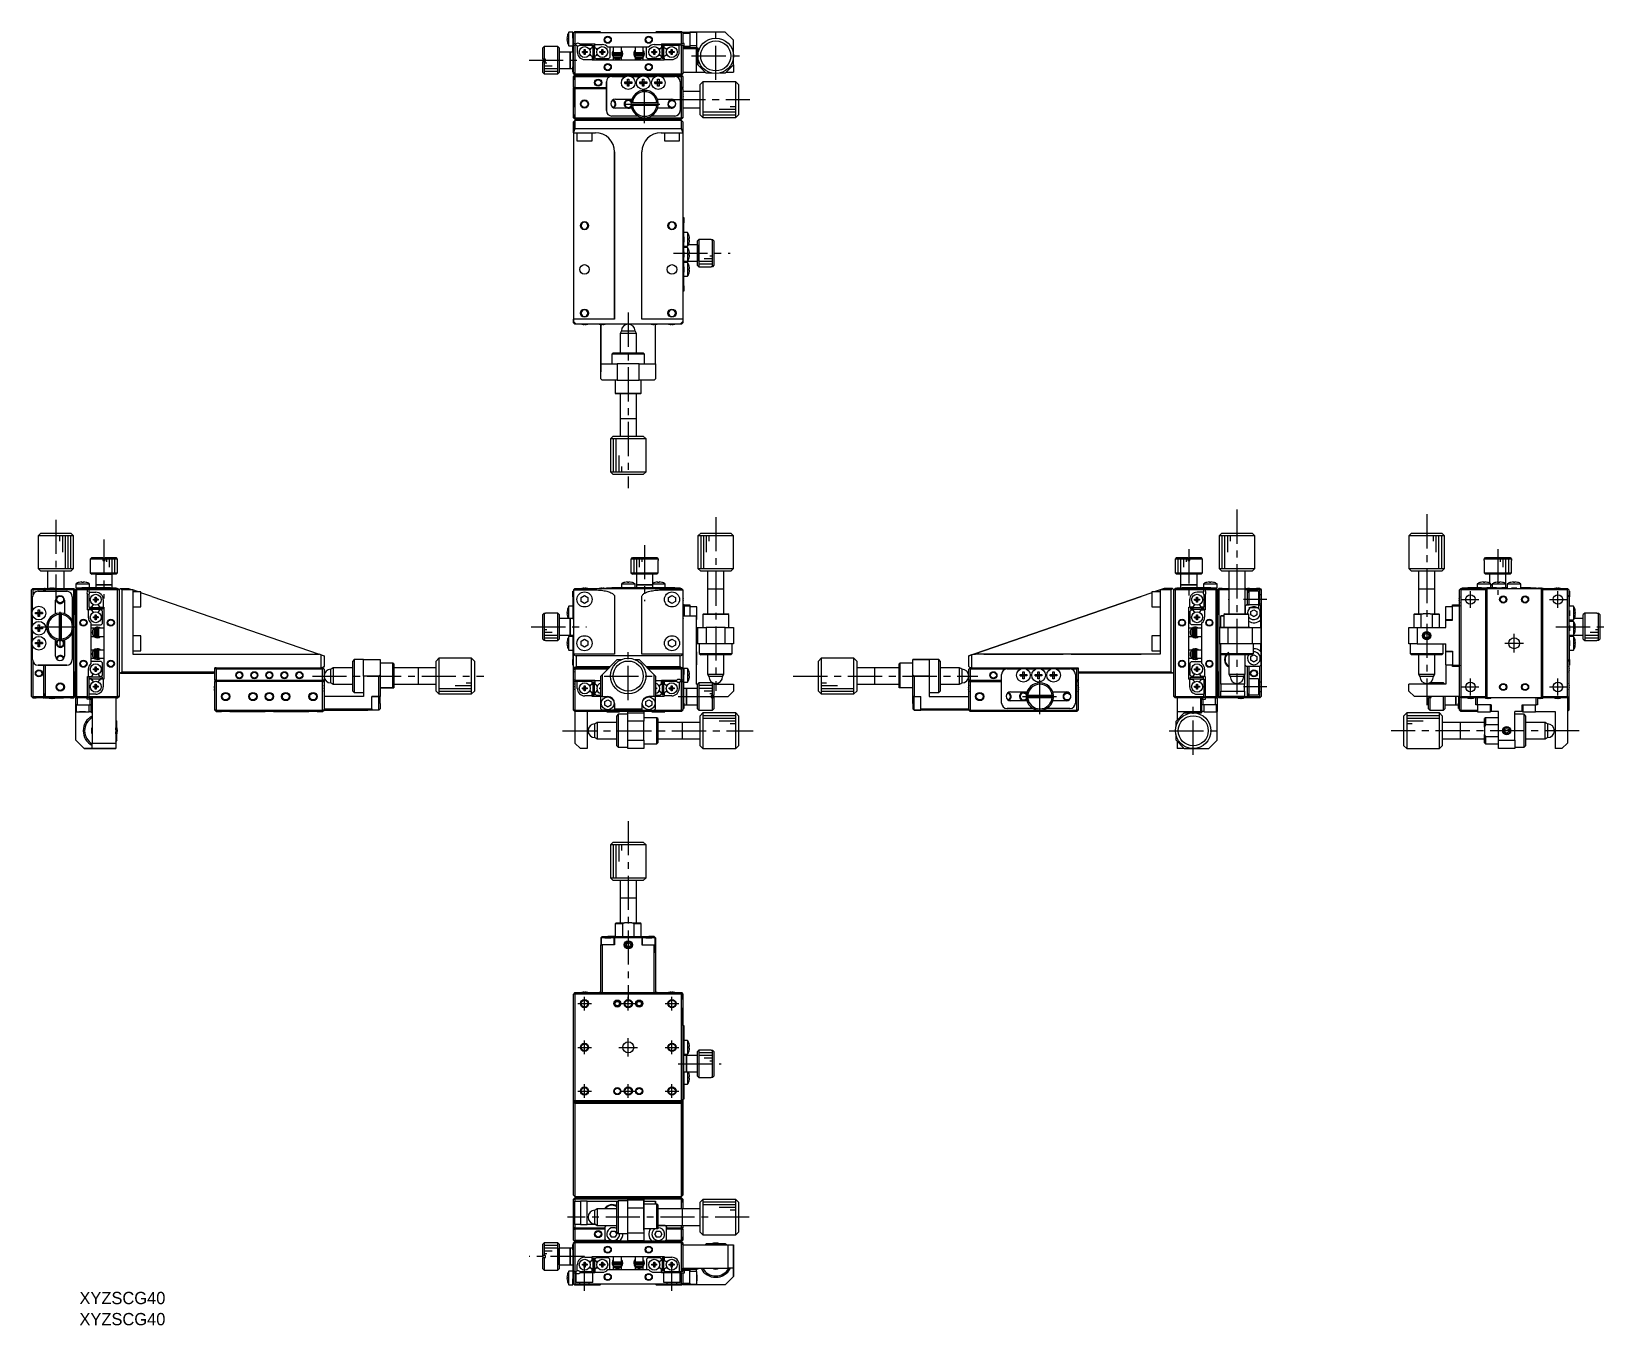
# Model space of a CAD drawing. Extents: x -213 to 364, y 25 to 498.
import ezdxf

# ---------------------------------------------------------------- set-up
doc = ezdxf.new("R2010")
doc.units = 0
doc.header["$LTSCALE"] = 10
doc.linetypes.add('CENTER', pattern=[2, 1.25, -0.25, 0.25, -0.25])
doc.linetypes.add('DASHED', pattern=[3.5, 2, -1.5])
doc.layers.get('0').update_dxf_attribs({"linetype": 'CONTINUOUS'})
doc.layers.add('CENTER', color=1, linetype='CENTER')
doc.styles.get("Standard").update_dxf_attribs({"font": 'FGP教科書体NT-M'})

msp = doc.modelspace()

# ---------------------------------------------------------------- texts
at = {"color": 7}
for p in [(-195.195056, 32.561406), (-195.195056, 24.839594)]:
    msp.add_text('XYZSCG40', height=4.5, dxfattribs=at).set_placement(p)

# ---------------------------------------------------------------- linework, layer by layer
at = {"color": 7, "linetype": 'CONTINUOUS'}
for p, q in [((-16.699224, 496.512658), (-16.692368, 496.509315)), ((-16.699224, 496.512658), (-16.692368, 496.509315)), ((-16.121445, 492.750726), (-16.121445, 497.750726)), ((-14.729788, 497.750726), (-16.121445, 497.750726)), ((-14.729788, 497.550726), (-14.729788, 497.750726)), ((-14.729788, 495.550726), (-14.729788, 497.550726)), ((-14.729788, 497.550726), (-14.429788, 497.550726)), ((-14.429788, 497.450726), (-14.179788, 497.700726)), ((-14.179788, 497.700726), (-14.429788, 497.450726)), ((-14.429788, 493.450726), (-14.429788, 497.450726)), ((-14.179788, 497.700726), (-13.929788, 497.950726)), ((-14.179788, 497.700726), (-13.929788, 497.950726)), ((-14.179788, 497.700726), (-13.929788, 497.450726)), ((-13.929788, 497.950726), (-4.779788, 497.950726)), ((-13.929788, 497.450726), (-13.929788, 493.450726)), ((25.070212, 497.450726), (-13.929788, 497.450726)), ((-4.429788, 497.600726), (-4.779788, 497.950726)), ((-4.429788, 497.600726), (15.570212, 497.600726)), ((15.920212, 497.950726), (15.570212, 497.600726)), ((15.570212, 497.600726), (15.920212, 497.950726)), ((15.920212, 497.950726), (25.070212, 497.950726)), ((25.070212, 497.950726), (25.320212, 497.700726)), ((25.070212, 497.450726), (25.320212, 497.700726)), ((25.070212, 493.450726), (25.070212, 497.450726)), ((25.320212, 497.700726), (25.570212, 497.450726)), ((25.570212, 497.750726), (25.570212, 497.450726)), ((25.570212, 497.450726), (25.570212, 497.750726)), ((25.570212, 497.750726), (28.070212, 497.750726)), ((25.570212, 497.450726), (25.570212, 493.450726)), ((28.070212, 497.250726), (25.570212, 497.250726)), ((28.070212, 497.750726), (28.070212, 497.250726)), ((28.070212, 497.750726), (30.570212, 497.750726)), ((30.570212, 497.681547), (28.070212, 497.681547)), ((30.670212, 497.600726), (28.070212, 497.600726)), ((28.070212, 497.250726), (28.070212, 492.550726)), ((30.570212, 497.750726), (30.570212, 497.681547)), ((41.070212, 497.750726), (30.570212, 497.750726)), ((30.570212, 497.681547), (30.570212, 497.600726)), ((30.670212, 492.900726), (30.670212, 497.600726)), ((44.070212, 494.750726), (41.070212, 497.750726)), ((-25.229788, 492.450726), (-25.729788, 491.950726)), ((-25.729788, 487.850726), (-25.729788, 491.950726)), ((-25.729788, 487.850726), (-25.729788, 491.950726)), ((-25.229788, 492.450726), (-25.229788, 487.850726)), ((-20.229788, 492.450726), (-25.229788, 492.450726)), ((-20.229788, 482.450726), (-20.229788, 492.450726)), ((-19.729788, 491.950726), (-20.229788, 492.450726)), ((-19.729788, 491.950726), (-19.729788, 482.950726)), ((-15.729788, 490.450726), (-19.729788, 490.450726)), ((-16.86474, 495.510726), (-16.692368, 495.510726)), ((-16.692368, 494.990726), (-16.86474, 494.990726)), ((-16.692368, 493.992136), (-16.699224, 493.988793)), ((-16.692368, 493.992136), (-16.699224, 493.988793)), ((-16.692368, 495.510726), (-16.692368, 494.990726)), ((-16.121445, 492.750726), (-14.729788, 492.750726)), ((-15.729788, 484.450726), (-15.729788, 490.450726)), ((-15.729788, 490.450726), (-15.729788, 484.450726)), ((-14.729788, 490.450726), (-15.729788, 490.450726)), ((-14.729788, 495.550726), (-14.729788, 485.050726)), ((-14.729788, 490.450726), (-14.729788, 492.750726)), ((-14.429788, 492.950726), (-14.429788, 493.450726)), ((-13.929788, 493.450726), (-14.429788, 493.450726)), ((-14.429788, 482.450726), (-14.429788, 492.950726)), ((-14.429788, 492.950726), (-13.929788, 492.950726)), ((-13.929788, 493.450726), (-13.491226, 493.450726)), ((-13.929788, 492.950726), (-13.929788, 482.450726)), ((-13.491226, 492.950726), (-13.929788, 492.950726)), ((-13.079788, 492.73248), (-13.079788, 490.450726)), ((-12.16835, 493.450726), (-6.629788, 493.450726)), ((-12.16835, 492.950726), (-7.629788, 492.950726)), ((-11.216149, 490.630726), (-10.509788, 490.630726)), ((-11.216149, 490.270726), (-11.216149, 490.630726)), ((-10.509788, 491.337087), (-10.149788, 491.337087)), ((-10.509788, 490.630726), (-10.509788, 491.337087)), ((-10.499416, 490.620353), (-10.509788, 490.630726)), ((-10.499416, 490.281098), (-10.499416, 490.620353)), ((-10.499416, 490.620353), (-10.16016, 490.620353)), ((-10.16016, 490.620353), (-10.149788, 490.630726)), ((-10.16016, 490.620353), (-10.16016, 490.281098)), ((-10.149788, 491.337087), (-10.149788, 490.630726)), ((-10.149788, 491.337087), (-10.149788, 490.630726)), ((-10.149788, 490.630726), (-9.443426, 490.630726)), ((-9.443426, 490.630726), (-9.443426, 490.270726)), ((-7.629788, 492.001531), (-7.889883, 491.851365)), ((-7.629788, 492.950726), (-7.629788, 492.001531)), ((-7.429788, 492.009621), (-7.429788, 492.850726)), ((-7.429788, 492.850726), (-7.429788, 488.050726)), ((-7.429788, 492.850726), (-6.829788, 492.850726)), ((-7.429788, 492.100726), (-7.429788, 492.009621)), ((-7.429788, 492.100726), (-7.429788, 492.009621)), ((-7.429788, 492.100726), (-7.429788, 492.009621)), ((-7.429788, 492.100726), (-7.429788, 492.009621)), ((-7.429788, 492.100726), (-7.429788, 492.009621)), ((-7.429788, 492.100726), (-7.429788, 492.009621)), ((-7.429788, 492.100726), (-7.429788, 492.009621)), ((-7.429788, 492.100726), (-7.429788, 492.009621)), ((-7.429788, 492.100726), (-7.429788, 488.800726)), ((-7.429788, 492.100726), (-7.429788, 492.009621)), ((-7.429788, 492.100726), (-7.429788, 492.009621)), ((-7.429788, 492.100726), (-7.429788, 492.009621)), ((-7.429788, 492.100726), (-7.429788, 492.009621)), ((-7.429788, 492.100726), (-7.429788, 492.009621)), ((-7.429788, 492.100726), (-7.429788, 492.009621)), ((-7.429788, 492.100726), (-7.429788, 492.009621)), ((-6.829788, 488.050726), (-6.829788, 492.850726)), ((-6.629788, 493.450726), (-6.629788, 493.200726)), ((-6.629788, 493.450726), (-6.629788, 493.200726)), ((-6.629788, 493.200726), (-3.929788, 493.200726)), ((-6.629788, 492.001531), (-6.629788, 493.200726)), ((-6.629788, 492.001531), (-6.629788, 493.200726)), ((-6.369693, 491.851365), (-6.629788, 492.001531)), ((-6.369693, 491.851365), (-6.629788, 492.001531)), ((-4.816149, 490.630726), (-4.109788, 490.630726)), ((-4.816149, 490.270726), (-4.816149, 490.630726)), ((-4.109788, 491.337087), (-3.749788, 491.337087)), ((-4.109788, 490.630726), (-4.109788, 491.337087)), ((-4.099416, 490.620353), (-4.109788, 490.630726)), ((-4.099416, 490.281098), (-4.099416, 490.620353)), ((-4.099416, 490.620353), (-3.76016, 490.620353)), ((-3.76016, 490.620353), (-3.749788, 490.630726)), ((-3.76016, 490.620353), (-3.76016, 490.281098)), ((-3.749788, 491.337087), (-3.749788, 490.630726)), ((-3.749788, 491.337087), (-3.749788, 490.630726)), ((-3.749788, 490.630726), (-3.043426, 490.630726)), ((-3.043426, 490.630726), (-3.043426, 490.270726)), ((12.99115, 492.250726), (-1.850725, 492.250726)), ((-1.129788, 492.250726), (-1.129788, 488.450726)), ((0.070212, 492.250726), (0.070212, 490.250726)), ((3.070212, 490.250726), (3.070212, 492.250726)), ((3.070445, 490.385536), (3.105817, 490.279017)), ((8.033128, 490.273933), (8.069773, 490.384984)), ((8.070212, 492.250726), (8.070212, 490.250726)), ((11.070212, 490.250726), (11.070212, 492.250726)), ((12.270212, 488.450726), (12.270212, 492.250726)), ((12.270212, 488.450726), (12.270212, 492.250726)), ((14.183851, 490.630726), (14.890212, 490.630726)), ((14.183851, 490.270726), (14.183851, 490.630726)), ((14.890212, 491.337087), (15.250212, 491.337087)), ((14.890212, 490.630726), (14.890212, 491.337087)), ((14.900584, 490.620353), (14.890212, 490.630726)), ((14.900584, 490.281098), (14.900584, 490.620353)), ((14.900584, 490.620353), (15.23984, 490.620353)), ((15.070212, 493.200726), (17.770212, 493.200726)), ((15.23984, 490.620353), (15.250212, 490.630726)), ((15.23984, 490.620353), (15.23984, 490.281098)), ((15.250212, 491.337087), (15.250212, 490.630726)), ((15.250212, 491.337087), (15.250212, 490.630726)), ((15.250212, 490.630726), (15.956574, 490.630726)), ((15.956574, 490.630726), (15.956574, 490.270726)), ((17.510117, 491.851365), (17.770212, 492.001531)), ((17.770212, 493.450726), (17.770212, 493.200726)), ((17.770212, 493.450726), (25.070212, 493.450726)), ((17.770212, 493.200726), (17.770212, 492.001531)), ((17.97021, 492.009621), (17.97021, 492.100726)), ((17.97021, 488.800726), (17.97021, 492.100726)), ((17.97021, 492.009621), (17.97021, 492.100726)), ((17.97021, 492.009621), (17.97021, 492.100726)), ((17.97021, 492.009621), (17.97021, 492.100726)), ((17.97021, 492.009621), (17.97021, 492.100726)), ((17.97021, 492.009621), (17.97021, 492.100726)), ((17.97021, 492.009621), (17.97021, 492.100726)), ((17.97021, 492.009621), (17.97021, 492.100726)), ((17.97021, 492.009621), (17.97021, 492.100726)), ((17.970212, 492.850726), (17.970212, 488.050726)), ((18.570212, 492.850726), (17.970212, 492.850726)), ((17.970212, 492.009622), (17.970212, 492.850726)), ((18.570212, 488.050726), (18.570212, 492.850726)), ((18.770212, 492.001531), (18.770212, 492.950726)), ((18.770212, 492.950726), (24.220212, 492.950726)), ((18.770212, 492.001531), (18.770212, 492.950726)), ((18.770212, 492.001531), (19.030307, 491.851365)), ((19.030307, 491.851365), (18.770212, 492.001531)), ((20.583851, 490.630726), (21.290212, 490.630726)), ((20.583851, 490.270726), (20.583851, 490.630726)), ((21.290212, 491.337087), (21.650212, 491.337087)), ((21.290212, 490.630726), (21.290212, 491.337087)), ((21.300584, 490.620353), (21.290212, 490.630726)), ((21.300584, 490.281098), (21.300584, 490.620353)), ((21.300584, 490.620353), (21.63984, 490.620353)), ((21.63984, 490.620353), (21.650212, 490.630726)), ((21.63984, 490.620353), (21.63984, 490.281098)), ((21.650212, 491.337087), (21.650212, 490.630726)), ((21.650212, 491.337087), (21.650212, 490.630726)), ((21.650212, 490.630726), (22.356574, 490.630726)), ((22.356574, 490.630726), (22.356574, 490.270726)), ((24.220212, 490.450726), (24.220212, 492.950726)), ((25.070212, 492.950726), (24.220212, 492.950726)), ((24.220212, 490.450726), (24.220212, 492.950726)), ((25.570212, 493.450726), (25.070212, 493.450726)), ((25.070212, 482.450726), (25.070212, 492.950726)), ((25.070212, 492.950726), (25.570212, 492.950726)), ((26.070212, 493.550726), (25.570212, 493.550726)), ((25.570212, 492.950726), (25.570212, 482.450726)), ((25.570212, 491.750726), (30.570212, 491.750726)), ((26.070212, 492.550726), (26.070212, 493.550726)), ((26.070212, 492.550726), (26.070212, 493.550726)), ((26.070212, 492.550726), (28.070212, 492.550726)), ((26.070212, 492.050726), (26.070212, 492.550726)), ((26.070212, 492.550726), (26.070212, 492.050726)), ((28.070212, 492.050726), (26.070212, 492.050726)), ((28.070212, 492.900726), (30.670212, 492.900726)), ((28.070212, 492.550726), (28.070212, 492.050726)), ((28.070212, 492.090989), (30.570212, 492.090989)), ((30.570212, 492.050726), (28.070212, 492.050726)), ((30.570212, 492.900726), (30.570212, 492.090989)), ((30.570212, 492.090989), (30.570212, 492.050726)), ((30.570212, 492.050726), (31.070212, 492.050726)), ((30.570212, 483.150726), (30.570212, 491.750726)), ((30.570212, 491.750726), (31.070212, 491.750726)), ((31.070212, 492.050726), (31.070212, 489.050726)), ((31.070212, 489.050726), (31.070212, 492.050726)), ((44.070212, 489.050726), (44.070212, 494.750726)), ((-25.229788, 487.850726), (-25.729788, 487.850726)), ((-25.729788, 482.950726), (-25.729788, 487.050726)), ((-25.729788, 482.950726), (-25.729788, 487.050726)), ((-25.729788, 487.050726), (-25.229788, 487.050726)), ((-24.729788, 487.850726), (-25.229788, 487.850726)), ((-25.229788, 487.050726), (-25.229788, 482.450726)), ((-25.229788, 487.050726), (-24.729788, 487.050726)), ((-24.729788, 487.050726), (-24.729788, 487.850726)), ((-24.729788, 487.050726), (-24.729788, 487.850726)), ((-14.72979, 489.200726), (-14.72979, 485.900726)), ((-14.729788, 483.050726), (-14.729788, 485.050726)), ((-10.509788, 490.270726), (-11.216149, 490.270726)), ((-11.216149, 490.270726), (-10.509788, 490.270726)), ((-10.499416, 490.281098), (-10.509788, 490.270726)), ((-10.509788, 489.564364), (-10.509788, 490.270726)), ((-10.149788, 489.564364), (-10.509788, 489.564364)), ((-10.16016, 490.281098), (-10.499416, 490.281098)), ((-10.329788, 487.700726), (-7.629788, 487.700726)), ((-10.16016, 490.281098), (-10.149788, 490.270726)), ((-10.149788, 490.270726), (-10.149788, 489.564364)), ((-9.443426, 490.270726), (-10.149788, 490.270726)), ((-10.149788, 489.564364), (-10.149788, 490.270726)), ((-9.443426, 490.270726), (-10.149788, 490.270726)), ((-7.889883, 489.050086), (-7.629788, 488.89992)), ((-7.629788, 488.89992), (-7.629788, 487.700726)), ((-7.629788, 487.450726), (-7.629788, 487.700726)), ((18.770212, 487.450726), (-7.629788, 487.450726)), ((-7.429788, 488.050726), (-7.429788, 488.89183)), ((-7.429788, 488.89183), (-7.429788, 488.800726)), ((-7.429788, 488.89183), (-7.429788, 488.800726)), ((-7.429788, 488.89183), (-7.429788, 488.800726)), ((-7.429788, 488.89183), (-7.429788, 488.800726)), ((-7.429788, 488.89183), (-7.429788, 488.800726)), ((-7.429788, 488.89183), (-7.429788, 488.800726)), ((-7.429788, 488.89183), (-7.429788, 488.800726)), ((-7.429788, 488.89183), (-7.429788, 488.800726)), ((-7.429788, 488.89183), (-7.429788, 488.800726)), ((-7.429788, 488.89183), (-7.429788, 488.800726)), ((-7.429788, 488.89183), (-7.429788, 488.800726)), ((-7.429788, 488.89183), (-7.429788, 488.800726)), ((-7.429788, 488.050726), (-6.829788, 488.050726)), ((-6.629788, 488.89992), (-6.369693, 489.050086)), ((-6.629788, 488.89992), (-6.369693, 489.050086)), ((-6.629788, 488.450726), (-6.629788, 488.89992)), ((-6.629788, 488.450726), (-6.629788, 488.89992)), ((-6.629788, 488.450726), (-6.129788, 487.950726)), ((-6.129788, 487.950726), (-6.629788, 488.450726)), ((-1.629788, 487.950726), (-6.129788, 487.950726)), ((-4.109788, 490.270726), (-4.816149, 490.270726)), ((-4.816149, 490.270726), (-4.109788, 490.270726)), ((-4.099416, 490.281098), (-4.109788, 490.270726)), ((-4.109788, 489.564364), (-4.109788, 490.270726)), ((-3.749788, 489.564364), (-4.109788, 489.564364)), ((-3.76016, 490.281098), (-4.099416, 490.281098)), ((-3.76016, 490.281098), (-3.749788, 490.270726)), ((-3.749788, 490.270726), (-3.749788, 489.564364)), ((-3.043426, 490.270726), (-3.749788, 490.270726)), ((-3.749788, 489.564364), (-3.749788, 490.270726)), ((-3.043426, 490.270726), (-3.749788, 490.270726)), ((-1.629788, 487.950726), (-1.129788, 488.450726)), ((-0.197876, 489.135832), (-0.177149, 489.080668)), ((-0.162461, 489.088598), (-0.177503, 489.08235)), ((0.038597, 489.193153), (-0.172794, 489.076555)), ((-0.172794, 489.076555), (-0.172211, 489.072122)), ((3.367134, 490.044244), (-0.132866, 490.044244)), ((-0.132866, 489.644244), (3.367134, 489.644244)), ((0.070226, 489.204766), (0.038597, 489.193153)), ((0.070212, 490.250726), (3.070212, 490.250726)), ((3.070212, 489.250726), (0.070212, 489.250726)), ((0.070212, 489.250726), (0.070212, 488.750726)), ((0.070212, 488.750726), (0.124529, 488.750726)), ((0.070212, 488.660391), (0.070212, 488.660032)), ((0.070212, 488.659985), (0.070212, 488.659859)), ((0.070212, 488.659081), (0.070212, 487.450726)), ((0.184401, 489.250611), (0.078928, 489.644184)), ((0.079241, 490.044298), (0.120446, 490.250845)), ((0.124529, 488.750726), (3.015895, 488.750726)), ((0.653697, 488.250726), (0.124529, 488.750726)), ((0.167913, 489.353048), (0.168446, 489.367859)), ((0.168144, 489.338234), (0.167913, 489.353048)), ((0.169136, 489.323454), (0.168144, 489.338234)), ((0.168446, 489.367859), (0.169741, 489.382624)), ((0.170887, 489.30875), (0.169136, 489.323454)), ((0.169741, 489.382624), (0.171793, 489.397305)), ((0.173391, 489.294161), (0.170887, 489.30875)), ((0.171793, 489.397305), (0.174598, 489.411862)), ((0.176639, 489.279725), (0.173391, 489.294161)), ((0.174598, 489.411862), (0.178146, 489.426256)), ((0.180621, 489.265481), (0.176639, 489.279725)), ((0.178146, 489.426256), (0.182426, 489.440448)), ((0.185324, 489.251465), (0.180621, 489.265481)), ((0.182426, 489.440448), (0.187427, 489.454401)), ((0.190942, 489.237221), (0.185324, 489.251465)), ((0.570212, 489.450726), (0.185638, 489.450726)), ((0.187427, 489.454401), (0.193131, 489.468078)), ((0.193131, 489.468078), (0.199523, 489.481445)), ((0.199523, 489.481445), (0.206584, 489.494467)), ((0.206584, 489.494467), (0.214293, 489.507113)), ((0.214293, 489.507113), (0.222627, 489.519349)), ((0.222627, 489.519349), (0.231563, 489.531148)), ((0.231563, 489.531148), (0.241077, 489.542481)), ((0.241077, 489.542481), (0.251142, 489.553322)), ((0.251142, 489.553322), (0.26173, 489.563645)), ((0.26173, 489.563645), (0.272814, 489.573427)), ((0.272814, 489.573427), (0.284365, 489.582646)), ((0.284365, 489.582646), (0.296353, 489.591283)), ((0.296353, 489.591283), (0.308747, 489.599319)), ((0.308747, 489.599319), (0.321516, 489.606735)), ((0.321516, 489.606735), (0.334629, 489.613518)), ((0.334629, 489.613518), (0.348053, 489.619653)), ((0.348053, 489.619653), (0.361757, 489.625126)), ((0.361757, 489.625126), (0.375706, 489.629928)), ((0.375706, 489.629928), (0.389869, 489.634049)), ((0.389869, 489.634049), (0.404211, 489.637479)), ((0.404211, 489.637479), (0.418698, 489.640214)), ((0.418698, 489.640214), (0.433298, 489.642247)), ((0.433298, 489.642247), (0.447976, 489.643574)), ((0.447976, 489.643574), (0.462698, 489.644194)), ((0.462698, 489.644194), (0.468021, 489.644244)), ((0.570212, 490.250726), (0.570212, 490.044244)), ((0.570212, 489.644244), (0.570212, 489.250726)), ((2.486727, 488.250726), (0.653697, 488.250726)), ((3.015895, 488.750726), (2.486727, 488.250726)), ((2.570212, 490.044244), (2.570212, 490.250726)), ((2.570212, 489.250726), (2.570212, 489.644244)), ((3.048542, 489.450726), (2.570212, 489.450726)), ((2.766247, 489.644244), (2.780202, 489.643917)), ((2.780202, 489.643917), (2.794896, 489.642883)), ((2.794896, 489.642883), (2.809522, 489.641143)), ((2.809522, 489.641143), (2.824046, 489.638702)), ((2.824046, 489.638702), (2.838432, 489.635565)), ((2.838432, 489.635565), (2.852649, 489.631739)), ((2.852649, 489.631739), (2.866663, 489.627232)), ((2.866663, 489.627232), (2.880441, 489.622053)), ((2.880441, 489.622053), (2.893952, 489.616214)), ((2.893952, 489.616214), (2.907163, 489.609726)), ((2.907163, 489.609726), (2.920042, 489.602604)), ((2.920042, 489.602604), (2.932559, 489.594862)), ((2.932559, 489.594862), (2.944683, 489.586518)), ((2.944683, 489.586518), (2.956385, 489.577588)), ((2.956385, 489.577588), (2.967635, 489.568093)), ((2.967635, 489.568093), (2.978404, 489.558053)), ((2.978404, 489.558053), (2.988666, 489.547489)), ((2.988666, 489.547489), (2.998393, 489.536427)), ((2.998393, 489.536427), (3.00756, 489.524891)), ((3.00756, 489.524891), (3.016142, 489.512906)), ((3.015895, 488.750726), (3.070212, 488.750726)), ((3.016142, 489.512906), (3.024114, 489.500502)), ((3.024114, 489.500502), (3.031456, 489.487708)), ((3.031456, 489.487708), (3.038145, 489.474553)), ((3.038145, 489.474553), (3.044162, 489.461071)), ((3.046271, 489.244411), (3.043326, 489.237221)), ((3.044162, 489.461071), (3.049489, 489.447294)), ((3.05135, 489.258337), (3.046271, 489.244411)), ((3.049489, 489.447294), (3.05411, 489.433257)), ((3.05571, 489.272506), (3.05135, 489.258337)), ((3.05411, 489.433257), (3.05801, 489.418997)), ((3.059336, 489.28688), (3.05571, 489.272506)), ((3.05801, 489.418997), (3.061176, 489.404549)), ((3.06222, 489.301421), (3.059336, 489.28688)), ((3.061176, 489.404549), (3.0636, 489.389951)), ((3.064351, 489.316089), (3.06222, 489.301421)), ((3.0636, 489.389951), (3.065271, 489.375243)), ((3.065724, 489.330846), (3.064351, 489.316089)), ((3.065271, 489.375243), (3.066184, 489.360462)), ((3.066335, 489.34565), (3.065724, 489.330846)), ((3.066184, 489.360462), (3.066335, 489.34565)), ((3.172683, 489.140014), (3.07016, 489.197193)), ((3.070212, 488.750726), (3.070212, 489.250726)), ((3.070212, 489.207521), (3.078754, 489.201796)), ((3.070212, 488.5468), (3.070212, 488.546927)), ((3.070212, 487.450726), (3.070212, 488.545891)), ((3.078754, 489.201796), (3.08832, 489.195775)), ((3.08832, 489.195775), (3.098843, 489.189501)), ((3.098843, 489.189501), (3.110253, 489.183016)), ((3.105817, 490.279017), (3.155314, 490.044295)), ((3.110253, 489.183016), (3.122469, 489.176365)), ((3.122469, 489.176365), (3.135408, 489.169594)), ((3.135408, 489.169594), (3.148981, 489.162749)), ((3.148981, 489.162749), (3.163094, 489.155879)), ((3.163094, 489.155879), (3.17765, 489.149029)), ((3.406418, 489.071859), (3.172683, 489.140014)), ((3.17765, 489.149029), (3.192549, 489.142248)), ((3.192549, 489.142248), (3.207688, 489.135582)), ((3.207688, 489.135582), (3.222962, 489.129077)), ((3.222962, 489.129077), (3.238266, 489.122778)), ((3.238266, 489.122778), (3.253496, 489.116728)), ((3.253496, 489.116728), (3.268545, 489.110969)), ((3.268545, 489.110969), (3.283311, 489.10554)), ((3.283311, 489.10554), (3.297691, 489.100479)), ((3.297691, 489.100479), (3.311587, 489.095822)), ((3.311587, 489.095822), (3.324903, 489.091599)), ((3.324903, 489.091599), (3.337546, 489.08784)), ((3.337546, 489.08784), (3.34943, 489.084571)), ((3.34943, 489.084571), (3.360474, 489.081815)), ((3.360474, 489.081815), (3.3706, 489.07959)), ((3.3706, 489.07959), (3.379739, 489.077912)), ((3.379739, 489.077912), (3.387828, 489.076792)), ((3.387828, 489.076792), (3.394812, 489.076238)), ((3.394812, 489.076238), (3.400642, 489.076255)), ((3.413138, 489.615527), (3.399139, 489.64684)), ((3.400642, 489.076255), (3.405278, 489.076841)), ((3.405278, 489.076841), (3.408832, 489.078068)), ((3.406074, 489.071276), (3.41011, 489.080706)), ((3.408832, 489.078068), (3.411002, 489.079912)), ((3.411002, 489.079912), (3.411417, 489.080668)), ((3.411417, 489.080668), (3.423486, 489.11102)), ((3.425625, 489.583391), (3.413138, 489.615527)), ((3.423486, 489.11102), (3.434649, 489.143635)), ((3.436487, 489.550686), (3.425625, 489.583391)), ((3.43169, 489.133672), (3.565673, 489.819933)), ((3.434649, 489.143635), (3.444164, 489.176756)), ((3.445698, 489.517492), (3.436487, 489.550686)), ((3.444164, 489.176756), (3.452008, 489.210299)), ((3.453237, 489.483889), (3.445698, 489.517492)), ((3.452008, 489.210299), (3.458162, 489.244182)), ((3.459084, 489.44996), (3.453237, 489.483889)), ((3.458162, 489.244182), (3.462612, 489.278322)), ((3.463227, 489.415786), (3.459084, 489.44996)), ((3.462612, 489.278322), (3.465348, 489.312636)), ((3.465655, 489.381452), (3.463227, 489.415786)), ((3.465348, 489.312636), (3.466363, 489.347041)), ((3.466363, 489.347041), (3.465655, 489.381452)), ((7.574768, 489.818752), (7.708311, 489.134761)), ((7.674284, 489.367878), (7.674256, 489.333457)), ((7.674256, 489.333457), (7.675951, 489.29908)), ((7.676034, 489.402259), (7.674284, 489.367878)), ((7.675951, 489.29908), (7.679363, 489.264831)), ((7.679503, 489.436517), (7.676034, 489.402259)), ((7.679363, 489.264831), (7.684485, 489.230792)), ((7.684683, 489.470567), (7.679503, 489.436517)), ((7.684485, 489.230792), (7.691304, 489.197048)), ((7.691562, 489.504326), (7.684683, 489.470567)), ((7.691304, 489.197048), (7.699803, 489.163679)), ((7.700124, 489.537713), (7.691562, 489.504326)), ((7.699803, 489.163679), (7.709962, 489.130768)), ((7.71035, 489.570644), (7.700124, 489.537713)), ((7.709962, 489.130768), (7.721757, 489.098395)), ((7.722214, 489.603039), (7.71035, 489.570644)), ((7.721757, 489.098395), (7.729007, 489.080668)), ((7.735689, 489.634818), (7.722214, 489.603039)), ((7.729423, 489.079912), (7.729007, 489.080668)), ((7.731592, 489.078068), (7.729423, 489.079912)), ((7.735146, 489.076841), (7.731592, 489.078068)), ((7.734006, 489.071859), (7.967741, 489.140014)), ((7.739782, 489.076255), (7.735146, 489.076841)), ((7.741308, 489.646889), (7.735689, 489.634818)), ((7.745612, 489.076238), (7.739782, 489.076255)), ((7.752596, 489.076792), (7.745612, 489.076238)), ((7.760685, 489.077912), (7.752596, 489.076792)), ((7.769825, 489.07959), (7.760685, 489.077912)), ((7.779951, 489.081815), (7.769825, 489.07959)), ((11.27329, 490.044244), (7.77329, 490.044244)), ((7.77329, 489.644244), (11.27329, 489.644244)), ((7.790994, 489.084571), (7.779951, 489.081815)), ((7.802878, 489.08784), (7.790994, 489.084571)), ((7.815522, 489.091599), (7.802878, 489.08784)), ((7.828837, 489.095822), (7.815522, 489.091599)), ((7.842733, 489.100479), (7.828837, 489.095822)), ((7.857113, 489.10554), (7.842733, 489.100479)), ((7.871879, 489.110969), (7.857113, 489.10554)), ((7.886929, 489.116728), (7.871879, 489.110969)), ((7.902158, 489.122778), (7.886929, 489.116728)), ((7.917463, 489.129077), (7.902158, 489.122778)), ((7.932737, 489.135582), (7.917463, 489.129077)), ((7.947875, 489.142248), (7.932737, 489.135582)), ((7.962774, 489.149029), (7.947875, 489.142248)), ((7.97733, 489.155879), (7.962774, 489.149029)), ((7.967741, 489.140014), (8.070264, 489.197193)), ((7.991443, 489.162749), (7.97733, 489.155879)), ((7.985106, 490.044266), (8.033128, 490.273933)), ((8.005016, 489.169594), (7.991443, 489.162749)), ((8.017955, 489.176365), (8.005016, 489.169594)), ((8.030172, 489.183016), (8.017955, 489.176365)), ((8.041581, 489.189501), (8.030172, 489.183016)), ((8.052105, 489.195775), (8.041581, 489.189501)), ((8.061671, 489.201796), (8.052105, 489.195775)), ((8.070212, 489.207521), (8.061671, 489.201796)), ((8.070212, 490.250726), (11.070212, 490.250726)), ((11.070212, 489.250726), (8.070212, 489.250726)), ((8.070212, 489.250726), (8.070212, 488.750726)), ((8.070212, 488.750726), (8.124529, 488.750726)), ((8.070212, 488.54687), (8.070212, 488.54675)), ((8.070212, 488.545753), (8.070212, 487.450726)), ((8.07407, 489.353048), (8.074602, 489.367859)), ((8.0743, 489.338234), (8.07407, 489.353048)), ((8.075293, 489.323454), (8.0743, 489.338234)), ((8.074602, 489.367859), (8.075897, 489.382624)), ((8.077044, 489.30875), (8.075293, 489.323454)), ((8.075897, 489.382624), (8.077949, 489.397305)), ((8.079547, 489.294161), (8.077044, 489.30875)), ((8.077949, 489.397305), (8.080754, 489.411862)), ((8.082795, 489.279725), (8.079547, 489.294161)), ((8.080754, 489.411862), (8.084302, 489.426256)), ((8.086777, 489.265481), (8.082795, 489.279725)), ((8.084302, 489.426256), (8.088583, 489.440448)), ((8.09148, 489.251465), (8.086777, 489.265481)), ((8.088583, 489.440448), (8.093583, 489.454401)), ((8.097098, 489.237221), (8.09148, 489.251465)), ((8.570212, 489.450726), (8.091886, 489.450726)), ((8.093583, 489.454401), (8.099288, 489.468078)), ((8.099288, 489.468078), (8.10568, 489.481445)), ((8.10568, 489.481445), (8.11274, 489.494467)), ((8.11274, 489.494467), (8.120449, 489.507113)), ((8.120449, 489.507113), (8.128783, 489.519349)), ((8.124529, 488.750726), (11.015895, 488.750726)), ((8.653697, 488.250726), (8.124529, 488.750726)), ((8.128783, 489.519349), (8.13772, 489.531148)), ((8.13772, 489.531148), (8.147233, 489.542481)), ((8.147233, 489.542481), (8.157298, 489.553322)), ((8.157298, 489.553322), (8.167886, 489.563645)), ((8.167886, 489.563645), (8.178971, 489.573427)), ((8.178971, 489.573427), (8.190521, 489.582646)), ((8.190521, 489.582646), (8.202509, 489.591283)), ((8.202509, 489.591283), (8.214903, 489.599319)), ((8.214903, 489.599319), (8.227672, 489.606735)), ((8.227672, 489.606735), (8.240785, 489.613518)), ((8.240785, 489.613518), (8.25421, 489.619653)), ((8.25421, 489.619653), (8.267913, 489.625126)), ((8.267913, 489.625126), (8.281863, 489.629928)), ((8.281863, 489.629928), (8.296025, 489.634049)), ((8.296025, 489.634049), (8.310367, 489.637479)), ((8.310367, 489.637479), (8.324855, 489.640214)), ((8.324855, 489.640214), (8.339454, 489.642247)), ((8.339454, 489.642247), (8.354132, 489.643574)), ((8.354132, 489.643574), (8.368854, 489.644194)), ((8.368854, 489.644194), (8.374178, 489.644244)), ((8.570212, 490.250726), (8.570212, 490.044244)), ((8.570212, 489.644244), (8.570212, 489.250726)), ((10.486727, 488.250726), (8.653697, 488.250726)), ((11.015895, 488.750726), (10.486727, 488.250726)), ((10.570212, 490.044244), (10.570212, 490.250726)), ((10.570212, 489.250726), (10.570212, 489.644244)), ((10.95479, 489.450726), (10.570212, 489.450726)), ((10.672403, 489.644244), (10.686358, 489.643917)), ((10.686358, 489.643917), (10.701052, 489.642883)), ((10.701052, 489.642883), (10.715679, 489.641143)), ((10.715679, 489.641143), (10.730202, 489.638702)), ((10.730202, 489.638702), (10.744588, 489.635565)), ((10.744588, 489.635565), (10.758805, 489.631739)), ((10.758805, 489.631739), (10.772819, 489.627232)), ((10.772819, 489.627232), (10.786598, 489.622053)), ((10.786598, 489.622053), (10.800108, 489.616214)), ((10.800108, 489.616214), (10.813319, 489.609726)), ((10.813319, 489.609726), (10.826198, 489.602604)), ((10.826198, 489.602604), (10.838715, 489.594862)), ((10.838715, 489.594862), (10.850839, 489.586518)), ((10.850839, 489.586518), (10.862541, 489.577588)), ((10.862541, 489.577588), (10.873791, 489.568093)), ((10.873791, 489.568093), (10.884561, 489.558053)), ((10.884561, 489.558053), (10.894822, 489.547489)), ((10.894822, 489.547489), (10.90455, 489.536427)), ((10.90455, 489.536427), (10.913716, 489.524891)), ((10.913716, 489.524891), (10.922298, 489.512906)), ((10.922298, 489.512906), (10.930271, 489.500502)), ((10.930271, 489.500502), (10.937612, 489.487708)), ((10.937612, 489.487708), (10.944301, 489.474553)), ((10.944301, 489.474553), (10.950318, 489.461071)), ((10.952427, 489.244411), (10.949482, 489.237221)), ((10.950318, 489.461071), (10.955645, 489.447294)), ((10.957506, 489.258337), (10.952427, 489.244411)), ((10.955645, 489.447294), (10.960266, 489.433257)), ((11.061493, 489.644152), (10.955997, 489.250544)), ((10.961866, 489.272506), (10.957506, 489.258337)), ((10.960266, 489.433257), (10.964166, 489.418997)), ((10.965493, 489.28688), (10.961866, 489.272506)), ((10.964166, 489.418997), (10.967333, 489.404549)), ((10.968376, 489.301421), (10.965493, 489.28688)), ((10.967333, 489.404549), (10.969756, 489.389951)), ((10.970507, 489.316089), (10.968376, 489.301421)), ((10.969756, 489.389951), (10.971427, 489.375243)), ((10.97188, 489.330846), (10.970507, 489.316089)), ((10.971427, 489.375243), (10.97234, 489.360462)), ((10.972491, 489.34565), (10.97188, 489.330846)), ((10.97234, 489.360462), (10.972491, 489.34565)), ((11.015895, 488.750726), (11.070212, 488.750726)), ((11.019986, 490.250816), (11.061189, 490.044248)), ((11.070198, 489.204766), (11.101827, 489.193153)), ((11.070212, 488.750726), (11.070212, 489.250726)), ((11.070212, 487.450726), (11.070212, 488.659401)), ((11.101827, 489.193153), (11.312654, 489.077887)), ((11.302885, 489.088598), (11.317927, 489.08235)), ((11.317574, 489.080668), (11.339189, 489.138565)), ((12.270212, 488.450726), (12.770212, 487.950726)), ((12.770212, 487.950726), (12.270212, 488.450726)), ((17.270212, 487.950726), (12.770212, 487.950726)), ((14.890212, 490.270726), (14.183851, 490.270726)), ((14.183851, 490.270726), (14.890212, 490.270726)), ((14.900584, 490.281098), (14.890212, 490.270726)), ((14.890212, 489.564364), (14.890212, 490.270726)), ((15.250212, 489.564364), (14.890212, 489.564364)), ((15.23984, 490.281098), (14.900584, 490.281098)), ((15.23984, 490.281098), (15.250212, 490.270726)), ((15.250212, 490.270726), (15.250212, 489.564364)), ((15.956574, 490.270726), (15.250212, 490.270726)), ((15.250212, 489.564364), (15.250212, 490.270726)), ((15.956574, 490.270726), (15.250212, 490.270726)), ((17.270212, 487.950726), (17.770212, 488.450726)), ((17.770212, 488.89992), (17.510117, 489.050086)), ((17.770212, 488.89992), (17.770212, 488.450726)), ((17.97021, 488.800726), (17.97021, 488.89183)), ((17.97021, 488.800726), (17.97021, 488.89183)), ((17.97021, 488.800726), (17.97021, 488.89183)), ((17.97021, 488.800726), (17.97021, 488.89183)), ((17.97021, 488.800726), (17.97021, 488.89183)), ((17.97021, 488.800726), (17.97021, 488.89183)), ((17.97021, 488.800726), (17.97021, 488.89183)), ((17.97021, 488.800726), (17.97021, 488.89183)), ((17.97021, 488.800726), (17.97021, 488.89183)), ((17.97021, 488.800726), (17.97021, 488.89183)), ((17.97021, 488.800726), (17.97021, 488.89183)), ((17.97021, 488.800726), (17.97021, 488.89183)), ((17.97021, 488.800726), (17.97021, 488.89183)), ((17.97021, 488.800726), (17.97021, 488.89183)), ((17.97021, 488.800726), (17.97021, 488.89183)), ((17.970212, 488.050726), (17.970212, 488.891829)), ((18.570212, 488.050726), (17.970212, 488.050726)), ((18.770212, 488.89992), (19.030307, 489.050086)), ((19.030307, 489.050086), (18.770212, 488.89992)), ((18.770212, 487.700726), (18.770212, 488.89992)), ((18.770212, 487.700726), (18.770212, 488.89992)), ((18.770212, 488.18111), (18.770212, 487.700726)), ((18.770212, 488.18111), (18.770212, 487.700726)), ((18.770212, 488.18111), (18.770212, 487.700726)), ((18.770212, 488.18111), (18.770212, 487.700726)), ((18.770212, 488.18111), (18.770212, 487.700726)), ((18.770212, 488.18111), (18.770212, 487.700726)), ((18.770212, 488.18111), (18.770212, 487.700726)), ((18.770212, 488.18111), (18.770212, 487.700726)), ((18.770212, 488.18111), (18.770212, 487.700726)), ((18.770212, 488.18111), (18.770212, 487.700726)), ((18.770212, 487.450726), (18.770212, 487.700726)), ((18.770212, 487.700726), (21.470212, 487.700726)), ((18.770212, 487.700726), (18.770212, 487.450726)), ((18.770212, 487.700726), (18.770212, 487.450726)), ((18.770212, 487.700726), (18.770212, 487.450726)), ((18.770212, 487.700726), (18.770212, 487.450726)), ((18.770212, 487.700726), (18.770212, 487.450726)), ((18.770212, 487.450726), (18.770212, 487.700726)), ((18.770212, 487.700726), (18.770212, 487.450726)), ((18.770212, 487.700726), (18.770212, 487.450726)), ((18.770212, 487.700726), (18.770212, 487.450726)), ((18.770212, 487.700726), (18.770212, 487.450726)), ((18.770212, 487.700726), (18.770212, 487.450726)), ((21.290212, 490.270726), (20.583851, 490.270726)), ((20.583851, 490.270726), (21.290212, 490.270726)), ((21.300584, 490.281098), (21.290212, 490.270726)), ((21.290212, 489.564364), (21.290212, 490.270726)), ((21.650212, 489.564364), (21.290212, 489.564364)), ((21.63984, 490.281098), (21.300584, 490.281098)), ((21.63984, 490.281098), (21.650212, 490.270726)), ((21.650212, 490.270726), (21.650212, 489.564364)), ((22.356574, 490.270726), (21.650212, 490.270726)), ((22.356574, 490.270726), (21.650212, 490.270726)), ((21.650212, 489.564364), (21.650212, 490.270726)), ((31.070212, 489.050726), (31.070212, 485.750726)), ((31.070212, 485.750726), (31.070212, 489.050726)), ((31.070212, 485.750726), (34.070212, 482.750726)), ((34.070212, 482.750726), (31.070212, 485.750726)), ((41.070212, 482.750726), (44.070212, 485.750726)), ((44.070212, 485.750726), (44.070212, 489.050726)), ((44.070212, 485.750726), (44.070212, 483.150726)), ((-25.729788, 482.950726), (-25.229788, 482.450726)), ((-25.229788, 482.450726), (-20.229788, 482.450726)), ((-20.229788, 482.450726), (-19.729788, 482.950726)), ((-19.729788, 484.450726), (-15.729788, 484.450726)), ((-15.729788, 484.450726), (-14.729788, 484.450726)), ((-14.729788, 483.050726), (-14.729788, 484.450726)), ((-14.429788, 483.050726), (-14.729788, 483.050726)), ((-14.429788, 483.050726), (-14.429788, 482.450726)), ((-14.429788, 482.450726), (-13.929788, 481.950726)), ((-13.929788, 482.450726), (-14.429788, 482.450726)), ((-13.929788, 481.950726), (-14.429788, 482.450726)), ((-14.429788, 481.450726), (-14.179788, 481.700726)), ((-14.179788, 481.700726), (-14.429788, 481.450726)), ((-14.429788, 477.450726), (-14.429788, 481.450726)), ((-14.429788, 481.450726), (-14.429788, 480.250721)), ((-14.279788, 481.600726), (-13.929788, 481.950726)), ((-13.929788, 481.950726), (-14.279788, 481.600726)), ((-14.179788, 481.700726), (-13.929788, 481.950726)), ((-13.929788, 481.950726), (-14.179788, 481.700726)), ((-14.179788, 481.700726), (-13.929788, 481.450726)), ((-13.929788, 482.450726), (25.070212, 482.450726)), ((-13.929788, 482.450726), (-13.929788, 481.950726)), ((-13.929788, 481.950726), (25.070212, 481.950726)), ((25.070212, 481.950726), (-13.929788, 481.950726)), ((-13.929788, 481.450726), (-13.929788, 477.450726)), ((-1.054288, 481.450726), (-13.929788, 481.450726)), ((-2.429788, 469.050726), (-2.429788, 479.550726)), ((-2.429788, 479.550726), (-2.429788, 477.450726)), ((-0.429788, 481.550726), (4.590416, 481.550726)), ((4.311623, 478.990726), (4.311623, 479.510726)), ((4.311623, 479.510726), (5.310212, 479.510726)), ((5.310212, 478.990726), (4.311623, 478.990726)), ((4.311623, 478.990726), (5.268837, 478.990726)), ((5.268837, 478.990726), (5.268837, 479.510726)), ((5.310212, 478.990726), (5.268837, 478.990726)), ((5.310212, 480.509315), (5.830212, 480.509315)), ((5.310212, 479.510726), (5.310212, 480.509315)), ((5.310212, 479.5521), (5.830212, 479.5521)), ((5.310212, 477.992136), (5.310212, 478.990726)), ((5.830212, 478.949351), (5.310212, 478.949351)), ((5.830212, 480.509315), (5.830212, 479.510726)), ((5.830212, 480.509315), (5.830212, 479.5521)), ((5.830212, 479.5521), (5.830212, 479.510726)), ((5.830212, 479.510726), (6.828802, 479.510726)), ((5.830212, 478.990726), (5.830212, 477.992136)), ((6.828802, 478.990726), (5.830212, 478.990726)), ((5.871587, 478.990726), (5.830212, 478.990726)), ((5.830212, 478.990726), (5.830212, 478.949351)), ((5.830212, 477.992136), (5.830212, 478.949351)), ((5.871587, 479.510726), (5.871587, 478.990726)), ((6.828802, 478.990726), (5.871587, 478.990726)), ((6.550008, 481.550726), (10.090416, 481.550726)), ((6.828802, 479.510726), (6.828802, 478.990726)), ((9.811623, 478.990726), (9.811623, 479.510726)), ((9.811623, 479.510726), (10.810212, 479.510726)), ((10.810212, 478.990726), (9.811623, 478.990726)), ((9.811623, 478.990726), (10.768837, 478.990726)), ((10.768837, 478.990726), (10.768837, 479.510726)), ((10.810212, 478.990726), (10.768837, 478.990726)), ((10.810212, 480.509315), (11.330212, 480.509315)), ((10.810212, 479.510726), (10.810212, 480.509315)), ((10.810212, 479.5521), (11.330212, 479.5521)), ((10.810212, 477.992136), (10.810212, 478.990726)), ((11.330212, 478.949351), (10.810212, 478.949351)), ((11.330212, 480.509315), (11.330212, 479.510726)), ((11.330212, 480.509315), (11.330212, 479.5521)), ((11.330212, 479.5521), (11.330212, 479.510726)), ((11.330212, 479.510726), (12.328802, 479.510726)), ((11.330212, 478.990726), (11.330212, 477.992136)), ((12.328802, 478.990726), (11.330212, 478.990726)), ((11.371587, 478.990726), (11.330212, 478.990726)), ((11.330212, 478.990726), (11.330212, 478.949351)), ((11.330212, 477.992136), (11.330212, 478.949351)), ((11.371587, 479.510726), (11.371587, 478.990726)), ((12.328802, 478.990726), (11.371587, 478.990726)), ((12.050008, 481.550726), (15.590416, 481.550726)), ((12.328802, 479.510726), (12.328802, 478.990726)), ((15.311623, 478.990726), (15.311623, 479.510726)), ((15.311623, 479.510726), (16.310212, 479.510726)), ((16.310212, 478.990726), (15.311623, 478.990726)), ((15.311623, 478.990726), (16.268837, 478.990726)), ((16.268837, 478.990726), (16.268837, 479.510726)), ((16.310212, 478.990726), (16.268837, 478.990726)), ((16.310212, 480.509315), (16.830212, 480.509315)), ((16.310212, 479.510726), (16.310212, 480.509315)), ((16.310212, 479.5521), (16.830212, 479.5521)), ((16.310212, 477.992136), (16.310212, 478.990726)), ((16.830212, 478.949351), (16.310212, 478.949351)), ((16.830212, 480.509315), (16.830212, 479.510726)), ((16.830212, 480.509315), (16.830212, 479.5521)), ((16.830212, 479.5521), (16.830212, 479.510726)), ((16.830212, 479.510726), (17.828802, 479.510726)), ((16.830212, 478.990726), (16.830212, 477.992136)), ((17.828802, 478.990726), (16.830212, 478.990726)), ((16.830212, 478.990726), (16.830212, 478.949351)), ((16.871587, 478.990726), (16.830212, 478.990726)), ((16.830212, 477.992136), (16.830212, 478.949351)), ((16.871587, 479.510726), (16.871587, 478.990726)), ((17.828802, 478.990726), (16.871587, 478.990726)), ((17.550008, 481.550726), (22.570212, 481.550726)), ((17.828802, 479.510726), (17.828802, 478.990726)), ((25.070212, 481.450726), (23.194712, 481.450726)), ((24.570212, 479.550726), (24.570212, 469.050726)), ((25.070212, 482.450726), (25.070212, 481.950726)), ((25.570212, 482.450726), (25.070212, 481.950726)), ((25.570212, 482.450726), (25.070212, 482.450726)), ((25.320212, 481.700726), (25.070212, 481.950726)), ((25.070212, 481.450726), (25.320212, 481.700726)), ((25.070212, 477.450726), (25.070212, 481.450726)), ((25.320212, 481.700726), (25.570212, 481.450726)), ((25.570212, 483.150726), (30.570212, 483.150726)), ((25.570212, 481.450726), (25.570212, 477.450726)), ((30.570212, 483.150726), (33.670212, 483.150726)), ((32.870212, 479.550726), (31.870212, 478.550726)), ((32.870212, 479.550726), (32.870212, 466.550726)), ((44.870212, 479.550726), (32.870212, 479.550726)), ((35.970212, 482.750726), (34.070212, 482.750726)), ((41.070212, 482.750726), (39.170212, 482.750726)), ((41.470212, 483.150726), (44.070212, 483.150726)), ((44.870212, 472.991858), (44.870212, 479.550726)), ((45.870212, 478.550726), (44.870212, 479.550726)), ((-14.619647, 474.630726), (-14.499309, 474.630726)), ((-14.499309, 474.270726), (-14.619647, 474.270726)), ((-14.503932, 475.339341), (-14.499309, 475.337087)), ((-14.503932, 475.339341), (-14.499309, 475.337087)), ((-14.499309, 473.564364), (-14.503932, 473.56211)), ((-14.499309, 473.564364), (-14.503932, 473.56211)), ((-14.499309, 474.630726), (-14.499309, 474.270726)), ((-14.429788, 477.700726), (-14.429788, 477.450726)), ((-14.429788, 477.700726), (-14.429788, 477.450726)), ((-14.429788, 477.650731), (-14.429788, 477.450726)), ((-13.929788, 477.450726), (-14.429788, 477.450726)), ((-14.429788, 477.450726), (-14.429788, 477.200726)), ((-14.429788, 477.450726), (-14.429788, 477.200726)), ((-14.429788, 476.950726), (-14.429788, 477.200726)), ((-14.429788, 476.950726), (-14.429788, 477.200726)), ((-13.029788, 477.200726), (-14.429788, 477.200726)), ((-14.429788, 466.450726), (-14.429788, 476.950726)), ((-14.429788, 476.950726), (-13.929788, 476.950726)), ((-14.429788, 476.950726), (-14.429788, 476.73248)), ((-14.429788, 476.73248), (-14.429788, 474.450726)), ((-14.429788, 476.250726), (-14.429788, 475.564278)), ((-14.429788, 475.564278), (-14.429788, 476.250726)), ((-14.429788, 474.450726), (-14.429788, 471.700726)), ((-14.429788, 473.56784), (-14.429788, 471.700726)), ((-14.429788, 473.337173), (-14.429788, 471.700726)), ((-13.929788, 477.450726), (-2.429788, 477.450726)), ((-13.929788, 476.950726), (-13.929788, 466.450726)), ((-2.429788, 476.950726), (-13.929788, 476.950726)), ((-13.029788, 476.950726), (-13.029788, 477.200726)), ((-13.029788, 476.950726), (-13.029788, 477.200726)), ((-2.429788, 477.450726), (-2.429788, 476.950726)), ((-2.429788, 476.950726), (-2.429788, 469.050726)), ((0.870212, 473.200726), (6.886464, 473.200726)), ((5.830212, 477.992136), (5.310212, 477.992136)), ((11.330212, 477.992136), (10.810212, 477.992136)), ((16.253961, 473.200726), (21.270212, 473.200726)), ((16.830212, 477.992136), (16.310212, 477.992136)), ((24.570212, 477.450726), (25.070212, 477.450726)), ((24.570212, 477.200726), (25.570212, 477.200726)), ((25.070212, 476.950726), (24.570212, 476.950726)), ((25.570212, 477.450726), (25.070212, 477.450726)), ((25.070212, 466.450726), (25.070212, 476.950726)), ((25.070212, 476.950726), (25.570212, 476.950726)), ((25.570212, 477.450726), (25.570212, 477.200726)), ((25.570212, 476.950726), (25.570212, 477.200726)), ((25.570212, 476.950726), (25.570212, 466.450726)), ((31.870212, 476.050726), (25.570212, 476.050726)), ((25.639734, 475.337087), (25.644356, 475.339341)), ((25.639734, 474.630726), (25.760071, 474.630726)), ((25.639734, 474.270726), (25.639734, 474.630726)), ((25.760071, 474.270726), (25.639734, 474.270726)), ((25.644356, 473.56211), (25.639734, 473.564364)), ((31.870212, 476.050726), (31.870212, 478.550726)), ((31.870212, 467.550726), (31.870212, 478.550726)), ((31.870212, 473.100537), (31.870212, 476.050726)), ((31.870212, 470.050726), (31.870212, 476.050726)), ((31.870212, 470.050726), (31.870212, 473.100537)), ((45.870212, 478.550726), (45.870212, 473.000914)), ((-14.429788, 471.700726), (-14.429788, 470.250721)), ((-14.429788, 471.450726), (-14.429788, 471.700726)), ((-14.429788, 471.450726), (-14.429788, 471.700726)), ((-14.429788, 467.650731), (-14.429788, 466.450726)), ((6.816529, 469.900726), (0.870212, 469.900726)), ((7.088025, 471.850726), (6.586238, 471.850726)), ((6.586238, 471.050726), (7.088025, 471.050726)), ((16.052399, 471.850726), (7.088025, 471.850726)), ((7.088025, 471.050726), (16.052399, 471.050726)), ((16.554187, 471.850726), (16.052399, 471.850726)), ((16.052399, 471.050726), (16.554187, 471.050726)), ((21.270212, 469.900726), (16.323895, 469.900726)), ((25.570212, 470.050726), (31.870212, 470.050726)), ((31.870212, 467.550726), (31.870212, 470.050726)), ((31.870212, 467.550726), (32.870212, 466.550726)), ((44.870212, 466.550726), (44.870212, 472.991858)), ((44.870212, 466.550726), (45.870212, 467.550726)), ((45.870212, 473.000914), (45.870212, 467.550726)), ((-13.929788, 466.450726), (-14.429788, 466.450726)), ((-13.929788, 465.950726), (-14.429788, 466.450726)), ((-13.929788, 465.950726), (-14.429788, 466.450726)), ((-14.429788, 464.950726), (-13.929788, 465.450726)), ((-13.929788, 465.450726), (-14.429788, 464.950726)), ((-14.429788, 460.99862), (-14.429788, 464.950726)), ((-14.429788, 464.950726), (-14.429788, 460.950726)), ((-13.929788, 462.450726), (-14.429788, 460.99862)), ((-13.929788, 465.950726), (-13.929788, 466.450726)), ((-13.929788, 466.450726), (11.570212, 466.450726)), ((-13.429788, 465.950726), (-13.929788, 465.450726)), ((-13.929788, 465.450726), (-13.429788, 465.950726)), ((-13.429788, 465.950726), (-13.929788, 465.950726)), ((-13.929788, 465.450726), (-13.929788, 462.450726)), ((25.070212, 465.450726), (-13.929788, 465.450726)), ((-13.929788, 462.450726), (25.070212, 462.450726)), ((-13.429788, 465.950726), (24.570212, 465.950726)), ((24.570212, 465.950726), (-13.429788, 465.950726)), ((9.195344, 467.050726), (-0.429788, 467.050726)), ((11.570212, 466.450726), (25.070212, 466.450726)), ((22.570212, 467.050726), (13.945081, 467.050726)), ((24.570212, 465.950726), (25.070212, 465.450726)), ((25.070212, 465.950726), (24.570212, 465.950726)), ((25.070212, 466.450726), (25.070212, 465.950726)), ((25.570212, 466.450726), (25.070212, 466.450726)), ((25.570212, 466.450726), (25.070212, 465.950726)), ((25.070212, 462.450726), (25.070212, 465.450726)), ((25.070212, 465.450726), (25.570212, 464.950726)), ((25.570212, 460.99862), (25.070212, 462.450726)), ((25.570212, 464.950726), (25.570212, 460.99862)), ((32.870212, 466.550726), (44.870212, 466.550726)), ((-14.429788, 460.950726), (-14.429788, 460.99862)), ((-14.429788, 460.950726), (-6.429788, 460.950726)), ((-14.429788, 460.950726), (-14.429788, 392.749664)), ((-14.429788, 460.950726), (-14.429788, 430.950726)), ((-13.179787, 460.950726), (-13.179787, 457.950726)), ((-13.179787, 457.950726), (-7.679787, 457.950726)), ((-7.679787, 457.950726), (-7.679787, 460.950726)), ((17.570212, 460.950726), (25.570212, 460.950726)), ((18.820213, 460.950726), (18.820213, 457.950726)), ((18.820213, 457.950726), (24.320213, 457.950726)), ((24.320213, 457.950726), (24.320213, 460.950726)), ((25.570212, 460.99862), (25.570212, 460.950726)), ((25.570212, 460.950726), (25.570212, 392.749664)), ((0.570212, 453.950726), (0.570212, 392.749664)), ((0.570212, 392.749664), (0.570212, 453.950726)), ((10.570212, 392.749664), (10.570212, 453.950726)), ((-14.429788, 430.950726), (-14.429788, 391.950726)), ((25.570212, 429.950726), (25.870212, 429.950726)), ((25.870212, 429.950726), (25.870212, 427.950726)), ((25.870212, 422.930521), (25.870212, 427.950726)), ((27.26187, 424.450726), (25.870212, 424.450726)), ((25.870212, 422.930521), (25.870212, 421.950726)), ((25.870212, 421.950726), (25.870212, 420.97093)), ((27.26187, 424.450726), (27.26187, 421.950726)), ((27.26187, 421.950726), (27.26187, 419.450726)), ((27.832793, 423.209315), (27.839648, 423.212658)), ((27.832793, 422.210726), (28.005165, 422.210726)), ((27.832793, 421.690726), (27.832793, 422.210726)), ((28.005165, 421.690726), (27.832793, 421.690726)), ((31.370212, 421.950726), (30.870212, 421.450726)), ((30.870212, 419.950726), (30.870212, 421.450726)), ((30.870212, 412.450726), (30.870212, 421.450726)), ((31.370212, 421.950726), (31.370212, 411.950726)), ((35.870212, 421.950726), (31.370212, 421.950726)), ((35.870212, 421.950726), (35.870212, 421.9347)), ((35.870212, 421.9347), (36.370212, 421.9347)), ((36.370212, 411.966751), (36.370212, 421.9347)), ((36.370212, 421.9347), (36.870212, 421.432912)), ((36.870212, 421.432912), (36.870212, 412.468539)), ((25.870212, 417.430521), (25.870212, 420.97093)), ((25.870212, 419.450726), (27.26187, 419.450726)), ((27.26187, 418.950726), (25.870212, 418.950726)), ((25.870212, 417.430521), (25.870212, 416.450726)), ((25.870212, 416.450726), (25.870212, 415.47093)), ((25.870212, 411.930521), (25.870212, 415.47093)), ((26.870212, 419.450726), (26.870212, 418.950726)), ((26.870212, 418.950726), (26.870212, 419.450726)), ((27.26187, 418.950726), (27.26187, 416.450726)), ((27.26187, 416.450726), (27.26187, 413.950726)), ((30.870212, 419.950726), (27.551341, 419.950726)), ((27.839648, 420.688793), (27.832793, 420.692136)), ((27.832793, 417.709315), (27.839648, 417.712658)), ((27.832793, 416.710726), (28.005165, 416.710726)), ((27.832793, 416.190726), (27.832793, 416.710726)), ((28.005165, 416.190726), (27.832793, 416.190726)), ((30.870212, 413.950726), (30.870212, 419.950726)), ((30.870212, 419.950726), (30.870212, 413.950726)), ((25.870212, 413.950726), (27.26187, 413.950726)), ((27.26187, 413.450726), (25.870212, 413.450726)), ((25.870212, 411.930521), (25.870212, 410.950726)), ((25.870212, 410.950726), (25.870212, 409.97093)), ((25.870212, 404.950726), (25.870212, 409.97093)), ((27.26187, 413.950726), (30.870212, 413.950726)), ((27.26187, 413.450726), (27.26187, 410.950726)), ((27.26187, 410.950726), (27.26187, 408.450726)), ((27.839648, 415.188793), (27.832793, 415.192136)), ((27.832793, 412.209315), (27.839648, 412.212658)), ((27.832793, 411.210726), (28.005165, 411.210726)), ((27.832793, 410.690726), (27.832793, 411.210726)), ((28.005165, 410.690726), (27.832793, 410.690726)), ((27.839648, 409.688793), (27.832793, 409.692136)), ((30.870212, 412.450726), (30.870212, 413.950726)), ((30.870212, 412.450726), (31.370212, 411.950726)), ((31.370212, 411.950726), (35.870212, 411.950726)), ((35.870212, 411.966751), (35.870212, 411.950726)), ((36.370212, 411.966751), (35.870212, 411.966751)), ((36.870212, 412.468539), (36.370212, 411.966751)), ((25.870212, 408.450726), (27.26187, 408.450726)), ((25.870212, 404.950726), (25.870212, 402.950726)), ((25.870212, 402.950726), (25.570212, 402.950726)), ((-14.429788, 391.950726), (-14.429788, 392.749664)), ((0.570212, 392.749664), (-14.429788, 392.749664)), ((25.570212, 392.749664), (10.570212, 392.749664)), ((25.570212, 392.749664), (25.570212, 391.950726)), ((-14.429788, 391.450726), (-14.429788, 391.950726)), ((-14.429788, 391.950726), (-14.429788, 391.450726)), ((-14.429788, 391.950726), (-13.429788, 390.950726)), ((-13.929788, 391.450726), (-14.429788, 391.950726)), ((-14.429788, 391.450726), (-14.179788, 391.200726)), ((-13.929788, 390.950726), (-14.429788, 391.450726)), ((-13.929788, 391.450726), (-14.179788, 391.200726)), ((-14.179788, 391.200726), (-13.929788, 390.950726)), ((-13.929788, 391.450726), (-13.429788, 390.950726)), ((-13.429788, 390.950726), (-13.929788, 390.950726)), ((24.570212, 390.950726), (-13.429788, 390.950726)), ((-11.218404, 390.876581), (-11.216149, 390.881204)), ((-10.509788, 390.881204), (-10.149788, 390.881204)), ((-10.509788, 390.760867), (-10.509788, 390.881204)), ((-10.149788, 390.881204), (-10.149788, 390.760867)), ((-10.149788, 390.760867), (-10.149788, 390.881204)), ((-9.443426, 390.881204), (-9.441172, 390.876581)), ((-9.443426, 390.881204), (-9.441172, 390.876581)), ((-4.818404, 390.876581), (-4.816149, 390.881204)), ((-4.429788, 376.450726), (-4.429788, 390.795159)), ((-4.429788, 390.795159), (-4.429788, 376.450726)), ((-4.109788, 390.881204), (-3.749788, 390.881204)), ((-4.109788, 390.760867), (-4.109788, 390.881204)), ((-3.749788, 390.881204), (-3.749788, 390.760867)), ((-3.749788, 390.760867), (-3.749788, 390.881204)), ((-3.043426, 390.881204), (-3.041172, 390.876581)), ((-3.043426, 390.881204), (-3.041172, 390.876581)), ((2.820212, 388.017713), (2.570212, 387.5847)), ((8.570212, 387.5847), (2.570212, 387.5847)), ((2.570212, 387.5847), (2.570212, 380.450745)), ((3.070212, 388.450726), (2.820212, 388.017713)), ((3.070212, 388.450726), (8.070212, 388.450726)), ((8.320212, 388.017713), (8.070212, 388.450726)), ((8.570212, 387.5847), (8.320212, 388.017713)), ((8.570212, 380.450745), (8.570212, 387.5847)), ((14.181596, 390.876581), (14.183851, 390.881204)), ((14.890212, 390.881204), (15.250212, 390.881204)), ((14.890212, 390.760867), (14.890212, 390.881204)), ((15.250212, 390.881204), (15.250212, 390.760867)), ((15.250212, 390.760867), (15.250212, 390.881204)), ((15.570214, 376.450726), (15.570214, 390.795159)), ((15.956574, 390.881204), (15.958828, 390.876581)), ((15.956574, 390.881204), (15.958828, 390.876581)), ((20.581596, 390.876581), (20.583851, 390.881204)), ((21.290212, 390.881204), (21.650212, 390.881204)), ((21.290212, 390.760867), (21.290212, 390.881204)), ((21.650212, 390.881204), (21.650212, 390.760867)), ((21.650212, 390.760867), (21.650212, 390.881204)), ((22.356574, 390.881204), (22.358828, 390.876581)), ((22.356574, 390.881204), (22.358828, 390.876581)), ((24.570212, 390.950726), (25.570212, 391.950726)), ((25.070212, 390.950726), (24.570212, 390.950726)), ((25.320212, 391.200726), (25.070212, 391.450726)), ((25.070212, 390.950726), (25.320212, 391.200726)), ((25.320212, 391.200726), (25.570212, 391.450726)), ((25.570212, 391.950726), (25.570212, 391.450726)), ((-4.429788, 376.450726), (1.570212, 376.450726)), ((-4.429788, 370.950726), (-4.429788, 376.450726)), ((-4.429788, 376.450726), (-4.429788, 373.450726)), ((0.070212, 380.450726), (-0.429788, 379.950726)), ((11.570212, 379.950726), (-0.429788, 379.950726)), ((-0.429788, 379.950726), (-0.429788, 376.450726)), ((0.070212, 380.450726), (11.070212, 380.450726)), ((1.570212, 376.450726), (1.570212, 370.450726)), ((5.570212, 376.450726), (1.570212, 376.450726)), ((9.570212, 376.450726), (5.570212, 376.450726)), ((9.570212, 370.450726), (9.570212, 376.450726)), ((9.570212, 376.450726), (15.570214, 376.450726)), ((11.570212, 379.950726), (11.070212, 380.450726)), ((11.570212, 376.450726), (11.570212, 379.950726)), ((15.570214, 376.450726), (15.570212, 370.950726)), ((-4.429788, 370.950726), (-4.429788, 373.450726)), ((-4.429788, 370.950726), (-3.929788, 370.450726)), ((-3.929788, 370.450726), (-4.429788, 370.950726)), ((1.570212, 370.450726), (-3.929788, 370.450726)), ((0.820212, 370.450726), (0.820212, 365.750726)), ((1.570212, 370.450726), (9.570212, 370.450726)), ((15.070212, 370.450726), (9.570212, 370.450726)), ((10.320212, 365.750726), (10.320212, 370.450726)), ((15.070212, 370.450726), (15.570212, 370.950726)), ((0.820212, 365.750726), (10.320212, 365.750726)), ((0.820212, 365.750726), (1.120212, 365.450726)), ((10.020212, 365.450726), (1.120212, 365.450726)), ((2.570212, 365.450706), (2.570212, 356.450726)), ((8.570212, 356.450726), (8.570212, 365.450706)), ((10.020212, 365.450726), (10.320212, 365.750726)), ((2.570207, 356.450726), (8.570217, 356.450726)), ((2.570212, 356.455726), (2.570212, 356.450726)), ((2.570212, 356.450726), (2.570212, 349.950726)), ((2.570212, 356.450726), (2.570212, 356.445726)), ((8.570212, 356.450726), (8.570212, 356.455726)), ((8.570212, 349.950726), (8.570212, 356.450726)), ((8.570212, 356.445726), (8.570212, 356.450726)), ((0.070212, 349.950726), (-0.929788, 348.950726)), ((12.070212, 348.950726), (-0.929788, 348.950726)), ((-0.929788, 348.950726), (-0.929788, 336.950726)), ((0.070212, 349.950726), (11.070212, 349.950726)), ((12.070212, 348.950726), (11.070212, 349.950726)), ((12.070212, 336.950726), (12.070212, 348.950726)), ((-0.929788, 336.950726), (12.069946, 336.950726)), ((-0.929788, 336.950726), (0.070212, 335.950726)), ((11.070212, 335.950726), (0.070212, 335.950726)), ((11.069987, 335.950726), (0.070212, 335.950726)), ((11.070212, 335.950726), (12.070212, 336.950726)), ((12.069946, 336.950726), (12.070212, 336.950726)), ((-209.319817, 314.560696), (-210.319817, 313.560696)), ((-203.760949, 313.560696), (-210.319817, 313.560696)), ((-210.319817, 313.560696), (-210.319817, 301.560696)), ((-209.319817, 314.560696), (-203.770006, 314.560696)), ((-203.770006, 314.560696), (-198.319817, 314.560696)), ((-197.319817, 313.560696), (-203.760949, 313.560696)), ((-197.319817, 313.560696), (-198.319817, 314.560696)), ((-197.319817, 301.560696), (-197.319817, 313.560696)), ((32.070212, 314.560696), (31.070212, 313.560696)), ((31.070479, 313.560696), (31.070212, 313.560696)), ((31.070212, 313.560696), (31.070212, 301.560696)), ((44.070212, 313.560696), (31.070479, 313.560696)), ((32.070212, 314.560696), (43.070212, 314.560696)), ((32.070438, 314.560696), (43.070212, 314.560696)), ((44.070212, 313.560696), (43.070212, 314.560696)), ((44.070212, 301.560696), (44.070212, 313.560696)), ((222.756909, 314.560696), (221.756909, 313.560696)), ((234.756909, 313.560696), (221.756909, 313.560696)), ((221.756909, 313.560696), (221.756909, 301.560696)), ((222.756909, 314.560696), (233.756909, 314.560696)), ((222.756909, 314.560696), (228.207098, 314.560696)), ((228.207098, 314.560696), (233.756909, 314.560696)), ((234.756909, 313.560696), (233.756909, 314.560696)), ((234.756909, 301.560696), (234.756909, 313.560696)), ((292.159167, 314.560696), (291.159167, 313.560696)), ((304.159167, 313.560696), (291.159167, 313.560696)), ((291.159167, 313.560696), (291.159167, 301.560696)), ((292.159167, 314.560696), (303.159167, 314.560696)), ((304.159167, 313.560696), (303.159167, 314.560696)), ((304.159167, 301.560696), (304.159167, 313.560696)), ((-210.319817, 301.560696), (-197.319817, 301.560696)), ((-210.319817, 301.560696), (-209.319817, 300.560696)), ((-206.819817, 300.560696), (-209.319817, 300.560696)), ((-198.319817, 300.560696), (-209.319817, 300.560696)), ((-203.869629, 300.560696), (-206.819817, 300.560696)), ((-200.819817, 300.560696), (-206.819817, 300.560696)), ((-206.819817, 300.560696), (-206.819817, 294.260696)), ((-200.819817, 300.560696), (-203.869629, 300.560696)), ((-198.319817, 300.560696), (-200.819817, 300.560696)), ((-200.819817, 294.260696), (-200.819817, 300.560696)), ((-198.319817, 300.560696), (-197.319817, 301.560696)), ((-190.719817, 305.560696), (-191.219817, 305.060696)), ((-186.619817, 305.060696), (-191.219817, 305.060696)), ((-191.219817, 305.060696), (-191.219817, 300.060696)), ((-191.219817, 300.060696), (-186.219817, 300.060696)), ((-191.219817, 300.060696), (-190.719817, 299.560696)), ((-190.719817, 305.560696), (-186.619817, 305.560696)), ((-186.619817, 305.560696), (-186.619817, 305.060696)), ((-186.619817, 305.060696), (-186.619817, 304.560696)), ((-186.619817, 304.560696), (-185.819817, 304.560696)), ((-186.219817, 300.060696), (-181.219817, 300.060696)), ((-185.819817, 305.560696), (-181.719817, 305.560696)), ((-185.819817, 305.060696), (-185.819817, 305.560696)), ((-181.219817, 305.060696), (-185.819817, 305.060696)), ((-185.819817, 304.560696), (-185.819817, 305.060696)), ((-181.219817, 305.060696), (-181.719817, 305.560696)), ((-181.719817, 299.560696), (-181.219817, 300.060696)), ((-181.219817, 300.060696), (-181.219817, 305.060696)), ((6.570212, 304.560696), (6.586238, 304.560696)), ((6.570212, 304.560696), (6.570212, 300.060696)), ((6.570212, 300.060696), (16.570212, 300.060696)), ((6.570212, 300.060696), (7.070212, 299.560696)), ((6.586238, 305.060696), (7.088025, 305.560696)), ((16.554187, 305.060696), (6.586238, 305.060696)), ((6.586238, 304.560696), (6.586238, 305.060696)), ((7.088025, 305.560696), (16.052399, 305.560696)), ((16.052399, 305.560696), (16.554187, 305.060696)), ((16.070212, 299.560696), (16.570212, 300.060696)), ((16.554187, 305.060696), (16.554187, 304.560696)), ((16.554187, 304.560696), (16.570212, 304.560696)), ((16.570212, 300.060696), (16.570212, 304.560696)), ((31.070212, 301.560696), (44.070212, 301.560696)), ((31.070212, 301.560696), (32.070212, 300.560696)), ((43.070212, 300.560696), (32.070212, 300.560696)), ((34.570212, 300.560696), (34.570212, 294.060696)), ((40.570212, 294.060696), (40.570212, 300.560696)), ((43.070212, 300.560696), (44.070212, 301.560696)), ((206.156909, 305.560696), (205.656909, 305.060696)), ((210.256909, 305.060696), (205.656909, 305.060696)), ((205.656909, 305.060696), (205.656909, 300.060696)), ((205.656909, 300.060696), (215.656909, 300.060696)), ((205.656909, 300.060696), (206.156909, 299.560696)), ((206.156909, 305.560696), (210.256909, 305.560696)), ((206.156909, 305.560696), (210.256909, 305.560696)), ((210.256909, 305.560696), (210.256909, 305.060696)), ((210.256909, 305.060696), (210.256909, 304.560696)), ((210.256909, 304.560696), (211.056909, 304.560696)), ((210.256909, 304.560696), (211.056909, 304.560696)), ((211.056909, 305.560696), (215.156909, 305.560696)), ((211.056909, 305.560696), (215.156909, 305.560696)), ((211.056909, 305.060696), (211.056909, 305.560696)), ((215.656909, 305.060696), (211.056909, 305.060696)), ((211.056909, 304.560696), (211.056909, 305.060696)), ((215.656909, 305.060696), (215.156909, 305.560696)), ((215.156909, 299.560696), (215.656909, 300.060696)), ((215.656909, 300.060696), (215.656909, 305.060696)), ((221.756909, 301.560696), (228.315777, 301.560696)), ((221.756909, 301.560696), (222.756909, 300.560696)), ((228.306721, 300.560696), (222.756909, 300.560696)), ((225.256909, 300.560696), (225.256909, 294.060696)), ((233.756909, 300.560696), (228.306721, 300.560696)), ((228.315777, 301.560696), (234.756909, 301.560696)), ((231.256909, 294.060696), (231.256909, 300.560696)), ((233.756909, 300.560696), (234.756909, 301.560696)), ((291.159167, 301.560696), (291.159433, 301.560696)), ((291.159167, 301.560696), (292.159167, 300.560696)), ((291.159433, 301.560696), (304.159167, 301.560696)), ((294.659167, 300.560696), (292.159167, 300.560696)), ((303.159167, 300.560696), (292.159392, 300.560696)), ((300.659167, 300.560696), (294.659167, 300.560696)), ((294.659167, 300.560696), (294.659167, 294.060696)), ((300.659167, 300.560696), (294.65929, 300.560696)), ((303.159167, 300.560696), (300.659167, 300.560696)), ((300.659167, 294.060696), (300.659167, 300.560696)), ((303.159167, 300.560696), (304.159167, 301.560696)), ((318.659167, 304.560696), (318.675192, 304.560696)), ((318.659167, 304.560696), (318.659167, 300.060696)), ((318.659167, 300.060696), (328.659167, 300.060696)), ((318.659167, 300.060696), (319.159167, 299.560696)), ((318.675192, 305.060696), (319.17698, 305.560696)), ((318.675192, 304.560696), (318.675192, 305.060696)), ((328.643141, 305.060696), (318.675192, 305.060696)), ((319.17698, 305.560696), (328.141354, 305.560696)), ((328.141354, 305.560696), (328.643141, 305.060696)), ((328.159167, 299.560696), (328.659167, 300.060696)), ((328.643141, 305.060696), (328.643141, 304.560696)), ((328.643141, 304.560696), (328.659167, 304.560696)), ((328.659167, 300.060696), (328.659167, 304.560696)), ((-212.469817, 294.010696), (-212.219817, 294.260696)), ((-212.219817, 294.260696), (-208.219817, 294.260696)), ((-208.219817, 294.260696), (-208.219817, 293.760696)), ((-208.219817, 294.260696), (-207.969817, 294.260696)), ((-207.969817, 293.260696), (-207.969817, 294.260696)), ((-207.719817, 294.260696), (-207.969817, 294.260696)), ((-207.719817, 294.260696), (-197.219817, 294.260696)), ((-207.719817, 293.760696), (-207.719817, 294.260696)), ((-206.106179, 294.330218), (-206.108433, 294.33484)), ((-205.399817, 294.330218), (-205.399817, 294.450555)), ((-205.039817, 294.330218), (-205.399817, 294.330218)), ((-205.039817, 294.450555), (-205.039817, 294.330218)), ((-204.331201, 294.33484), (-204.333456, 294.330218)), ((-197.219817, 294.260696), (-197.219817, 293.760696)), ((-197.219817, 294.260696), (-196.719817, 293.760696)), ((-196.519817, 295.952353), (-191.519817, 295.952353)), ((-196.519817, 295.952353), (-196.519817, 294.560696)), ((-196.519817, 294.560696), (-196.319817, 294.560696)), ((-196.519817, 294.560696), (-196.319817, 294.560696)), ((-196.469817, 294.010696), (-196.219817, 294.260696)), ((-196.319817, 294.260696), (-196.319817, 294.560696)), ((-196.319817, 294.560696), (-194.319817, 294.560696)), ((-196.219817, 294.260696), (-196.319817, 294.260696)), ((-196.219817, 294.260696), (-196.319817, 294.260696)), ((-196.219817, 294.260696), (-192.219817, 294.260696)), ((-195.278407, 296.523277), (-195.28175, 296.530132)), ((-183.819817, 294.560696), (-194.319817, 294.560696)), ((-194.279817, 296.523277), (-194.279817, 296.695649)), ((-193.759817, 296.523277), (-194.279817, 296.523277)), ((-193.759817, 296.695649), (-193.759817, 296.523277)), ((-192.757884, 296.530132), (-192.761228, 296.523277)), ((-192.219817, 294.260696), (-191.719817, 294.260696)), ((-191.719817, 294.260696), (-192.219817, 294.260696)), ((-192.219817, 294.260696), (-192.219817, 293.760696)), ((-191.719817, 294.260696), (-181.219817, 294.260696)), ((-191.719817, 293.760696), (-191.719817, 294.260696)), ((-191.519817, 294.560696), (-191.519817, 295.952353)), ((-189.219817, 299.560696), (-190.719817, 299.560696)), ((-186.219817, 299.560696), (-190.719817, 299.560696)), ((-183.219817, 299.560696), (-189.219817, 299.560696)), ((-189.219817, 299.560696), (-186.219817, 299.560696)), ((-189.219817, 299.560696), (-189.219817, 295.560696)), ((-189.219817, 295.560696), (-186.219817, 295.560696)), ((-186.219817, 295.560696), (-189.219817, 295.560696)), ((-189.219817, 295.560696), (-189.219817, 294.560696)), ((-181.719817, 299.560696), (-186.219817, 299.560696)), ((-186.219817, 299.560696), (-183.219817, 299.560696)), ((-186.219817, 295.560696), (-183.219817, 295.560696)), ((-183.219817, 295.560696), (-186.219817, 295.560696)), ((-183.819817, 294.560696), (-181.819817, 294.560696)), ((-181.719817, 299.560696), (-183.219817, 299.560696)), ((-183.219817, 295.560696), (-183.219817, 299.560696)), ((-183.219817, 294.560696), (-183.219817, 295.560696)), ((-181.819817, 294.560696), (-181.819817, 294.260696)), ((-181.219817, 294.260696), (-181.219817, 293.760696)), ((-180.719817, 293.760696), (-181.219817, 294.260696)), ((-180.219817, 294.260696), (-180.719817, 293.760696)), ((-179.719817, 293.760696), (-180.219817, 294.260696)), ((-180.219817, 294.260696), (-177.219817, 294.260696)), ((-177.219817, 294.260696), (-175.767712, 293.760696)), ((-13.929788, 294.260696), (-14.429788, 293.760696)), ((-13.929788, 294.260696), (25.070212, 294.260696)), ((-11.216149, 294.330218), (-11.218404, 294.33484)), ((-11.216149, 294.330218), (-11.218404, 294.33484)), ((-10.509788, 294.330218), (-10.509788, 294.450555)), ((-10.149788, 294.330218), (-10.509788, 294.330218)), ((-10.149788, 294.450555), (-10.149788, 294.330218)), ((-9.441172, 294.33484), (-9.443426, 294.330218)), ((-9.441172, 294.33484), (-9.443426, 294.330218)), ((-4.816149, 294.330218), (-4.818404, 294.33484)), ((-4.816149, 294.330218), (-4.818404, 294.33484)), ((-4.109788, 294.330218), (-4.109788, 294.450555)), ((-3.749788, 294.330218), (-4.109788, 294.330218)), ((-3.749788, 294.450555), (-3.749788, 294.330218)), ((-3.041172, 294.33484), (-3.043426, 294.330218)), ((-3.041172, 294.33484), (-3.043426, 294.330218)), ((-2.429788, 294.260696), (-2.429788, 294.560696)), ((-2.429788, 294.560696), (-0.429788, 294.560696)), ((22.570212, 294.560696), (-0.429788, 294.560696)), ((3.070212, 295.952353), (8.070212, 295.952353)), ((3.070212, 295.952353), (3.070212, 294.560696)), ((4.311623, 296.523277), (4.308279, 296.530132)), ((4.311623, 296.523277), (4.308279, 296.530132)), ((5.310212, 296.523277), (5.310212, 296.695649)), ((5.830212, 296.523277), (5.310212, 296.523277)), ((5.830212, 296.695649), (5.830212, 296.523277)), ((6.832145, 296.530132), (6.828802, 296.523277)), ((6.832145, 296.530132), (6.828802, 296.523277)), ((16.070212, 299.560696), (7.070212, 299.560696)), ((8.070212, 294.560696), (8.070212, 295.952353)), ((8.570212, 299.560696), (8.570212, 295.560696)), ((8.570212, 295.560696), (14.570212, 295.560696)), ((14.570212, 295.560696), (8.570212, 295.560696)), ((8.570212, 295.560696), (8.570212, 294.560696)), ((14.570212, 295.560696), (14.570212, 299.560696)), ((14.570212, 295.952353), (19.070212, 295.952353)), ((14.570212, 294.560696), (14.570212, 295.560696)), ((15.311623, 296.523277), (15.308279, 296.530132)), ((15.311623, 296.523277), (15.308279, 296.530132)), ((16.310212, 296.523277), (16.310212, 296.695649)), ((16.830212, 296.523277), (16.310212, 296.523277)), ((16.830212, 296.695649), (16.830212, 296.523277)), ((17.832145, 296.530132), (17.828802, 296.523277)), ((17.832145, 296.530132), (17.828802, 296.523277)), ((19.070212, 294.560696), (19.070212, 295.952353)), ((22.570212, 294.560696), (24.570212, 294.560696)), ((24.570212, 294.560696), (24.570212, 294.260696)), ((25.570212, 293.760696), (25.070212, 294.260696)), ((200.204804, 293.760696), (201.656909, 294.260696)), ((201.656909, 294.260696), (200.204804, 293.760696)), ((201.656909, 294.260696), (204.656909, 294.260696)), ((204.656909, 294.260696), (201.656909, 294.260696)), ((204.656909, 294.260696), (204.156909, 293.760696)), ((205.156909, 293.760696), (204.656909, 294.260696)), ((204.656909, 294.260696), (205.156909, 293.760696)), ((205.656909, 294.260696), (205.156909, 293.760696)), ((205.156909, 293.760696), (205.656909, 294.260696)), ((205.656909, 293.760696), (205.656909, 294.260696)), ((205.656909, 294.260696), (216.156909, 294.260696)), ((206.256909, 294.260696), (205.656909, 294.260696)), ((215.156909, 299.560696), (206.156909, 299.560696)), ((206.256909, 294.560696), (208.256909, 294.560696)), ((206.256909, 294.560696), (207.656909, 294.560696)), ((206.256909, 294.260696), (206.256909, 294.560696)), ((207.656909, 299.560696), (207.656909, 295.560696)), ((207.656909, 295.560696), (213.656909, 295.560696)), ((213.656909, 295.560696), (207.656909, 295.560696)), ((207.656909, 295.560696), (207.656909, 294.560696)), ((218.756909, 294.560696), (208.256909, 294.560696)), ((212.406909, 294.560698), (209.106909, 294.560698)), ((213.656909, 295.560696), (213.656909, 299.560696)), ((213.656909, 294.560696), (213.656909, 295.560696)), ((213.656909, 294.560696), (215.956909, 294.560696)), ((215.956909, 295.952353), (220.956909, 295.952353)), ((215.956909, 295.952353), (215.956909, 294.560696)), ((216.156909, 294.260696), (216.656909, 294.260696)), ((216.156909, 294.260696), (216.156909, 293.760696)), ((216.656909, 294.260696), (220.656909, 294.260696)), ((216.656909, 293.760696), (216.656909, 294.260696)), ((217.19832, 296.523277), (217.194976, 296.530132)), ((217.19832, 296.523277), (217.194976, 296.530132)), ((218.196909, 296.523277), (218.196909, 296.695649)), ((218.716909, 296.523277), (218.196909, 296.523277)), ((218.716909, 296.695649), (218.716909, 296.523277)), ((218.756909, 294.560696), (220.756909, 294.560696)), ((219.718842, 296.530132), (219.715499, 296.523277)), ((219.718842, 296.530132), (219.715499, 296.523277)), ((220.656909, 294.260696), (220.906909, 294.010696)), ((220.906909, 294.010696), (220.656909, 294.260696)), ((220.756909, 294.560696), (220.956909, 294.560696)), ((220.756909, 294.560696), (220.756909, 294.260696)), ((220.956909, 294.560696), (220.956909, 295.952353)), ((221.656909, 294.260696), (221.156909, 293.760696)), ((221.656909, 294.260696), (221.156909, 293.760696)), ((221.656909, 293.760696), (221.656909, 294.260696)), ((221.656909, 294.260696), (225.256909, 294.260696)), ((222.856914, 294.260696), (221.656909, 294.260696)), ((231.256909, 294.260696), (232.156909, 294.260696)), ((231.456909, 294.260696), (231.256909, 294.260696)), ((231.456909, 294.260696), (231.256909, 294.260696)), ((231.256909, 294.260696), (232.156909, 294.260696)), ((232.156909, 294.260696), (232.156909, 293.760696)), ((232.406909, 294.260696), (232.156909, 294.260696)), ((232.406909, 294.260696), (232.156909, 294.260696)), ((232.656909, 294.260696), (232.406909, 294.260696)), ((232.656909, 294.260696), (232.406909, 294.260696)), ((232.406909, 294.260696), (232.406909, 292.860696)), ((232.656909, 293.760696), (232.656909, 294.260696)), ((232.656909, 294.260696), (236.656909, 294.260696)), ((232.856914, 294.260696), (232.656909, 294.260696)), ((232.856914, 294.260696), (232.656909, 294.260696)), ((232.856914, 294.260696), (232.656909, 294.260696)), ((236.656909, 294.260696), (235.456904, 294.260696)), ((236.656909, 294.260696), (236.906909, 294.010696)), ((236.906909, 294.010696), (236.656909, 294.260696)), ((310.159167, 294.260696), (309.909167, 294.010696)), ((310.159167, 294.260696), (349.159167, 294.260696)), ((310.659167, 294.260696), (310.659167, 294.560696)), ((310.659167, 294.560696), (312.659167, 294.560696)), ((317.679371, 294.560696), (312.659167, 294.560696)), ((312.872805, 294.330218), (312.870551, 294.33484)), ((313.579167, 294.330218), (313.579167, 294.450555)), ((313.939167, 294.330218), (313.579167, 294.330218)), ((313.939167, 294.450555), (313.939167, 294.330218)), ((314.647783, 294.33484), (314.645528, 294.330218)), ((316.159167, 295.952353), (318.659167, 295.952353)), ((316.159167, 295.952353), (316.159167, 294.560696)), ((317.400577, 296.523277), (317.397234, 296.530132)), ((317.679371, 294.560696), (318.659167, 294.560696)), ((318.399167, 296.523277), (318.399167, 296.695649)), ((318.919167, 296.523277), (318.399167, 296.523277)), ((318.659167, 295.952353), (321.159167, 295.952353)), ((318.659167, 294.560696), (319.638963, 294.560696)), ((318.919167, 296.695649), (318.919167, 296.523277)), ((328.159167, 299.560696), (319.159167, 299.560696)), ((319.272805, 294.330218), (319.270551, 294.33484)), ((323.179371, 294.560696), (319.638963, 294.560696)), ((319.9211, 296.530132), (319.917756, 296.523277)), ((319.979167, 294.330218), (319.979167, 294.450555)), ((320.339167, 294.330218), (319.979167, 294.330218)), ((320.339167, 294.450555), (320.339167, 294.330218)), ((320.659167, 299.560696), (320.659167, 296.241825)), ((321.047783, 294.33484), (321.045528, 294.330218)), ((321.159167, 294.560696), (321.159167, 295.952353)), ((321.159167, 295.560696), (321.659167, 295.560696)), ((321.659167, 295.560696), (321.159167, 295.560696)), ((321.659167, 295.952353), (324.159167, 295.952353)), ((321.659167, 295.952353), (321.659167, 294.560696)), ((322.900577, 296.523277), (322.897234, 296.530132)), ((323.179371, 294.560696), (324.159167, 294.560696)), ((323.899167, 296.523277), (323.899167, 296.695649)), ((324.419167, 296.523277), (323.899167, 296.523277)), ((324.159167, 295.952353), (326.659167, 295.952353)), ((324.159167, 294.560696), (325.138963, 294.560696)), ((324.419167, 296.695649), (324.419167, 296.523277)), ((327.159167, 294.560696), (325.138963, 294.560696)), ((325.4211, 296.530132), (325.417756, 296.523277)), ((326.659167, 295.952353), (326.659167, 299.560696)), ((326.659167, 294.560696), (326.659167, 295.952353)), ((327.159167, 295.952353), (329.659167, 295.952353)), ((327.159167, 295.952353), (327.159167, 294.560696)), ((328.400577, 296.523277), (328.397234, 296.530132)), ((328.679371, 294.560696), (329.659167, 294.560696)), ((329.399167, 296.523277), (329.399167, 296.695649)), ((329.919167, 296.523277), (329.399167, 296.523277)), ((329.659167, 295.952353), (332.159167, 295.952353)), ((329.659167, 294.560696), (330.638963, 294.560696)), ((329.919167, 296.695649), (329.919167, 296.523277)), ((330.9211, 296.530132), (330.917756, 296.523277)), ((332.159167, 294.560696), (332.159167, 295.952353)), ((335.659167, 294.560696), (332.159167, 294.560696)), ((335.659167, 294.560696), (337.659167, 294.560696)), ((337.659167, 294.560696), (337.659167, 294.260696)), ((338.272805, 294.330218), (338.270551, 294.33484)), ((338.979167, 294.330218), (338.979167, 294.450555)), ((339.339167, 294.330218), (338.979167, 294.330218)), ((339.339167, 294.450555), (339.339167, 294.330218)), ((340.047783, 294.33484), (340.045528, 294.330218)), ((344.672805, 294.330218), (344.670551, 294.33484)), ((345.379167, 294.330218), (345.379167, 294.450555)), ((345.739167, 294.330218), (345.379167, 294.330218)), ((345.739167, 294.450555), (345.739167, 294.330218)), ((346.447783, 294.33484), (346.445528, 294.330218)), ((349.409167, 294.010696), (349.159167, 294.260696)), ((-212.469817, 294.010696), (-212.719817, 293.760696)), ((-212.719817, 254.760696), (-212.719817, 293.760696)), ((-212.219817, 293.760696), (-212.469817, 294.010696)), ((-212.319817, 286.240492), (-212.319817, 291.260696)), ((-212.219817, 293.760696), (-212.219817, 291.885196)), ((-208.219817, 293.760696), (-212.219817, 293.760696)), ((-210.319817, 293.260696), (-199.819817, 293.260696)), ((-208.219817, 293.260696), (-208.219817, 293.760696)), ((-197.219817, 293.760696), (-207.719817, 293.760696)), ((-207.719817, 293.760696), (-207.719817, 293.260696)), ((-203.969817, 284.944445), (-203.969817, 289.960696)), ((-200.669817, 289.960696), (-200.669817, 285.014379)), ((-197.819817, 291.260696), (-197.819817, 282.635564)), ((-197.219817, 280.260696), (-197.219817, 293.760696)), ((-197.219817, 293.760696), (-196.719817, 293.760696)), ((-196.469817, 294.010696), (-196.719817, 293.760696)), ((-196.719817, 284.610696), (-196.719817, 293.760696)), ((-196.719817, 293.760696), (-196.719817, 284.610696)), ((-196.219817, 293.760696), (-196.469817, 294.010696)), ((-196.219817, 293.760696), (-196.219817, 254.760696)), ((-192.219817, 293.760696), (-196.219817, 293.760696)), ((-192.219817, 293.322134), (-192.219817, 293.760696)), ((-192.219817, 286.460696), (-192.219817, 291.999258)), ((-191.719817, 293.760696), (-191.719817, 293.322134)), ((-181.219817, 293.760696), (-191.719817, 293.760696)), ((-191.719817, 291.999258), (-191.719817, 287.460696)), ((-191.501571, 292.910696), (-189.219817, 292.910696)), ((-191.501571, 292.910696), (-189.219817, 292.910696)), ((-190.106179, 290.340696), (-189.399817, 290.340696)), ((-190.106179, 289.980696), (-190.106179, 290.340696)), ((-190.106179, 290.340696), (-189.399817, 290.340696)), ((-189.399817, 289.980696), (-190.106179, 289.980696)), ((-189.399817, 291.047058), (-189.039817, 291.047058)), ((-189.399817, 290.340696), (-189.399817, 291.047058)), ((-189.389445, 290.330324), (-189.399817, 290.340696)), ((-189.389445, 289.991068), (-189.399817, 289.980696)), ((-189.399817, 289.274335), (-189.399817, 289.980696)), ((-189.039817, 289.274335), (-189.399817, 289.274335)), ((-189.389445, 289.991068), (-189.389445, 290.330324)), ((-189.389445, 290.330324), (-189.050189, 290.330324)), ((-189.050189, 289.991068), (-189.389445, 289.991068)), ((-189.050189, 290.330324), (-189.039817, 290.340696)), ((-189.050189, 290.330324), (-189.050189, 289.991068)), ((-189.050189, 289.991068), (-189.039817, 289.980696)), ((-189.039817, 291.047058), (-189.039817, 290.340696)), ((-189.039817, 291.047058), (-189.039817, 290.340696)), ((-189.039817, 290.340696), (-188.333456, 290.340696)), ((-188.333456, 290.340696), (-189.039817, 290.340696)), ((-189.039817, 289.980696), (-189.039817, 289.274335)), ((-188.333456, 289.980696), (-189.039817, 289.980696)), ((-189.039817, 289.274335), (-189.039817, 289.980696)), ((-188.333456, 290.340696), (-188.333456, 289.980696)), ((-186.469817, 290.160696), (-186.469817, 287.460696)), ((-181.219817, 254.760696), (-181.219817, 293.760696)), ((-180.719817, 293.760696), (-181.219817, 293.760696)), ((-180.719817, 293.760696), (-180.719817, 254.760696)), ((-179.719817, 293.760696), (-179.719817, 263.760696)), ((-175.767712, 293.760696), (-179.719817, 293.760696)), ((-175.719817, 293.744205), (-175.767712, 293.760696)), ((-175.719817, 293.744205), (-175.719817, 270.260696)), ((-173.589554, 293.010696), (-175.719817, 293.744205)), ((-172.719817, 293.010696), (-175.719817, 293.010696)), ((-172.719817, 287.510696), (-172.719817, 293.010696)), ((-168.719817, 291.333911), (-172.719817, 292.711222)), ((-168.719817, 291.333911), (-107.518756, 270.260696)), ((-14.729788, 293.260696), (-14.429788, 293.260696)), ((-14.729788, 291.260696), (-14.729788, 293.260696)), ((-14.729788, 291.260696), (-14.729788, 283.260696)), ((-14.619647, 290.340696), (-14.499309, 290.340696)), ((-14.499309, 289.980696), (-14.619647, 289.980696)), ((-14.503932, 291.049312), (-14.499309, 291.047058)), ((-14.503932, 291.049312), (-14.499309, 291.047058)), ((-14.499309, 289.274335), (-14.503932, 289.27208)), ((-14.499309, 289.274335), (-14.503932, 289.27208)), ((-14.499309, 290.340696), (-14.499309, 289.980696)), ((-14.429788, 293.744205), (-14.429788, 293.760696)), ((-14.429788, 293.744205), (-6.429788, 293.744205)), ((-14.429788, 293.744205), (-14.429788, 270.260696)), ((-11.679787, 290.982384), (-10.429787, 291.704072)), ((-11.679787, 289.539008), (-11.679787, 290.982384)), ((-10.429787, 288.81732), (-11.679787, 289.539008)), ((-10.429787, 291.704072), (-9.179787, 290.982384)), ((-9.179787, 289.539008), (-10.429787, 288.81732)), ((-9.179787, 290.982384), (-9.179787, 289.539008)), ((-6.429788, 293.744205), (-5.880574, 293.736774)), ((-5.880574, 293.736774), (-5.334746, 293.71453)), ((-5.334746, 293.71453), (-4.79567, 293.677608)), ((-4.79567, 293.677608), (-4.266669, 293.626236)), ((-4.266669, 293.626236), (-3.751004, 293.560732)), ((-3.751004, 293.560732), (-3.251854, 293.481498)), ((-3.251854, 293.481498), (-2.772298, 293.389024)), ((-2.772298, 293.389024), (-2.315291, 293.28388)), ((-2.315291, 293.28388), (-1.883651, 293.166713)), ((-1.883651, 293.166713), (-1.48004, 293.038246)), ((-1.48004, 293.038246), (-1.106946, 292.899272)), ((-1.106946, 292.899272), (-0.766669, 292.750646)), ((-0.766669, 292.750646), (-0.461307, 292.593286)), ((-0.461307, 292.593286), (-0.192742, 292.428162)), ((-0.192742, 292.428162), (0.037369, 292.256291)), ((0.037369, 292.256291), (0.227608, 292.078733)), ((0.227608, 292.078733), (0.376802, 291.896583)), ((0.376802, 291.896583), (0.484031, 291.710964)), ((0.484031, 291.710964), (0.548634, 291.523021)), ((0.548634, 291.523021), (0.570212, 291.333911)), ((0.570212, 291.333911), (0.570212, 270.260696)), ((10.570212, 291.333911), (10.591791, 291.523021)), ((10.570212, 270.260696), (10.570212, 291.333911)), ((10.591791, 291.523021), (10.656394, 291.710964)), ((10.656394, 291.710964), (10.763623, 291.896583)), ((10.763623, 291.896583), (10.912817, 292.078733)), ((10.912817, 292.078733), (11.103056, 292.256291)), ((11.103056, 292.256291), (11.333167, 292.428162)), ((11.333167, 292.428162), (11.601731, 292.593286)), ((11.601731, 292.593286), (11.907093, 292.750646)), ((11.907093, 292.750646), (12.24737, 292.899272)), ((12.24737, 292.899272), (12.620465, 293.038246)), ((12.620465, 293.038246), (13.024076, 293.166713)), ((13.024076, 293.166713), (13.455715, 293.28388)), ((13.455715, 293.28388), (13.912722, 293.389024)), ((13.912722, 293.389024), (14.392279, 293.481498)), ((14.392279, 293.481498), (14.891428, 293.560732)), ((14.891428, 293.560732), (15.407093, 293.626236)), ((15.407093, 293.626236), (15.936095, 293.677608)), ((15.936095, 293.677608), (16.475171, 293.71453)), ((16.475171, 293.71453), (17.020999, 293.736774)), ((17.020999, 293.736774), (17.570212, 293.744205)), ((17.570212, 293.744205), (25.570212, 293.744205)), ((20.320213, 290.982384), (21.570213, 291.704072)), ((20.320213, 289.539008), (20.320213, 290.982384)), ((21.570213, 288.81732), (20.320213, 289.539008)), ((21.570213, 291.704072), (22.820213, 290.982384)), ((22.820213, 289.539008), (21.570213, 288.81732)), ((22.820213, 290.982384), (22.820213, 289.539008)), ((25.570212, 293.760696), (25.570212, 293.744205)), ((25.570212, 293.744205), (25.570212, 270.260696)), ((25.639734, 291.047057), (25.644356, 291.049312)), ((25.639734, 291.047057), (25.644356, 291.049312)), ((25.639734, 289.980696), (25.639734, 290.340696)), ((25.639734, 290.340696), (25.760071, 290.340696)), ((25.760071, 289.980696), (25.639734, 289.980696)), ((25.644356, 289.27208), (25.639734, 289.274335)), ((25.644356, 289.27208), (25.639734, 289.274335)), ((40.569782, 294.060696), (34.570207, 294.060696)), ((34.570212, 294.065696), (34.570212, 294.060696)), ((34.570212, 294.060696), (34.570212, 294.055696)), ((34.570212, 294.060696), (34.570212, 285.060715)), ((40.570217, 294.060696), (40.569782, 294.060696)), ((40.570212, 294.060696), (40.570212, 294.065696)), ((40.570212, 294.055696), (40.570212, 294.060696)), ((40.570212, 285.060715), (40.570212, 294.060696)), ((131.955848, 270.260696), (193.156909, 291.333911)), ((193.156909, 291.333911), (131.955848, 270.260696)), ((197.156909, 292.711222), (193.156909, 291.333911)), ((197.156909, 292.711222), (193.156909, 291.333911)), ((197.156909, 293.010696), (197.156909, 290.260696)), ((200.156909, 293.010696), (197.156909, 293.010696)), ((197.156909, 290.260696), (197.156909, 287.510696)), ((200.156909, 293.744205), (198.026646, 293.010696)), ((200.156909, 293.744205), (198.026646, 293.010696)), ((200.204804, 293.760696), (200.156909, 293.744205)), ((200.156909, 293.744205), (200.204804, 293.760696)), ((200.156909, 293.744205), (200.156909, 270.260696)), ((204.156909, 293.760696), (200.204804, 293.760696)), ((204.156909, 263.760696), (204.156909, 293.760696)), ((205.656909, 293.760696), (205.156909, 293.760696)), ((205.156909, 254.760696), (205.156909, 293.760696)), ((216.156909, 293.760696), (205.656909, 293.760696)), ((205.656909, 293.760696), (205.656909, 254.760696)), ((210.906909, 290.160696), (210.906909, 287.460696)), ((212.770548, 289.980696), (212.770548, 290.340696)), ((212.770548, 290.340696), (213.476909, 290.340696)), ((213.476909, 289.980696), (212.770548, 289.980696)), ((212.770548, 289.980696), (213.476909, 289.980696)), ((213.476909, 291.047057), (213.836909, 291.047057)), ((213.476909, 290.340696), (213.476909, 291.047057)), ((213.476909, 291.047057), (213.476909, 290.340696)), ((213.487281, 290.330324), (213.476909, 290.340696)), ((213.487281, 289.991068), (213.476909, 289.980696)), ((213.476909, 289.274335), (213.476909, 289.980696)), ((213.476909, 289.274335), (213.476909, 289.980696)), ((213.836909, 289.274335), (213.476909, 289.274335)), ((213.487281, 290.330324), (213.826537, 290.330324)), ((213.487281, 289.991068), (213.487281, 290.330324)), ((213.826537, 289.991068), (213.487281, 289.991068)), ((215.938663, 292.910696), (213.656909, 292.910696)), ((213.826537, 290.330324), (213.836909, 290.340696)), ((213.826537, 290.330324), (213.826537, 289.991068)), ((213.826537, 289.991068), (213.836909, 289.980696)), ((213.836909, 291.047057), (213.836909, 290.340696)), ((213.836909, 290.340696), (214.543271, 290.340696)), ((213.836909, 289.980696), (213.836909, 289.274335)), ((214.543271, 289.980696), (213.836909, 289.980696)), ((214.543271, 289.980696), (213.836909, 289.980696)), ((214.543271, 290.340696), (214.543271, 289.980696)), ((216.156909, 293.322134), (216.156909, 293.760696)), ((216.156909, 291.999258), (216.156909, 287.460696)), ((216.656909, 293.760696), (216.656909, 293.322134)), ((220.656909, 293.760696), (216.656909, 293.760696)), ((216.656909, 291.999258), (216.656909, 286.460696)), ((220.906909, 294.010696), (220.656909, 293.760696)), ((220.656909, 254.760696), (220.656909, 293.760696)), ((220.906909, 294.010696), (221.156909, 293.760696)), ((220.906909, 294.010696), (221.156909, 293.760696)), ((221.156909, 293.760696), (221.156909, 284.610696)), ((221.656909, 293.760696), (221.156909, 293.760696)), ((221.156909, 284.610696), (221.156909, 293.760696)), ((225.256909, 293.760696), (221.656909, 293.760696)), ((221.656909, 293.760696), (221.656909, 254.760696)), ((228.256909, 294.060696), (225.256904, 294.060696)), ((225.256909, 294.065696), (225.256909, 294.060696)), ((225.256909, 294.060696), (225.256909, 294.055696)), ((225.256909, 294.060696), (225.256909, 285.060696)), ((231.256914, 294.060696), (228.256909, 294.060696)), ((231.256909, 294.060696), (231.256909, 294.065696)), ((231.256909, 294.055696), (231.256909, 294.060696)), ((231.256909, 285.060696), (231.256909, 294.060696)), ((232.156909, 293.760696), (231.256909, 293.760696)), ((232.156909, 288.260698), (232.156909, 293.760696)), ((232.406909, 292.860696), (232.156909, 292.860696)), ((232.406909, 292.860696), (232.156909, 292.860696)), ((236.656909, 293.760696), (232.656909, 293.760696)), ((232.656909, 293.760696), (232.656909, 288.260698)), ((236.906909, 294.010696), (236.656909, 293.760696)), ((236.656909, 288.060696), (236.656909, 293.760696)), ((237.156909, 293.760696), (236.806909, 294.110696)), ((236.806909, 294.110696), (237.156909, 293.760696)), ((237.156909, 293.760696), (236.906909, 294.010696)), ((236.906909, 294.010696), (237.156909, 293.760696)), ((237.156909, 293.760696), (237.156909, 254.760696)), ((294.660993, 294.060696), (294.659162, 294.060696)), ((294.659167, 294.065696), (294.659167, 294.060696)), ((294.659167, 294.060696), (294.659167, 285.060715)), ((294.659167, 294.060696), (294.659167, 294.055696)), ((300.659172, 294.060696), (294.660993, 294.060696)), ((300.659167, 294.060696), (300.659167, 294.065696)), ((300.659167, 285.060715), (300.659167, 294.060696)), ((300.659167, 294.055696), (300.659167, 294.060696)), ((309.469308, 290.340696), (309.589645, 290.340696)), ((309.589645, 289.980696), (309.469308, 289.980696)), ((309.585023, 291.049312), (309.589645, 291.047057)), ((309.589645, 289.274335), (309.585023, 289.27208)), ((309.589645, 290.340696), (309.589645, 289.980696)), ((309.909167, 294.010696), (309.659167, 293.760696)), ((309.659167, 288.060696), (309.659167, 293.760696)), ((310.159167, 293.760696), (309.909167, 294.010696)), ((319.309167, 293.760696), (310.159167, 293.760696)), ((310.159167, 293.760696), (310.159167, 254.760696)), ((319.309167, 293.760696), (319.659167, 294.110696)), ((319.309167, 254.760696), (319.309167, 293.760696)), ((339.659167, 294.110696), (319.659167, 294.110696)), ((319.659167, 294.110696), (319.659167, 254.410696)), ((339.659167, 294.110696), (340.009167, 293.760696)), ((339.659167, 254.410696), (339.659167, 294.110696)), ((349.159167, 293.760696), (340.009167, 293.760696)), ((340.009167, 293.760696), (340.009167, 254.760696)), ((347.397729, 290.46045), (347.397729, 290.060942)), ((349.409167, 294.010696), (349.159167, 293.760696)), ((349.159167, 254.760696), (349.159167, 293.760696)), ((349.659167, 293.760696), (349.409167, 294.010696)), ((349.659167, 293.760696), (349.659167, 291.885196)), ((349.659167, 293.260696), (349.959167, 293.260696)), ((349.659167, 291.260696), (349.659167, 291.885196)), ((349.659167, 291.260696), (349.659167, 268.260696)), ((349.959167, 293.260696), (349.959167, 291.260696)), ((349.959167, 287.760696), (349.959167, 291.260696)), ((-212.319817, 280.740492), (-212.319817, 284.2809)), ((-211.278407, 285.520696), (-210.279817, 285.520696)), ((-211.278407, 285.000696), (-211.278407, 285.520696)), ((-211.278407, 285.520696), (-210.321192, 285.520696)), ((-210.279817, 285.000696), (-211.278407, 285.000696)), ((-210.321192, 285.520696), (-210.279817, 285.520696)), ((-210.321192, 285.000696), (-210.321192, 285.520696)), ((-210.279817, 286.519286), (-209.759817, 286.519286)), ((-210.279817, 285.520696), (-210.279817, 286.519286)), ((-210.279817, 285.562071), (-209.759817, 285.562071)), ((-210.279817, 284.002107), (-210.279817, 285.000696)), ((-209.759817, 284.959321), (-210.279817, 284.959321)), ((-209.759817, 284.002107), (-210.279817, 284.002107)), ((-209.759817, 286.519286), (-209.759817, 285.520696)), ((-209.759817, 286.519286), (-209.759817, 285.562071)), ((-209.759817, 285.562071), (-209.759817, 285.520696)), ((-209.759817, 285.520696), (-208.761228, 285.520696)), ((-209.759817, 285.520696), (-209.718442, 285.520696)), ((-209.759817, 285.000696), (-209.759817, 284.002107)), ((-208.761228, 285.000696), (-209.759817, 285.000696)), ((-209.759817, 285.000696), (-209.759817, 284.959321)), ((-209.759817, 284.002107), (-209.759817, 284.959321)), ((-208.761228, 285.520696), (-209.718442, 285.520696)), ((-209.718442, 285.520696), (-209.718442, 285.000696)), ((-208.761228, 285.520696), (-208.761228, 285.000696)), ((-202.619817, 285.24467), (-202.619817, 284.742883)), ((-202.619817, 284.742883), (-202.619817, 275.778509)), ((-201.819817, 284.742883), (-201.819817, 285.24467)), ((-201.819817, 275.778509), (-201.819817, 284.742883)), ((-196.719817, 284.610696), (-196.369817, 284.260696)), ((-196.369817, 284.260696), (-196.719817, 284.610696)), ((-196.719817, 284.610696), (-196.719817, 263.910696)), ((-196.369817, 264.260696), (-196.369817, 284.260696)), ((-192.219817, 286.460696), (-191.969817, 286.460696)), ((-191.969817, 286.460696), (-191.969817, 283.760696)), ((-190.770623, 286.460696), (-191.969817, 286.460696)), ((-191.719817, 287.460696), (-190.770623, 287.460696)), ((-191.719817, 287.460696), (-190.770623, 287.460696)), ((-186.819817, 287.260696), (-191.619817, 287.260696)), ((-191.619817, 287.260696), (-191.619817, 286.660696)), ((-191.619817, 286.660696), (-186.819817, 286.660696)), ((-190.778713, 286.660696), (-191.619817, 286.660696)), ((-190.778713, 286.660694), (-190.869817, 286.660694)), ((-187.569817, 286.660694), (-190.869817, 286.660694)), ((-190.778713, 286.660694), (-190.869817, 286.660694)), ((-190.778713, 286.660694), (-190.869817, 286.660694)), ((-190.778713, 286.660694), (-190.869817, 286.660694)), ((-190.778713, 286.660694), (-190.869817, 286.660694)), ((-190.778713, 286.660694), (-190.869817, 286.660694)), ((-190.778713, 286.660694), (-190.869817, 286.660694)), ((-190.778713, 286.660694), (-190.869817, 286.660694)), ((-190.778713, 286.660694), (-190.869817, 286.660694)), ((-190.778713, 286.660694), (-190.869817, 286.660694)), ((-190.778713, 286.660694), (-190.869817, 286.660694)), ((-190.778713, 286.660694), (-190.869817, 286.660694)), ((-190.778713, 286.660694), (-190.869817, 286.660694)), ((-190.778713, 286.660694), (-190.869817, 286.660694)), ((-190.778713, 286.660694), (-190.869817, 286.660694)), ((-190.770623, 287.460696), (-190.620457, 287.720791)), ((-190.620457, 287.720791), (-190.770623, 287.460696)), ((-190.620457, 286.200601), (-190.770623, 286.460696)), ((-190.106179, 283.940696), (-189.399817, 283.940696)), ((-190.106179, 283.580696), (-190.106179, 283.940696)), ((-190.106179, 283.940696), (-189.399817, 283.940696)), ((-189.399817, 283.580696), (-190.106179, 283.580696)), ((-189.399817, 284.647058), (-189.039817, 284.647058)), ((-189.399817, 283.940696), (-189.399817, 284.647058)), ((-189.389445, 283.930324), (-189.399817, 283.940696)), ((-189.389445, 283.591068), (-189.399817, 283.580696)), ((-189.399817, 282.874335), (-189.399817, 283.580696)), ((-189.039817, 282.874335), (-189.399817, 282.874335)), ((-189.389445, 283.591068), (-189.389445, 283.930324)), ((-189.389445, 283.930324), (-189.050189, 283.930324)), ((-189.050189, 283.591068), (-189.389445, 283.591068)), ((-189.050189, 283.930324), (-189.039817, 283.940696)), ((-189.050189, 283.930324), (-189.050189, 283.591068)), ((-189.050189, 283.591068), (-189.039817, 283.580696)), ((-189.039817, 284.647058), (-189.039817, 283.940696)), ((-189.039817, 284.647058), (-189.039817, 283.940696)), ((-189.039817, 283.940696), (-188.333456, 283.940696)), ((-188.333456, 283.940696), (-189.039817, 283.940696)), ((-189.039817, 283.580696), (-189.039817, 282.874335)), ((-188.333456, 283.580696), (-189.039817, 283.580696)), ((-189.039817, 282.874335), (-189.039817, 283.580696)), ((-188.333456, 283.940696), (-188.333456, 283.580696)), ((-187.819178, 287.720791), (-187.669012, 287.460696)), ((-187.669012, 287.460696), (-187.819178, 287.720791)), ((-187.669012, 286.460696), (-187.819178, 286.200601)), ((-187.669012, 287.460696), (-186.469817, 287.460696)), ((-187.669012, 287.460696), (-186.469817, 287.460696)), ((-187.219817, 286.460696), (-187.669012, 286.460696)), ((-187.569817, 286.660694), (-187.660922, 286.660694)), ((-187.569817, 286.660694), (-187.660922, 286.660694)), ((-187.569817, 286.660694), (-187.660922, 286.660694)), ((-187.569817, 286.660694), (-187.660922, 286.660694)), ((-187.569817, 286.660694), (-187.660922, 286.660694)), ((-187.569817, 286.660694), (-187.660922, 286.660694)), ((-187.569817, 286.660694), (-187.660922, 286.660694)), ((-187.569817, 286.660694), (-187.660922, 286.660694)), ((-187.569817, 286.660694), (-187.660922, 286.660694)), ((-187.569817, 286.660694), (-187.660922, 286.660694)), ((-187.569817, 286.660694), (-187.660922, 286.660694)), ((-187.569817, 286.660694), (-187.660922, 286.660694)), ((-187.569817, 286.660694), (-187.660922, 286.660694)), ((-187.569817, 286.660694), (-187.660922, 286.660694)), ((-187.569817, 286.660694), (-187.660922, 286.660694)), ((-186.819817, 286.660696), (-187.660921, 286.660696)), ((-186.719817, 285.960696), (-187.219817, 286.460696)), ((-186.950202, 287.460696), (-186.469817, 287.460696)), ((-186.950202, 287.460696), (-186.469817, 287.460696)), ((-186.950202, 287.460696), (-186.469817, 287.460696)), ((-186.950202, 287.460696), (-186.469817, 287.460696)), ((-186.950202, 287.460696), (-186.469817, 287.460696)), ((-186.950202, 287.460696), (-186.469817, 287.460696)), ((-186.950202, 287.460696), (-186.469817, 287.460696)), ((-186.950202, 287.460696), (-186.469817, 287.460696)), ((-186.950202, 287.460696), (-186.469817, 287.460696)), ((-186.950202, 287.460696), (-186.469817, 287.460696)), ((-186.819817, 287.260696), (-186.819817, 286.660696)), ((-186.719817, 281.460696), (-186.719817, 285.960696)), ((-186.219817, 287.460696), (-186.469817, 287.460696)), ((-186.469817, 287.460696), (-186.219817, 287.460696)), ((-186.469817, 287.460696), (-186.219817, 287.460696)), ((-186.469817, 287.460696), (-186.219817, 287.460696)), ((-186.469817, 287.460696), (-186.219817, 287.460696)), ((-186.469817, 287.460696), (-186.219817, 287.460696)), ((-186.219817, 287.460696), (-186.469817, 287.460696)), ((-186.469817, 287.460696), (-186.219817, 287.460696)), ((-186.469817, 287.460696), (-186.219817, 287.460696)), ((-186.469817, 287.460696), (-186.219817, 287.460696)), ((-186.469817, 287.460696), (-186.219817, 287.460696)), ((-186.469817, 287.460696), (-186.219817, 287.460696)), ((-186.219817, 287.460696), (-186.219817, 261.060696)), ((-175.719817, 287.510696), (-172.719817, 287.510696)), ((-25.729788, 284.742883), (-25.229788, 285.24467)), ((-25.729788, 275.778509), (-25.729788, 284.742883)), ((-25.229788, 285.24467), (-25.229788, 275.276722)), ((-25.229788, 285.24467), (-24.729788, 285.24467)), ((-24.729788, 285.24467), (-24.729788, 285.260696)), ((-20.229788, 285.260696), (-24.729788, 285.260696)), ((-20.229788, 275.260696), (-20.229788, 285.260696)), ((-19.729788, 284.760696), (-20.229788, 285.260696)), ((-19.729788, 284.760696), (-19.729788, 275.760696)), ((-15.729788, 283.260696), (-19.729788, 283.260696)), ((-16.86474, 285.520696), (-16.692368, 285.520696)), ((-16.692368, 285.000696), (-16.86474, 285.000696)), ((-16.699224, 286.522629), (-16.692368, 286.519286)), ((-16.699224, 286.522629), (-16.692368, 286.519286)), ((-16.692368, 284.002107), (-16.699224, 283.998763)), ((-16.692368, 284.002107), (-16.699224, 283.998763)), ((-16.692368, 285.520696), (-16.692368, 285.000696)), ((-16.121445, 283.260696), (-16.121445, 287.760696)), ((-14.729788, 287.760696), (-16.121445, 287.760696)), ((-15.729788, 277.260696), (-15.729788, 283.260696)), ((-15.729788, 283.260696), (-15.729788, 277.260696)), ((-14.729788, 283.260696), (-15.729788, 283.260696)), ((-14.619647, 283.940696), (-14.499309, 283.940696)), ((-14.499309, 283.580696), (-14.619647, 283.580696)), ((-14.503932, 284.649312), (-14.499309, 284.647058)), ((-14.503932, 284.649312), (-14.499309, 284.647058)), ((-14.499309, 282.874335), (-14.503932, 282.87208)), ((-14.499309, 282.874335), (-14.503932, 282.87208)), ((-14.499309, 283.940696), (-14.499309, 283.580696)), ((26.070212, 288.260698), (25.570212, 288.260698)), ((25.639734, 284.647057), (25.644356, 284.649312)), ((25.639734, 284.647057), (25.644356, 284.649312)), ((25.639734, 283.580696), (25.639734, 283.940696)), ((25.639734, 283.940696), (25.760071, 283.940696)), ((25.760071, 283.580696), (25.639734, 283.580696)), ((25.644356, 282.87208), (25.639734, 282.874335)), ((25.644356, 282.87208), (25.639734, 282.874335)), ((25.725779, 284.260696), (30.570212, 284.260696)), ((26.070212, 288.260698), (28.070212, 288.260696)), ((26.070212, 287.760696), (26.070212, 288.260698)), ((26.070212, 287.760696), (26.070212, 284.260696)), ((28.070212, 287.760696), (26.070212, 287.760696)), ((28.070212, 288.260696), (28.070212, 287.760696)), ((28.070212, 287.760696), (28.070212, 284.260696)), ((30.670212, 287.610696), (28.070212, 287.610696)), ((30.570212, 259.260696), (30.570212, 284.260696)), ((30.570212, 282.910696), (30.670212, 282.910696)), ((30.670212, 285.260696), (30.670212, 287.610696)), ((30.670212, 282.910696), (30.670212, 285.260696)), ((33.120212, 285.060696), (32.820212, 284.760696)), ((42.320212, 284.760696), (32.820212, 284.760696)), ((32.820212, 284.760696), (32.820212, 279.960696)), ((33.120212, 285.060696), (42.020212, 285.060696)), ((42.320212, 284.760696), (42.020212, 285.060696)), ((42.320212, 279.960696), (42.320212, 284.760696)), ((197.156909, 287.510696), (200.156909, 287.510696)), ((210.656909, 287.460696), (210.906909, 287.460696)), ((210.656909, 261.060696), (210.656909, 287.460696)), ((212.106104, 287.460696), (210.906909, 287.460696)), ((211.656909, 286.460696), (211.156909, 285.960696)), ((211.156909, 285.960696), (211.656909, 286.460696)), ((211.156909, 281.460696), (211.156909, 285.960696)), ((211.256909, 287.260696), (212.098014, 287.260696)), ((216.056909, 287.260696), (211.256909, 287.260696)), ((211.256909, 287.260696), (211.256909, 286.660696)), ((211.256909, 286.660696), (216.056909, 286.660696)), ((211.656909, 286.460696), (212.106104, 286.460696)), ((211.656909, 286.460696), (212.106104, 286.460696)), ((215.306909, 287.260696), (212.006909, 287.260696)), ((212.098014, 287.260696), (212.006909, 287.260696)), ((212.098014, 287.260696), (212.006909, 287.260696)), ((212.098014, 287.260696), (212.006909, 287.260696)), ((212.098014, 287.260696), (212.006909, 287.260696)), ((212.098014, 287.260696), (212.006909, 287.260696)), ((212.098014, 287.260696), (212.006909, 287.260696)), ((212.098014, 287.260696), (212.006909, 287.260696)), ((212.098014, 287.260696), (212.006909, 287.260696)), ((212.098014, 287.260696), (212.006909, 287.260696)), ((212.098014, 287.260696), (212.006909, 287.260696)), ((212.25627, 287.720791), (212.106104, 287.460696)), ((212.106104, 286.460696), (212.25627, 286.200601)), ((212.106104, 286.460696), (212.25627, 286.200601)), ((212.770548, 283.580696), (212.770548, 283.940696)), ((212.770548, 283.940696), (213.476909, 283.940696)), ((213.476909, 283.580696), (212.770548, 283.580696)), ((212.770548, 283.580696), (213.476909, 283.580696)), ((213.476909, 284.647057), (213.836909, 284.647057)), ((213.476909, 283.940696), (213.476909, 284.647057)), ((213.476909, 284.647057), (213.476909, 283.940696)), ((213.487281, 283.930324), (213.476909, 283.940696)), ((213.487281, 283.591068), (213.476909, 283.580696)), ((213.476909, 282.874335), (213.476909, 283.580696)), ((213.476909, 282.874335), (213.476909, 283.580696)), ((213.836909, 282.874335), (213.476909, 282.874335)), ((213.487281, 283.930324), (213.826537, 283.930324)), ((213.487281, 283.591068), (213.487281, 283.930324)), ((213.826537, 283.591068), (213.487281, 283.591068)), ((213.826537, 283.930324), (213.836909, 283.940696)), ((213.826537, 283.930324), (213.826537, 283.591068)), ((213.826537, 283.591068), (213.836909, 283.580696)), ((213.836909, 284.647057), (213.836909, 283.940696)), ((213.836909, 283.940696), (214.543271, 283.940696)), ((213.836909, 283.580696), (213.836909, 282.874335)), ((214.543271, 283.580696), (213.836909, 283.580696)), ((214.543271, 283.580696), (213.836909, 283.580696)), ((214.543271, 283.940696), (214.543271, 283.580696)), ((215.207715, 287.460696), (215.057549, 287.720791)), ((215.057549, 286.200601), (215.207715, 286.460696)), ((215.057549, 286.200601), (215.207715, 286.460696)), ((216.156909, 287.460696), (215.207715, 287.460696)), ((215.207715, 286.460696), (216.406909, 286.460696)), ((215.207715, 286.460696), (216.406909, 286.460696)), ((215.306909, 287.260696), (215.215805, 287.260696)), ((215.306909, 287.260696), (215.215805, 287.260696)), ((215.306909, 287.260696), (215.215805, 287.260696)), ((215.306909, 287.260696), (215.215805, 287.260696)), ((215.215805, 287.260696), (216.056909, 287.260696)), ((215.306909, 287.260696), (215.215805, 287.260696)), ((215.306909, 287.260696), (215.215805, 287.260696)), ((215.306909, 287.260696), (215.215805, 287.260696)), ((215.306909, 287.260696), (215.215805, 287.260696)), ((215.306909, 287.260696), (215.215805, 287.260696)), ((215.306909, 287.260696), (215.215805, 287.260696)), ((215.306909, 287.260696), (215.215805, 287.260696)), ((215.306909, 287.260696), (215.215805, 287.260696)), ((215.306909, 287.260696), (215.215805, 287.260696)), ((215.306909, 287.260696), (215.215805, 287.260696)), ((215.306909, 287.260696), (215.215805, 287.260696)), ((216.056909, 287.260696), (216.056909, 286.660696)), ((216.406909, 286.460696), (216.406909, 283.760696)), ((216.656909, 286.460696), (216.406909, 286.460696)), ((216.656909, 286.460696), (216.406909, 286.460696)), ((220.806909, 284.260696), (221.156909, 284.610696)), ((220.806909, 284.260696), (220.806909, 264.260696)), ((221.156909, 263.910696), (221.156909, 284.610696)), ((222.356909, 284.260696), (223.506909, 284.260696)), ((222.356909, 279.960696), (222.356909, 284.260696)), ((223.506909, 284.260696), (222.356909, 284.260696)), ((223.806909, 285.060696), (223.506909, 284.760696)), ((232.506909, 284.760696), (223.506909, 284.760696)), ((223.506909, 284.760696), (223.506909, 279.960696)), ((223.806909, 285.060696), (232.506909, 285.060696)), ((223.806909, 285.060696), (225.256909, 285.060696)), ((231.256909, 287.760696), (231.756909, 288.260698)), ((231.756909, 288.260696), (231.256909, 287.760696)), ((231.256909, 287.760696), (231.256909, 285.060715)), ((231.256909, 285.060696), (232.506909, 285.060696)), ((231.756909, 288.260698), (232.756909, 288.260698)), ((236.456909, 288.260696), (231.756909, 288.260696)), ((232.506909, 285.060696), (232.506909, 284.760696)), ((232.506909, 284.760696), (232.506909, 279.960696)), ((236.456909, 288.260696), (232.756909, 288.260698)), ((233.356909, 285.895781), (234.456909, 286.530867)), ((233.356909, 284.625611), (233.356909, 285.895781)), ((234.456909, 283.990525), (233.356909, 284.625611)), ((233.356909, 284.625611), (234.456909, 283.990525)), ((234.456909, 286.530867), (235.556909, 285.895781)), ((235.556909, 284.625611), (234.456909, 283.990525)), ((234.456909, 283.990525), (235.556909, 284.625611)), ((235.556909, 285.895781), (235.556909, 284.625611)), ((236.956909, 287.760696), (236.456909, 288.260696)), ((236.456909, 288.260696), (236.956909, 287.760696)), ((236.956909, 282.713168), (236.887731, 282.742541)), ((236.887731, 282.742541), (236.956909, 282.713168)), ((236.956909, 282.713168), (236.956909, 287.760696)), ((236.956909, 279.960696), (236.956909, 282.713168)), ((293.209167, 285.060696), (292.909167, 284.760696)), ((295.537846, 284.760696), (292.909167, 284.760696)), ((292.909167, 284.760696), (292.909167, 279.960696)), ((293.209167, 285.060696), (296.340076, 285.060696)), ((296.340076, 285.060696), (295.537846, 284.760696)), ((295.537846, 284.760696), (295.537846, 279.960696)), ((298.978257, 285.060696), (296.340076, 285.060696)), ((298.978257, 285.060696), (302.109167, 285.060696)), ((299.780487, 284.760696), (298.978257, 285.060696)), ((302.409167, 284.760696), (299.780487, 284.760696)), ((299.780487, 279.960696), (299.780487, 284.760696)), ((302.409167, 284.760696), (302.109167, 285.060696)), ((302.409167, 279.960696), (302.409167, 284.760696)), ((304.559167, 287.610696), (304.559167, 282.910696)), ((307.159167, 287.610696), (304.559167, 287.610696)), ((304.559167, 282.910696), (307.159167, 282.910696)), ((304.659167, 282.742541), (304.659167, 282.910696)), ((304.659167, 282.742541), (307.159167, 282.742541)), ((304.659167, 282.713168), (304.659167, 282.742541)), ((304.659167, 279.960696), (304.659167, 282.713168)), ((307.159167, 282.713168), (304.659167, 282.713168)), ((307.159167, 287.760696), (307.159167, 288.260696)), ((307.159167, 288.260696), (309.659167, 288.260696)), ((307.159167, 282.713168), (307.159167, 287.760696)), ((309.659167, 287.760696), (307.159167, 287.760696)), ((309.659167, 288.060696), (309.659167, 287.760696)), ((309.659167, 266.260696), (309.659167, 287.760696)), ((351.350824, 287.760696), (349.959167, 287.760696)), ((349.959167, 286.240492), (349.959167, 285.260696)), ((349.959167, 285.260696), (349.959167, 284.2809)), ((349.959167, 282.260696), (349.959167, 282.760696)), ((349.959167, 282.760696), (351.350824, 282.760696)), ((350.959167, 282.760696), (350.959167, 282.260696)), ((350.959167, 282.260696), (350.959167, 282.760696)), ((351.350824, 287.760696), (351.350824, 285.260696)), ((351.350824, 285.260696), (351.350824, 282.760696)), ((354.959167, 283.260696), (351.640296, 283.260696)), ((351.921747, 286.519286), (351.928602, 286.522629)), ((351.921747, 285.520696), (352.094119, 285.520696)), ((351.921747, 285.000696), (351.921747, 285.520696)), ((352.094119, 285.000696), (351.921747, 285.000696)), ((351.928602, 283.998763), (351.921747, 284.002107)), ((355.459167, 285.260696), (354.959167, 284.760696)), ((354.959167, 275.760696), (354.959167, 284.760696)), ((355.459167, 285.260696), (355.459167, 275.260696)), ((359.959167, 285.260696), (355.459167, 285.260696)), ((359.959167, 285.260696), (359.959167, 285.24467)), ((359.959167, 285.24467), (360.459167, 285.24467)), ((360.459167, 275.276722), (360.459167, 285.24467)), ((360.459167, 285.24467), (360.959167, 284.742883)), ((360.959167, 284.742883), (360.959167, 275.778509)), ((-212.319817, 275.240492), (-212.319817, 278.7809)), ((-211.278407, 280.020696), (-210.279817, 280.020696)), ((-211.278407, 279.500696), (-211.278407, 280.020696)), ((-211.278407, 280.020696), (-210.321192, 280.020696)), ((-210.279817, 279.500696), (-211.278407, 279.500696)), ((-210.321192, 280.020696), (-210.279817, 280.020696)), ((-210.321192, 279.500696), (-210.321192, 280.020696)), ((-210.279817, 281.019286), (-209.759817, 281.019286)), ((-210.279817, 280.020696), (-210.279817, 281.019286)), ((-210.279817, 280.062071), (-209.759817, 280.062071)), ((-210.279817, 278.502107), (-210.279817, 279.500696)), ((-209.759817, 279.459321), (-210.279817, 279.459321)), ((-209.759817, 278.502107), (-210.279817, 278.502107)), ((-209.759817, 281.019286), (-209.759817, 280.020696)), ((-209.759817, 281.019286), (-209.759817, 280.062071)), ((-209.759817, 280.062071), (-209.759817, 280.020696)), ((-209.759817, 280.020696), (-208.761228, 280.020696)), ((-209.759817, 280.020696), (-209.718442, 280.020696)), ((-209.759817, 279.500696), (-209.759817, 278.502107)), ((-208.761228, 279.500696), (-209.759817, 279.500696)), ((-209.759817, 279.500696), (-209.759817, 279.459321)), ((-209.759817, 278.502107), (-209.759817, 279.459321)), ((-208.761228, 280.020696), (-209.718442, 280.020696)), ((-209.718442, 280.020696), (-209.718442, 279.500696)), ((-208.761228, 280.020696), (-208.761228, 279.500696)), ((-197.819817, 277.885828), (-197.819817, 268.260696)), ((-197.219817, 254.760696), (-197.219817, 280.260696)), ((-191.019817, 281.681634), (-191.019817, 266.839758)), ((-191.019817, 280.960696), (-187.219817, 280.960696)), ((-191.019817, 280.960696), (-187.219817, 280.960696)), ((-189.798252, 279.760696), (-191.019817, 279.760696)), ((-190.219817, 279.177211), (-189.719817, 279.706379)), ((-190.219817, 277.344181), (-190.219817, 279.177211)), ((-189.719817, 276.815013), (-190.219817, 277.344181)), ((-189.719817, 279.760696), (-189.719817, 279.706379)), ((-189.219817, 279.760696), (-189.719817, 279.760696)), ((-189.719817, 279.706379), (-189.719817, 276.815013)), ((-189.219949, 279.64109), (-188.813387, 279.751954)), ((-189.219817, 276.760696), (-189.219817, 279.760696)), ((-188.813336, 279.260696), (-189.219817, 279.260696)), ((-189.219817, 277.260696), (-188.813336, 277.260696)), ((-189.019817, 279.260696), (-189.019817, 279.710526)), ((-189.019817, 276.760696), (-189.019817, 277.260696)), ((-188.813336, 279.963774), (-188.813336, 276.463774)), ((-187.840585, 280.002807), (-188.589058, 280.162313)), ((-188.384618, 280.009779), (-188.415932, 279.995779)), ((-188.413336, 276.463774), (-188.413336, 279.963774)), ((-188.413336, 279.362887), (-188.413009, 279.376842)), ((-188.219817, 279.260696), (-188.413336, 279.260696)), ((-188.413336, 277.260696), (-188.219817, 277.260696)), ((-188.413286, 277.059338), (-188.413336, 277.064661)), ((-188.412666, 277.044616), (-188.413286, 277.059338)), ((-188.413009, 279.376842), (-188.411974, 279.391536)), ((-188.411339, 277.029938), (-188.412666, 277.044616)), ((-188.411974, 279.391536), (-188.410235, 279.406162)), ((-188.409306, 277.015338), (-188.411339, 277.029938)), ((-188.410235, 279.406162), (-188.407794, 279.420686)), ((-188.406571, 277.000851), (-188.409306, 277.015338)), ((-188.407794, 279.420686), (-188.404657, 279.435072)), ((-188.40314, 276.986509), (-188.406571, 277.000851)), ((-188.404657, 279.435072), (-188.400831, 279.449289)), ((-188.39902, 276.972346), (-188.40314, 276.986509)), ((-188.400831, 279.449289), (-188.396323, 279.463303)), ((-188.394218, 276.958397), (-188.39902, 276.972346)), ((-188.396323, 279.463303), (-188.391145, 279.477081)), ((-188.388744, 276.944694), (-188.394218, 276.958397)), ((-188.391145, 279.477081), (-188.385305, 279.490592)), ((-188.38261, 276.931269), (-188.388744, 276.944694)), ((-188.385305, 279.490592), (-188.378818, 279.503803)), ((-188.352483, 280.022265), (-188.384618, 280.009779)), ((-188.375827, 276.918156), (-188.38261, 276.931269)), ((-188.378818, 279.503803), (-188.371696, 279.516682)), ((-188.36841, 276.905387), (-188.375827, 276.918156)), ((-188.371696, 279.516682), (-188.363954, 279.529199)), ((-188.360375, 276.892993), (-188.36841, 276.905387)), ((-188.363954, 279.529199), (-188.355609, 279.541323)), ((-188.355609, 279.541323), (-188.34668, 279.553025)), ((-188.319778, 280.033127), (-188.352483, 280.022265)), ((-188.34668, 279.553025), (-188.337185, 279.564275)), ((-188.337185, 279.564275), (-188.327144, 279.575044)), ((-188.327144, 279.575044), (-188.316581, 279.585306)), ((-188.286584, 280.042338), (-188.319778, 280.033127)), ((-188.316581, 279.585306), (-188.305519, 279.595033)), ((-188.305519, 279.595033), (-188.293982, 279.6042)), ((-188.293982, 279.6042), (-188.281998, 279.612782)), ((-188.252981, 280.049877), (-188.286584, 280.042338)), ((-188.281998, 279.612782), (-188.269594, 279.620755)), ((-188.269594, 279.620755), (-188.256799, 279.628096)), ((-188.256799, 279.628096), (-188.243645, 279.634785)), ((-188.219052, 280.055724), (-188.252981, 280.049877)), ((-188.243645, 279.634785), (-188.230163, 279.640802)), ((-188.230163, 279.640802), (-188.219841, 279.644868)), ((-188.219817, 279.760696), (-188.219817, 276.760696)), ((-186.219817, 279.760696), (-188.219817, 279.760696)), ((-188.184878, 280.059867), (-188.219052, 280.055724)), ((-188.150544, 280.062296), (-188.184878, 280.059867)), ((-188.116133, 280.063003), (-188.150544, 280.062296)), ((-188.081728, 280.061988), (-188.116133, 280.063003)), ((-188.047414, 280.059252), (-188.081728, 280.061988)), ((-188.013273, 280.054802), (-188.047414, 280.059252)), ((-187.97939, 280.048648), (-188.013273, 280.054802)), ((-187.945847, 280.040804), (-187.97939, 280.048648)), ((-187.912727, 280.031289), (-187.945847, 280.040804)), ((-187.917924, 279.774716), (-187.924511, 279.760696)), ((-187.911402, 279.78905), (-187.917924, 279.774716)), ((-187.841213, 280.003119), (-187.913844, 279.76069)), ((-187.880111, 280.020126), (-187.912727, 280.031289)), ((-187.904986, 279.803607), (-187.911402, 279.78905)), ((-187.898717, 279.818295), (-187.904986, 279.803607)), ((-187.892635, 279.833018), (-187.898717, 279.818295)), ((-187.886778, 279.847685), (-187.892635, 279.833018)), ((-187.881185, 279.8622), (-187.886778, 279.847685)), ((-187.87589, 279.876472), (-187.881185, 279.8622)), ((-187.84976, 280.008057), (-187.880111, 280.020126)), ((-187.870928, 279.890409), (-187.87589, 279.876472)), ((-187.86633, 279.903923), (-187.870928, 279.890409)), ((-187.862125, 279.916928), (-187.86633, 279.903923)), ((-187.858341, 279.92934), (-187.862125, 279.916928)), ((-187.855001, 279.941081), (-187.858341, 279.92934)), ((-187.852127, 279.952075), (-187.855001, 279.941081)), ((-187.849736, 279.962252), (-187.852127, 279.952075)), ((-187.851441, 280.008411), (-187.849183, 280.007758)), ((-187.42855, 279.760716), (-187.850303, 280.007015)), ((-187.847845, 279.971549), (-187.849736, 279.962252)), ((-187.849183, 280.007758), (-187.847427, 280.005934)), ((-187.846465, 279.979904), (-187.847845, 279.971549)), ((-187.847427, 280.005934), (-187.846185, 280.002951)), ((-187.845606, 279.987266), (-187.846465, 279.979904)), ((-187.846185, 280.002951), (-187.845465, 279.998826)), ((-187.845271, 279.993586), (-187.845606, 279.987266)), ((-187.845465, 279.998826), (-187.845271, 279.993586)), ((-187.219817, 280.960696), (-186.719817, 281.460696)), ((-186.719817, 281.460696), (-187.219817, 280.960696)), ((-172.719817, 277.010696), (-175.719817, 277.010696)), ((-172.719817, 271.510696), (-172.719817, 277.010696)), ((-19.729788, 277.260696), (-15.729788, 277.260696)), ((-15.729788, 277.260696), (-14.729788, 277.260696)), ((-14.729788, 277.260696), (-14.729788, 268.260696)), ((30.570212, 279.960696), (31.070212, 279.960696)), ((31.070212, 274.060696), (31.070212, 279.960696)), ((31.070212, 279.960696), (34.070212, 279.960696)), ((34.070212, 279.960696), (34.070212, 274.060696)), ((41.070212, 279.960696), (34.070212, 279.960696)), ((41.070212, 274.060696), (41.070212, 279.960696)), ((41.070212, 279.960696), (44.070212, 279.960696)), ((44.070212, 279.960696), (44.070212, 274.060696)), ((197.156909, 277.010696), (197.156909, 274.260696)), ((200.156909, 277.010696), (197.156909, 277.010696)), ((211.865265, 279.760696), (210.656909, 279.760696)), ((211.156909, 281.460696), (211.656909, 280.960696)), ((211.456909, 279.177211), (211.956909, 279.706379)), ((211.456909, 277.344181), (211.456909, 279.177211)), ((211.956909, 276.815013), (211.456909, 277.344181)), ((215.456909, 280.960696), (211.656909, 280.960696)), ((211.866168, 279.760696), (211.866043, 279.760696)), ((211.866574, 279.760696), (211.866215, 279.760696)), ((211.956909, 279.760696), (211.956909, 279.706379)), ((212.456909, 279.760696), (211.956909, 279.760696)), ((211.956909, 279.706379), (211.956909, 276.815013)), ((212.282738, 280.003703), (212.278305, 280.003119)), ((212.342016, 280.028784), (212.286852, 280.008057)), ((212.443405, 279.639966), (212.457649, 279.645585)), ((212.456795, 279.646507), (212.850368, 279.751981)), ((212.456909, 276.760696), (212.456909, 279.760696)), ((212.850428, 279.260696), (212.456909, 279.260696)), ((212.456909, 277.260696), (212.850428, 277.260696)), ((212.457649, 279.645585), (212.471664, 279.650288)), ((212.471664, 279.650288), (212.485909, 279.654269)), ((212.485909, 279.654269), (212.500345, 279.657517)), ((212.500345, 279.657517), (212.514934, 279.660021)), ((212.514934, 279.660021), (212.529638, 279.661772)), ((212.529638, 279.661772), (212.544417, 279.662764)), ((212.544417, 279.662764), (212.559232, 279.662995)), ((212.559232, 279.662995), (212.574043, 279.662462)), ((212.574043, 279.662462), (212.588808, 279.661168)), ((212.588808, 279.661168), (212.603489, 279.659115)), ((212.603489, 279.659115), (212.618046, 279.65631)), ((212.618046, 279.65631), (212.63244, 279.652763)), ((212.63244, 279.652763), (212.646632, 279.648482)), ((212.646632, 279.648482), (212.660585, 279.643482)), ((212.656909, 279.260696), (212.656909, 279.64527)), ((212.656909, 276.782366), (212.656909, 277.260696)), ((212.660585, 279.643482), (212.674262, 279.637777)), ((212.674262, 279.637777), (212.687629, 279.631385)), ((212.687629, 279.631385), (212.700651, 279.624324)), ((212.700651, 279.624324), (212.713296, 279.616616)), ((212.713296, 279.616616), (212.725533, 279.608281)), ((212.725533, 279.608281), (212.737332, 279.599345)), ((212.737332, 279.599345), (212.748665, 279.589831)), ((212.748665, 279.589831), (212.759505, 279.579767)), ((212.759505, 279.579767), (212.769828, 279.569178)), ((212.769828, 279.569178), (212.779611, 279.558094)), ((212.779611, 279.558094), (212.78883, 279.546543)), ((212.78883, 279.546543), (212.797467, 279.534555)), ((212.797467, 279.534555), (212.805502, 279.522161)), ((212.808788, 276.910866), (212.801046, 276.898349)), ((212.805502, 279.522161), (212.812919, 279.509392)), ((212.81591, 276.923746), (212.808788, 276.910866)), ((212.812919, 279.509392), (212.819702, 279.496279)), ((212.822397, 276.936956), (212.81591, 276.923746)), ((212.819702, 279.496279), (212.825836, 279.482855)), ((212.828237, 276.950467), (212.822397, 276.936956)), ((212.825836, 279.482855), (212.83131, 279.469151)), ((212.833415, 276.964245), (212.828237, 276.950467)), ((212.83131, 279.469151), (212.836112, 279.455202)), ((212.837923, 276.978259), (212.833415, 276.964245)), ((212.836112, 279.455202), (212.840232, 279.44104)), ((212.841749, 276.992476), (212.837923, 276.978259)), ((212.840232, 279.44104), (212.843663, 279.426698)), ((212.844886, 277.006863), (212.841749, 276.992476)), ((212.843663, 279.426698), (212.846398, 279.41221)), ((212.847327, 277.021386), (212.844886, 277.006863)), ((212.846398, 279.41221), (212.848431, 279.39761)), ((212.849066, 277.036012), (212.847327, 277.021386)), ((212.848431, 279.39761), (212.849758, 279.382932)), ((212.850101, 277.050707), (212.849066, 277.036012)), ((212.849758, 279.382932), (212.850378, 279.36821)), ((212.850428, 277.064661), (212.850101, 277.050707)), ((212.850378, 279.36821), (212.850428, 279.362887)), ((212.850428, 279.963774), (212.850428, 276.463774)), ((213.250428, 276.463774), (213.250428, 279.963774)), ((213.456909, 279.260696), (213.250428, 279.260696)), ((213.250428, 277.260696), (213.456909, 277.260696)), ((213.250481, 279.751667), (213.457029, 279.710462)), ((213.456909, 279.760696), (213.456909, 276.760696)), ((215.456909, 279.760696), (213.456909, 279.760696)), ((215.456909, 266.839758), (215.456909, 281.681634)), ((223.506909, 279.960696), (221.956909, 279.960696)), ((221.956909, 279.960696), (224.956909, 279.960696)), ((221.956909, 274.060696), (221.956909, 279.960696)), ((232.506909, 279.960696), (223.506909, 279.960696)), ((224.956909, 279.960696), (233.956909, 279.960696)), ((224.956909, 279.960696), (224.956909, 274.060696)), ((232.506909, 279.960696), (236.956909, 279.960696)), ((233.006909, 279.960696), (232.506909, 279.960696)), ((233.006909, 279.960696), (232.506909, 279.960696)), ((233.956909, 279.960696), (236.956909, 279.960696)), ((233.956909, 274.060696), (233.956909, 279.960696)), ((236.956909, 279.960696), (236.956909, 274.060696)), ((291.159167, 274.060696), (291.159167, 279.960696)), ((291.159167, 279.960696), (294.159167, 279.960696)), ((294.159167, 279.960696), (294.159167, 274.060696)), ((294.159167, 279.960696), (304.659167, 279.960696)), ((296.793141, 277.010696), (297.226154, 277.760696)), ((297.226154, 276.260696), (296.793141, 277.010696)), ((297.226154, 277.760696), (298.092179, 277.760696)), ((298.092179, 277.760696), (298.525192, 277.010696)), ((298.525192, 277.010696), (298.092179, 276.260696)), ((351.350824, 282.260696), (349.959167, 282.260696)), ((349.959167, 280.740492), (349.959167, 279.760696)), ((349.959167, 279.760696), (349.959167, 278.7809)), ((349.959167, 275.240492), (349.959167, 277.260696)), ((349.959167, 277.260696), (351.350824, 277.260696)), ((351.350824, 282.260696), (351.350824, 279.760696)), ((351.350824, 279.760696), (351.350824, 277.260696)), ((351.350824, 277.260696), (354.959167, 277.260696)), ((351.921747, 281.019286), (351.928602, 281.022629)), ((351.921747, 280.020696), (352.094119, 280.020696)), ((351.921747, 279.500696), (351.921747, 280.020696)), ((352.094119, 279.500696), (351.921747, 279.500696)), ((351.928602, 278.498763), (351.921747, 278.502107)), ((-212.319817, 268.260696), (-212.319817, 273.2809)), ((-211.278407, 274.520696), (-210.279817, 274.520696)), ((-211.278407, 274.000696), (-211.278407, 274.520696)), ((-211.278407, 274.520696), (-210.321192, 274.520696)), ((-210.279817, 274.000696), (-211.278407, 274.000696)), ((-210.321192, 274.520696), (-210.279817, 274.520696)), ((-210.321192, 274.000696), (-210.321192, 274.520696)), ((-210.279817, 275.519286), (-209.759817, 275.519286)), ((-210.279817, 274.520696), (-210.279817, 275.519286)), ((-210.279817, 274.562071), (-209.759817, 274.562071)), ((-210.279817, 273.002107), (-210.279817, 274.000696)), ((-209.759817, 273.959321), (-210.279817, 273.959321)), ((-209.759817, 273.002107), (-210.279817, 273.002107)), ((-209.759817, 275.519286), (-209.759817, 274.520696)), ((-209.759817, 275.519286), (-209.759817, 274.562071)), ((-209.759817, 274.562071), (-209.759817, 274.520696)), ((-209.759817, 274.520696), (-208.761228, 274.520696)), ((-209.759817, 274.520696), (-209.718442, 274.520696)), ((-209.759817, 274.000696), (-209.759817, 273.002107)), ((-208.761228, 274.000696), (-209.759817, 274.000696)), ((-209.759817, 274.000696), (-209.759817, 273.959321)), ((-209.759817, 273.002107), (-209.759817, 273.959321)), ((-208.761228, 274.520696), (-209.718442, 274.520696)), ((-209.718442, 274.520696), (-209.718442, 274.000696)), ((-208.761228, 274.520696), (-208.761228, 274.000696)), ((-203.969817, 269.560696), (-203.969817, 275.576948)), ((-202.619817, 275.778509), (-202.619817, 275.276722)), ((-201.819817, 275.276722), (-201.819817, 275.778509)), ((-200.669817, 275.507013), (-200.669817, 269.560696)), ((-191.019817, 276.760696), (-189.911651, 276.760696)), ((-189.911556, 271.760696), (-191.019817, 271.760696)), ((-190.219817, 271.177211), (-189.719817, 271.706379)), ((-190.219817, 269.344181), (-190.219817, 271.177211)), ((-189.910948, 271.760696), (-189.911173, 271.760696)), ((-189.719817, 276.815013), (-189.719817, 276.760696)), ((-189.719817, 276.760696), (-189.219817, 276.760696)), ((-189.719817, 271.760696), (-189.719817, 271.706379)), ((-189.219817, 271.760696), (-189.719817, 271.760696)), ((-189.719817, 271.706379), (-189.719817, 268.815013)), ((-189.220008, 271.735225), (-188.813339, 271.845518)), ((-188.81339, 276.675881), (-189.219903, 276.786123)), ((-189.219817, 268.760696), (-189.219817, 271.760696)), ((-188.813336, 271.260696), (-189.219817, 271.260696)), ((-189.154333, 276.760696), (-189.154173, 276.760696)), ((-189.019817, 271.760696), (-189.153992, 271.760696)), ((-189.153912, 276.760696), (-189.019817, 276.760696)), ((-189.019817, 271.260696), (-189.019817, 271.760696)), ((-188.813336, 272.057618), (-188.813336, 268.557618)), ((-188.413336, 268.557618), (-188.413336, 272.057618)), ((-188.413336, 271.456731), (-188.413009, 271.470685)), ((-188.219817, 271.260696), (-188.413336, 271.260696)), ((-188.072331, 276.760358), (-188.413276, 276.675568)), ((-188.413243, 271.84582), (-188.184722, 271.798121)), ((-188.413009, 271.470685), (-188.411974, 271.48538)), ((-188.411974, 271.48538), (-188.410235, 271.500006)), ((-188.410235, 271.500006), (-188.407794, 271.514529)), ((-188.407794, 271.514529), (-188.404657, 271.528916)), ((-188.404657, 271.528916), (-188.400831, 271.543133)), ((-188.400831, 271.543133), (-188.396323, 271.557147)), ((-188.396323, 271.557147), (-188.391145, 271.570925)), ((-188.391145, 271.570925), (-188.385305, 271.584436)), ((-188.385305, 271.584436), (-188.378818, 271.597646)), ((-188.378818, 271.597646), (-188.371696, 271.610526)), ((-188.371696, 271.610526), (-188.363954, 271.623043)), ((-188.363954, 271.623043), (-188.355609, 271.635167)), ((-188.351738, 276.881005), (-188.360375, 276.892993)), ((-188.355609, 271.635167), (-188.34668, 271.646869)), ((-188.342519, 276.869454), (-188.351738, 276.881005)), ((-188.34668, 271.646869), (-188.337185, 271.658118)), ((-188.332736, 276.85837), (-188.342519, 276.869454)), ((-188.337185, 271.658118), (-188.327144, 271.668888)), ((-188.322413, 276.847782), (-188.332736, 276.85837)), ((-188.327144, 271.668888), (-188.316581, 271.67915)), ((-188.311573, 276.837717), (-188.322413, 276.847782)), ((-188.316581, 271.67915), (-188.305519, 271.688877)), ((-188.30024, 276.828203), (-188.311573, 276.837717)), ((-188.305519, 271.688877), (-188.293982, 271.698044)), ((-188.288441, 276.819267), (-188.30024, 276.828203)), ((-188.293982, 271.698044), (-188.281998, 271.706626)), ((-188.276204, 276.810933), (-188.288441, 276.819267)), ((-188.281998, 271.706626), (-188.269594, 271.714598)), ((-188.263559, 276.803224), (-188.276204, 276.810933)), ((-188.269594, 271.714598), (-188.256799, 271.72194)), ((-188.250537, 276.796163), (-188.263559, 276.803224)), ((-188.256799, 271.72194), (-188.243645, 271.728629)), ((-188.23717, 276.789771), (-188.250537, 276.796163)), ((-188.243645, 271.728629), (-188.230163, 271.734646)), ((-188.223493, 276.784067), (-188.23717, 276.789771)), ((-188.230163, 271.734646), (-188.219841, 271.738712)), ((-188.219841, 276.78268), (-188.223493, 276.784067)), ((-188.219817, 276.760696), (-186.219817, 276.760696)), ((-188.219817, 271.760696), (-188.219817, 268.760696)), ((-186.219817, 271.760696), (-188.219817, 271.760696)), ((-188.184722, 271.798121), (-188.072052, 271.76093)), ((-187.910123, 272.124308), (-187.911172, 272.124642)), ((-187.908749, 272.123869), (-187.910123, 272.124308)), ((-187.909291, 276.397349), (-187.908384, 276.397641)), ((-187.907759, 272.12355), (-187.908749, 272.123869)), ((-187.908384, 276.397641), (-187.905124, 276.398699)), ((-187.906864, 272.12326), (-187.907759, 272.12355)), ((-187.90543, 272.122793), (-187.906864, 272.12326)), ((-187.903869, 272.122281), (-187.90543, 272.122793)), ((-187.905124, 276.398699), (-187.903973, 276.399077)), ((-187.903973, 276.399077), (-187.903076, 276.399373)), ((-187.902816, 272.121933), (-187.903869, 272.122281)), ((-187.903076, 276.399373), (-187.901804, 276.399795)), ((-187.901308, 272.121432), (-187.902816, 272.121933)), ((-187.901804, 276.399795), (-187.84976, 276.419491)), ((-187.898813, 272.120594), (-187.901308, 272.121432)), ((-187.896833, 272.119921), (-187.898813, 272.120594)), ((-187.84976, 272.101901), (-187.896833, 272.119921)), ((-187.854044, 276.419587), (-187.851441, 276.419137)), ((-187.851441, 272.102255), (-187.851818, 272.101347)), ((-187.851441, 276.419137), (-187.851799, 276.419999)), ((-187.84976, 276.419491), (-187.851441, 276.419137)), ((-187.84976, 272.101901), (-187.851441, 272.102255)), ((-187.849004, 276.419906), (-187.84976, 276.419491)), ((-187.849004, 272.101486), (-187.84976, 272.101901)), ((-175.719817, 271.510696), (-172.719817, 271.510696)), ((-25.229788, 275.276722), (-25.729788, 275.778509)), ((-24.729788, 275.276722), (-25.229788, 275.276722)), ((-24.729788, 275.260696), (-24.729788, 275.276722)), ((-24.729788, 275.260696), (-20.229788, 275.260696)), ((-20.229788, 275.260696), (-19.729788, 275.760696)), ((-16.86474, 274.520696), (-16.692368, 274.520696)), ((-16.692368, 274.000696), (-16.86474, 274.000696)), ((-16.699224, 275.522629), (-16.692368, 275.519286)), ((-16.699224, 275.522629), (-16.692368, 275.519286)), ((-16.692368, 273.002107), (-16.699224, 272.998763)), ((-16.692368, 273.002107), (-16.699224, 272.998763)), ((-16.692368, 274.520696), (-16.692368, 274.000696)), ((-16.121445, 271.760696), (-16.121445, 276.760696)), ((-14.729788, 276.760696), (-16.121445, 276.760696)), ((-16.121445, 271.760696), (-14.729788, 271.760696)), ((-11.679787, 274.982384), (-10.429787, 275.704072)), ((-11.679787, 273.539008), (-11.679787, 274.982384)), ((-10.429787, 272.81732), (-11.679787, 273.539008)), ((-10.429787, 275.704072), (-9.179787, 274.982384)), ((-9.179787, 273.539008), (-10.429787, 272.81732)), ((-9.179787, 274.982384), (-9.179787, 273.539008)), ((20.320213, 274.982384), (21.570213, 275.704072)), ((20.320213, 273.539008), (20.320213, 274.982384)), ((21.570213, 272.81732), (20.320213, 273.539008)), ((21.570213, 275.704072), (22.820213, 274.982384)), ((22.820213, 273.539008), (21.570213, 272.81732)), ((22.820213, 274.982384), (22.820213, 273.539008)), ((31.070212, 274.060696), (30.570212, 274.060696)), ((34.070212, 274.060696), (31.070212, 274.060696)), ((31.570212, 274.060696), (31.570212, 270.560696)), ((41.070212, 274.060696), (34.070212, 274.060696)), ((44.070212, 274.060696), (41.070212, 274.060696)), ((43.570212, 270.560696), (43.570212, 274.060696)), ((197.156909, 274.260696), (197.156909, 271.510696)), ((197.156909, 271.510696), (200.156909, 271.510696)), ((210.656909, 276.760696), (211.752075, 276.760696)), ((211.751936, 271.760696), (210.656909, 271.760696)), ((211.456909, 271.177211), (211.956909, 271.706379)), ((211.456909, 269.344181), (211.456909, 271.177211)), ((211.753054, 271.760696), (211.752934, 271.760696)), ((211.752984, 276.760696), (211.753111, 276.760696)), ((211.956909, 276.815013), (211.956909, 276.760696)), ((211.956909, 276.760696), (212.456909, 276.760696)), ((211.956909, 271.760696), (211.956909, 271.706379)), ((212.456909, 271.760696), (211.956909, 271.760696)), ((211.956909, 271.706379), (211.956909, 268.815013)), ((212.277459, 276.424835), (212.28689, 276.420799)), ((212.278043, 276.424491), (212.346198, 276.658225)), ((212.278043, 272.096901), (212.346198, 271.863167)), ((212.282976, 276.44308), (212.282422, 276.436096)), ((212.282422, 276.436096), (212.282438, 276.430266)), ((212.282422, 272.085296), (212.282438, 272.091126)), ((212.282976, 272.078312), (212.282422, 272.085296)), ((212.282438, 276.430266), (212.283024, 276.42563)), ((212.282438, 272.091126), (212.283024, 272.095762)), ((212.284096, 276.451169), (212.282976, 276.44308)), ((212.284096, 272.070223), (212.282976, 272.078312)), ((212.283024, 276.42563), (212.284252, 276.422076)), ((212.283024, 272.095762), (212.284252, 272.099316)), ((212.285774, 276.460308), (212.284096, 276.451169)), ((212.285774, 272.061084), (212.284096, 272.070223)), ((212.284252, 276.422076), (212.286096, 276.419906)), ((212.284252, 272.099316), (212.286096, 272.101486)), ((212.287999, 276.470435), (212.285774, 276.460308)), ((212.287999, 272.050957), (212.285774, 272.061084)), ((212.286096, 276.419906), (212.286852, 276.419491)), ((212.286096, 272.101486), (212.286852, 272.101901)), ((212.286852, 276.419491), (212.317203, 276.407422)), ((212.304578, 272.109151), (212.286852, 272.101901)), ((212.290755, 276.481478), (212.287999, 276.470435)), ((212.290755, 272.039914), (212.287999, 272.050957)), ((212.294024, 276.493362), (212.290755, 276.481478)), ((212.294024, 272.02803), (212.290755, 272.039914)), ((212.297783, 276.506006), (212.294024, 276.493362)), ((212.297783, 272.015386), (212.294024, 272.02803)), ((212.302005, 276.519321), (212.297783, 276.506006)), ((212.302005, 272.002071), (212.297783, 272.015386)), ((212.306663, 276.533217), (212.302005, 276.519321)), ((212.306663, 271.988175), (212.302005, 272.002071)), ((212.336952, 272.120946), (212.304578, 272.109151)), ((212.311724, 276.547597), (212.306663, 276.533217)), ((212.311724, 271.973795), (212.306663, 271.988175)), ((212.317152, 276.562363), (212.311724, 276.547597)), ((212.317152, 271.959029), (212.311724, 271.973795)), ((212.322912, 276.577412), (212.317152, 276.562363)), ((212.322912, 271.94398), (212.317152, 271.959029)), ((212.317203, 276.407422), (212.349819, 276.396259)), ((212.328962, 276.592642), (212.322912, 276.577412)), ((212.328962, 271.92875), (212.322912, 271.94398)), ((212.335261, 276.607946), (212.328962, 276.592642)), ((212.335261, 271.913446), (212.328962, 271.92875)), ((212.341766, 276.623221), (212.335261, 276.607946)), ((212.341766, 271.898171), (212.335261, 271.913446)), ((212.369863, 272.131106), (212.336952, 272.120946)), ((212.339856, 276.399219), (213.026117, 276.265235)), ((213.024936, 272.25614), (212.340944, 272.122597)), ((212.348432, 276.638359), (212.341766, 276.623221)), ((212.348432, 271.883033), (212.341766, 271.898171)), ((212.346198, 276.658225), (212.403349, 276.760708)), ((212.346198, 271.863167), (212.403349, 271.760684)), ((212.355213, 276.653258), (212.348432, 276.638359)), ((212.355213, 271.868134), (212.348432, 271.883033)), ((212.349819, 276.396259), (212.38294, 276.386744)), ((212.362063, 276.667814), (212.355213, 276.653258)), ((212.362063, 271.853578), (212.355213, 271.868134)), ((212.368933, 276.681927), (212.362063, 276.667814)), ((212.368933, 271.839465), (212.362063, 271.853578)), ((212.375777, 276.6955), (212.368933, 276.681927)), ((212.375777, 271.825892), (212.368933, 271.839465)), ((212.403232, 272.139605), (212.369863, 272.131106)), ((212.382548, 276.708439), (212.375777, 276.6955)), ((212.382548, 271.812953), (212.375777, 271.825892)), ((212.389199, 276.720655), (212.382548, 276.708439)), ((212.389199, 271.800737), (212.382548, 271.812953)), ((212.38294, 276.386744), (212.416482, 276.3789)), ((212.395684, 276.732065), (212.389199, 276.720655)), ((212.395684, 271.789327), (212.389199, 271.800737)), ((212.401959, 276.742589), (212.395684, 276.732065)), ((212.401959, 271.778803), (212.395684, 271.789327)), ((212.40798, 276.752154), (212.401959, 276.742589)), ((212.40798, 271.769238), (212.401959, 271.778803)), ((212.436976, 272.146423), (212.403232, 272.139605)), ((212.413705, 276.760696), (212.40798, 276.752154)), ((212.413705, 271.760696), (212.40798, 271.769238)), ((212.416482, 276.3789), (212.450365, 276.372746)), ((212.440885, 276.787415), (212.420439, 276.796309)), ((212.471015, 272.151545), (212.436976, 272.146423)), ((212.450595, 276.784637), (212.443405, 276.787582)), ((212.443405, 271.73381), (212.457649, 271.739428)), ((212.450365, 276.372746), (212.484506, 276.368296)), ((212.464521, 276.779558), (212.450595, 276.784637)), ((212.456909, 268.760696), (212.456909, 271.760696)), ((212.850428, 271.260696), (212.456909, 271.260696)), ((212.457649, 271.739428), (212.471664, 271.744131)), ((212.478689, 276.775199), (212.464521, 276.779558)), ((212.505264, 272.154957), (212.471015, 272.151545)), ((212.471664, 271.744131), (212.485909, 271.748113)), ((212.493064, 276.771572), (212.478689, 276.775199)), ((212.484506, 276.368296), (212.51882, 276.36556)), ((212.485909, 271.748113), (212.500345, 271.751361)), ((212.507604, 276.768689), (212.493064, 276.771572)), ((212.500345, 271.751361), (212.514934, 271.753865)), ((212.539641, 272.156652), (212.505264, 272.154957)), ((212.522273, 276.766558), (212.507604, 276.768689)), ((212.514934, 271.753865), (212.529638, 271.755616)), ((212.51882, 276.36556), (212.553225, 276.364545)), ((212.537029, 276.765184), (212.522273, 276.766558)), ((212.529638, 271.755616), (212.544417, 271.756608)), ((212.551834, 276.764573), (212.537029, 276.765184)), ((212.574062, 272.156624), (212.539641, 272.156652)), ((212.544417, 271.756608), (212.559232, 271.756839)), ((212.566646, 276.764725), (212.551834, 276.764573)), ((212.553225, 276.364545), (212.587636, 276.365253)), ((212.559232, 271.756839), (212.574043, 271.756306)), ((212.581426, 276.765638), (212.566646, 276.764725)), ((212.574043, 271.756306), (212.588808, 271.755011)), ((212.608443, 272.154874), (212.574062, 272.156624)), ((212.596135, 276.767309), (212.581426, 276.765638)), ((212.587636, 276.365253), (212.62197, 276.367681)), ((212.588808, 271.755011), (212.603489, 271.752959)), ((212.610732, 276.769732), (212.596135, 276.767309)), ((212.603489, 271.752959), (212.618046, 271.750154)), ((212.642701, 272.151405), (212.608443, 272.154874)), ((212.62518, 276.772899), (212.610732, 276.769732)), ((212.618046, 271.750154), (212.63244, 271.746606)), ((212.62197, 276.367681), (212.656144, 276.371824)), ((212.639441, 276.776799), (212.62518, 276.772899)), ((212.63244, 271.746606), (212.646632, 271.742326)), ((212.653478, 276.781419), (212.639441, 276.776799)), ((212.676751, 272.146225), (212.642701, 272.151405)), ((212.646632, 271.742326), (212.660585, 271.737325)), ((212.667255, 276.786746), (212.653478, 276.781419)), ((212.656144, 276.371824), (212.690073, 276.377672)), ((212.656909, 271.260696), (212.656909, 271.739022)), ((212.660585, 271.737325), (212.674262, 271.731621)), ((212.680737, 276.792763), (212.667255, 276.786746)), ((212.674262, 271.731621), (212.687629, 271.725229)), ((212.71051, 272.139346), (212.676751, 272.146225)), ((212.693891, 276.799452), (212.680737, 276.792763)), ((212.687629, 271.725229), (212.700651, 271.718168)), ((212.690073, 276.377672), (212.723676, 276.38521)), ((212.706686, 276.806794), (212.693891, 276.799452)), ((212.700651, 271.718168), (212.713296, 271.710459)), ((212.71909, 276.814766), (212.706686, 276.806794)), ((212.743897, 272.130784), (212.71051, 272.139346)), ((212.713296, 271.710459), (212.725533, 271.702125)), ((212.731074, 276.823348), (212.71909, 276.814766)), ((212.723676, 276.38521), (212.75687, 276.394421)), ((212.725533, 271.702125), (212.737332, 271.693189)), ((212.742611, 276.832515), (212.731074, 276.823348)), ((212.737332, 271.693189), (212.748665, 271.683675)), ((212.753673, 276.842242), (212.742611, 276.832515)), ((212.776828, 272.120559), (212.743897, 272.130784)), ((212.748665, 271.683675), (212.759505, 271.67361)), ((212.764236, 276.852504), (212.753673, 276.842242)), ((212.75687, 276.394421), (212.789575, 276.405283)), ((212.759505, 271.67361), (212.769828, 271.663022)), ((212.774277, 276.863274), (212.764236, 276.852504)), ((212.769828, 271.663022), (212.779611, 271.651938)), ((212.783772, 276.874523), (212.774277, 276.863274)), ((212.809223, 272.108694), (212.776828, 272.120559)), ((212.779611, 271.651938), (212.78883, 271.640387)), ((212.792701, 276.886225), (212.783772, 276.874523)), ((212.78883, 271.640387), (212.797467, 271.628399)), ((212.789575, 276.405283), (212.82171, 276.41777)), ((212.801046, 276.898349), (212.792701, 276.886225)), ((212.797467, 271.628399), (212.805502, 271.616005)), ((212.805502, 271.616005), (212.812919, 271.603236)), ((212.841002, 272.095219), (212.809223, 272.108694)), ((212.812919, 271.603236), (212.819702, 271.590123)), ((212.819702, 271.590123), (212.825836, 271.576699)), ((212.82171, 276.41777), (212.853024, 276.431769)), ((212.825836, 271.576699), (212.83131, 271.562995)), ((212.83131, 271.562995), (212.836112, 271.549046)), ((212.836112, 271.549046), (212.840232, 271.534883)), ((212.840232, 271.534883), (212.843663, 271.520541)), ((212.853073, 272.0896), (212.841002, 272.095219)), ((212.843663, 271.520541), (212.846398, 271.506054)), ((212.846398, 271.506054), (212.848431, 271.491454)), ((212.848431, 271.491454), (212.849758, 271.476776)), ((212.849758, 271.476776), (212.850378, 271.462054)), ((212.850378, 271.462054), (212.850428, 271.456731)), ((212.850428, 272.057618), (212.850428, 268.557618)), ((213.250428, 268.557618), (213.250428, 272.057618)), ((213.456909, 271.260696), (213.250428, 271.260696)), ((213.25045, 271.845802), (213.480117, 271.79778)), ((213.4852, 276.725092), (213.250478, 276.675594)), ((213.456909, 276.760696), (215.456909, 276.760696)), ((213.456909, 271.760696), (213.456909, 268.760696)), ((215.456909, 271.760696), (213.456909, 271.760696)), ((213.480117, 271.79778), (213.591168, 271.761135)), ((213.59172, 276.760463), (213.4852, 276.725092)), ((224.956909, 274.060696), (221.956909, 274.060696)), ((222.256909, 274.060696), (222.256909, 270.560696)), ((233.956909, 274.060696), (224.956909, 274.060696)), ((236.956909, 274.060696), (233.956909, 274.060696)), ((234.256909, 270.560696), (234.256909, 274.060696)), ((236.887731, 271.278851), (236.956909, 271.308224)), ((236.956909, 271.308224), (236.956909, 274.060696)), ((236.956909, 271.308224), (236.956909, 266.260696)), ((294.159167, 274.060696), (291.159167, 274.060696)), ((291.659167, 274.060696), (291.659167, 270.560696)), ((294.159167, 274.060696), (304.659167, 274.060696)), ((298.092179, 276.260696), (297.226154, 276.260696)), ((303.659167, 270.560696), (303.659167, 274.060696)), ((304.659167, 271.308224), (304.659167, 274.060696)), ((304.659167, 271.308224), (307.159167, 271.308224)), ((304.659167, 271.278851), (304.659167, 271.308224)), ((307.159167, 271.278851), (304.659167, 271.278851)), ((304.659167, 271.278851), (304.659167, 271.110696)), ((307.159167, 271.308224), (307.159167, 266.260696)), ((351.350824, 276.760696), (349.959167, 276.760696)), ((349.959167, 275.240492), (349.959167, 274.260696)), ((349.959167, 274.260696), (349.959167, 273.2809)), ((349.959167, 268.260696), (349.959167, 273.2809)), ((349.959167, 271.760696), (351.350824, 271.760696)), ((351.350824, 276.760696), (351.350824, 274.260696)), ((351.350824, 274.260696), (351.350824, 271.760696)), ((351.921747, 275.519286), (351.928602, 275.522629)), ((351.921747, 274.520696), (352.094119, 274.520696)), ((351.921747, 274.000696), (351.921747, 274.520696)), ((352.094119, 274.000696), (351.921747, 274.000696)), ((351.928602, 272.998763), (351.921747, 273.002107)), ((354.959167, 275.760696), (355.459167, 275.260696)), ((355.459167, 275.260696), (359.959167, 275.260696)), ((359.959167, 275.276722), (359.959167, 275.260696)), ((360.459167, 275.276722), (359.959167, 275.276722)), ((360.959167, 275.778509), (360.459167, 275.276722)), ((-212.219817, 267.636196), (-212.219817, 254.760696)), ((-199.819817, 266.260696), (-210.319817, 266.260696)), ((-210.319817, 266.260696), (-208.219817, 266.260696)), ((-208.219817, 266.260696), (-207.719817, 266.260696)), ((-208.219817, 254.760696), (-208.219817, 266.260696)), ((-207.719817, 266.260696), (-199.819817, 266.260696)), ((-207.719817, 266.260696), (-207.719817, 254.760696)), ((-191.019817, 268.760696), (-189.798426, 268.760696)), ((-187.219817, 267.560696), (-191.019817, 267.560696)), ((-189.719817, 268.815013), (-190.219817, 269.344181)), ((-189.797969, 268.760696), (-189.797832, 268.760696)), ((-189.719817, 268.815013), (-189.719817, 268.760696)), ((-189.719817, 268.760696), (-189.219817, 268.760696)), ((-189.399817, 265.647058), (-189.039817, 265.647058)), ((-189.399817, 264.940696), (-189.399817, 265.647058)), ((-188.813357, 268.769435), (-189.219964, 268.880309)), ((-189.219817, 269.260696), (-188.813336, 269.260696)), ((-189.039817, 265.647058), (-189.039817, 264.940696)), ((-189.039817, 265.647058), (-189.039817, 264.940696)), ((-189.019817, 268.811312), (-189.019817, 269.260696)), ((-188.587804, 268.359096), (-187.903878, 268.492629)), ((-188.415981, 268.525636), (-188.40391, 268.520017)), ((-188.413336, 269.260696), (-188.219817, 269.260696)), ((-188.413286, 269.153182), (-188.413336, 269.158505)), ((-188.412666, 269.13846), (-188.413286, 269.153182)), ((-188.411339, 269.123782), (-188.412666, 269.13846)), ((-188.409306, 269.109182), (-188.411339, 269.123782)), ((-188.406571, 269.094694), (-188.409306, 269.109182)), ((-188.40314, 269.080353), (-188.406571, 269.094694)), ((-188.40391, 268.520017), (-188.372131, 268.506541)), ((-188.39902, 269.06619), (-188.40314, 269.080353)), ((-188.394218, 269.052241), (-188.39902, 269.06619)), ((-188.388744, 269.038537), (-188.394218, 269.052241)), ((-188.38261, 269.025113), (-188.388744, 269.038537)), ((-188.375827, 269.012), (-188.38261, 269.025113)), ((-188.36841, 268.999231), (-188.375827, 269.012)), ((-188.372131, 268.506541), (-188.339736, 268.494677)), ((-188.360375, 268.986837), (-188.36841, 268.999231)), ((-188.351738, 268.974849), (-188.360375, 268.986837)), ((-188.342519, 268.963298), (-188.351738, 268.974849)), ((-188.332736, 268.952214), (-188.342519, 268.963298)), ((-188.339736, 268.494677), (-188.306805, 268.484452)), ((-188.322413, 268.941626), (-188.332736, 268.952214)), ((-188.311573, 268.931561), (-188.322413, 268.941626)), ((-188.30024, 268.922047), (-188.311573, 268.931561)), ((-188.306805, 268.484452), (-188.273418, 268.47589)), ((-188.288441, 268.913111), (-188.30024, 268.922047)), ((-188.276204, 268.904776), (-188.288441, 268.913111)), ((-188.263559, 268.897068), (-188.276204, 268.904776)), ((-188.273418, 268.47589), (-188.239659, 268.469011)), ((-188.250537, 268.890007), (-188.263559, 268.897068)), ((-188.23717, 268.883615), (-188.250537, 268.890007)), ((-188.239659, 268.469011), (-188.205609, 268.463831)), ((-188.223493, 268.87791), (-188.23717, 268.883615)), ((-188.219841, 268.876524), (-188.223493, 268.87791)), ((-188.219817, 268.760696), (-186.219817, 268.760696)), ((-188.205609, 268.463831), (-188.171351, 268.460362)), ((-188.171351, 268.460362), (-188.13697, 268.458612)), ((-188.13697, 268.458612), (-188.102549, 268.458584)), ((-188.102549, 268.458584), (-188.068172, 268.460279)), ((-188.068172, 268.460279), (-188.033923, 268.463691)), ((-188.033923, 268.463691), (-187.999884, 268.468813)), ((-187.999884, 268.468813), (-187.96614, 268.475631)), ((-187.96614, 268.475631), (-187.932771, 268.48413)), ((-187.932771, 268.48413), (-187.89986, 268.494289)), ((-187.917924, 268.746676), (-187.924511, 268.760696)), ((-187.911402, 268.732342), (-187.917924, 268.746676)), ((-187.841213, 268.518273), (-187.913844, 268.760702)), ((-187.904986, 268.717785), (-187.911402, 268.732342)), ((-187.898717, 268.703097), (-187.904986, 268.717785)), ((-187.89986, 268.494289), (-187.867486, 268.506084)), ((-187.892635, 268.688374), (-187.898717, 268.703097)), ((-187.886778, 268.673707), (-187.892635, 268.688374)), ((-187.881185, 268.659192), (-187.886778, 268.673707)), ((-187.87589, 268.64492), (-187.881185, 268.659192)), ((-187.870928, 268.630983), (-187.87589, 268.64492)), ((-187.86633, 268.617469), (-187.870928, 268.630983)), ((-187.867486, 268.506084), (-187.84976, 268.513335)), ((-187.862125, 268.604464), (-187.86633, 268.617469)), ((-187.858341, 268.592052), (-187.862125, 268.604464)), ((-187.855001, 268.580311), (-187.858341, 268.592052)), ((-187.852127, 268.569317), (-187.855001, 268.580311)), ((-187.849736, 268.55914), (-187.852127, 268.569317)), ((-187.851441, 268.512981), (-187.849183, 268.513634)), ((-187.850303, 268.514377), (-187.428641, 268.760606)), ((-187.847845, 268.549843), (-187.849736, 268.55914)), ((-187.849183, 268.513634), (-187.847427, 268.515458)), ((-187.846465, 268.541488), (-187.847845, 268.549843)), ((-187.847427, 268.515458), (-187.846185, 268.518442)), ((-187.845606, 268.534126), (-187.846465, 268.541488)), ((-187.846185, 268.518442), (-187.845465, 268.522566)), ((-187.845271, 268.527806), (-187.845606, 268.534126)), ((-187.845465, 268.522566), (-187.845271, 268.527806)), ((-186.719817, 267.060696), (-187.219817, 267.560696)), ((-186.719817, 262.560696), (-186.719817, 267.060696)), ((-175.719817, 270.260696), (-107.518756, 270.260696)), ((-106.719817, 269.985599), (-107.518756, 270.260696)), ((-106.719817, 265.260696), (-106.719817, 269.985599)), ((-106.719817, 269.985599), (-105.719817, 269.641272)), ((-106.219817, 265.260696), (-105.719817, 265.760696)), ((-105.719817, 265.760696), (-106.219817, 265.260696)), ((-105.719817, 269.641272), (-105.719817, 265.760696)), ((-94.719817, 268.260696), (-95.219817, 267.760696)), ((-95.219817, 256.760696), (-95.219817, 267.760696)), ((-94.719817, 268.260696), (-94.719817, 256.260696)), ((-91.219817, 268.260696), (-94.719817, 268.260696)), ((-91.219817, 268.260696), (-85.219817, 268.260696)), ((-91.219817, 262.260696), (-91.219817, 268.260696)), ((-85.219817, 268.260696), (-85.219817, 262.760696)), ((-80.519817, 267.010696), (-85.219817, 267.010696)), ((-80.519817, 258.010696), (-80.519817, 267.010696)), ((-80.219817, 266.710696), (-80.519817, 267.010696)), ((-80.219817, 266.710696), (-80.219817, 258.010696)), ((-63.719817, 268.760696), (-64.719817, 267.760696)), ((-64.719817, 262.210885), (-64.719817, 267.760696)), ((-63.719817, 268.760696), (-63.719817, 262.201828)), ((-51.719817, 268.760696), (-63.719817, 268.760696)), ((-51.719817, 255.760696), (-51.719817, 268.760696)), ((-50.719817, 267.760696), (-51.719817, 268.760696)), ((-50.719817, 267.760696), (-50.719817, 256.760696)), ((-14.729788, 266.260696), (-14.729788, 268.260696)), ((-14.429788, 266.260696), (-14.729788, 266.260696)), ((-14.503932, 265.649312), (-14.499309, 265.647058)), ((-14.503932, 265.649312), (-14.499309, 265.647058)), ((-14.429788, 269.985599), (-14.429788, 270.260696)), ((-11.929788, 270.260696), (-14.429788, 270.260696)), ((-14.429788, 265.260696), (-14.429788, 269.985599)), ((-14.429788, 269.985599), (-13.429788, 269.641272)), ((-13.929788, 265.260696), (-13.429788, 265.760696)), ((24.570212, 269.641272), (-13.429788, 269.641272)), ((-13.429788, 269.641272), (-13.429788, 265.760696)), ((-13.429788, 265.760696), (-0.929788, 265.760696)), ((0.570212, 270.260696), (-11.929788, 270.260696)), ((1.570212, 268.260696), (-3.929788, 262.760696)), ((1.570212, 268.260696), (3.070212, 268.260696)), ((8.070212, 268.260696), (9.570212, 268.260696)), ((15.070212, 262.760696), (9.570212, 268.260696)), ((20.070212, 270.260696), (10.570212, 270.260696)), ((12.070212, 265.760696), (24.570212, 265.760696)), ((25.570212, 270.260696), (20.070212, 270.260696)), ((24.570212, 269.641272), (25.570212, 269.985599)), ((24.570212, 265.760696), (24.570212, 269.641272)), ((24.570212, 265.760696), (25.070212, 265.260696)), ((25.570212, 270.260696), (25.570212, 269.985599)), ((25.570212, 269.985599), (25.570212, 265.260696)), ((25.639734, 265.647057), (25.644356, 265.649312)), ((25.639734, 265.647057), (25.644356, 265.649312)), ((30.670212, 271.110696), (30.570212, 271.110696)), ((30.570212, 266.410696), (30.670212, 266.410696)), ((30.670212, 268.760696), (30.670212, 271.110696)), ((30.670212, 266.410696), (30.670212, 268.760696)), ((31.570212, 270.560696), (43.570212, 270.560696)), ((31.570212, 270.560696), (32.070212, 270.060696)), ((43.070212, 270.060696), (32.070212, 270.060696)), ((34.570212, 270.060677), (34.570212, 262.926721)), ((40.570212, 262.926721), (40.570212, 270.060677)), ((43.070212, 270.060696), (43.570212, 270.560696)), ((76.156909, 268.760696), (75.156909, 267.760696)), ((75.156909, 262.310507), (75.156909, 267.760696)), ((76.156909, 268.760696), (76.156909, 262.319564)), ((88.156909, 268.760696), (76.156909, 268.760696)), ((88.156909, 255.760696), (88.156909, 268.760696)), ((89.156909, 267.760696), (88.156909, 268.760696)), ((89.156909, 267.760696), (89.156909, 256.760696)), ((104.956909, 267.010696), (104.656909, 266.710696)), ((104.656909, 258.010696), (104.656909, 266.710696)), ((104.956909, 267.010696), (104.956909, 258.010696)), ((109.656909, 267.010696), (104.956909, 267.010696)), ((109.656909, 268.260696), (115.656909, 268.260696)), ((109.656909, 262.760696), (109.656909, 268.260696)), ((115.656909, 268.260696), (109.656909, 268.260696)), ((115.656909, 268.260696), (115.656909, 262.260694)), ((119.156909, 268.260696), (115.656909, 268.260696)), ((119.156909, 262.260696), (119.156909, 268.260696)), ((119.656909, 267.760696), (119.156909, 268.260696)), ((119.656909, 267.760696), (119.656909, 262.260696)), ((130.156909, 269.641272), (131.156909, 269.985599)), ((131.156909, 269.985599), (130.156909, 269.641272)), ((130.156909, 265.760696), (130.156909, 269.641272)), ((130.156909, 265.760696), (130.656909, 265.260696)), ((131.955848, 270.260696), (131.156909, 269.985599)), ((131.156909, 269.985599), (131.955848, 270.260696)), ((131.156909, 269.985599), (131.156909, 265.260696)), ((200.156909, 270.260696), (131.955848, 270.260696)), ((131.955848, 270.260696), (132.656914, 270.260696)), ((135.656904, 270.260696), (164.656914, 270.260696)), ((151.906909, 270.260696), (148.406909, 270.260696)), ((151.906909, 270.260696), (148.406909, 270.260696)), ((167.656904, 270.260696), (193.156909, 270.260696)), ((200.156909, 270.260696), (193.156909, 270.260696)), ((210.656909, 268.760696), (211.865585, 268.760696)), ((211.656909, 267.560696), (211.156909, 267.060696)), ((211.156909, 267.060696), (211.656909, 267.560696)), ((211.156909, 262.560696), (211.156909, 267.060696)), ((211.956909, 268.815013), (211.456909, 269.344181)), ((211.656909, 267.560696), (215.456909, 267.560696)), ((211.656909, 267.560696), (215.456909, 267.560696)), ((211.956909, 268.815013), (211.956909, 268.760696)), ((211.956909, 268.760696), (212.456909, 268.760696)), ((212.282135, 268.517516), (212.278305, 268.518273)), ((212.286852, 268.513335), (212.344749, 268.491719)), ((212.450595, 268.878481), (212.443405, 268.881426)), ((212.464521, 268.873402), (212.450595, 268.878481)), ((212.850335, 268.769416), (212.456728, 268.874912)), ((212.456909, 269.260696), (212.850428, 269.260696)), ((212.478689, 268.869042), (212.464521, 268.873402)), ((212.493064, 268.865416), (212.478689, 268.869042)), ((212.507604, 268.862532), (212.493064, 268.865416)), ((212.522273, 268.860401), (212.507604, 268.862532)), ((212.537029, 268.859028), (212.522273, 268.860401)), ((212.551834, 268.858417), (212.537029, 268.859028)), ((212.566646, 268.858568), (212.551834, 268.858417)), ((212.581426, 268.859481), (212.566646, 268.858568)), ((212.596135, 268.861152), (212.581426, 268.859481)), ((212.610732, 268.863576), (212.596135, 268.861152)), ((212.62518, 268.866742), (212.610732, 268.863576)), ((212.639441, 268.870642), (212.62518, 268.866742)), ((212.653478, 268.875263), (212.639441, 268.870642)), ((212.667255, 268.88059), (212.653478, 268.875263)), ((212.656909, 268.876118), (212.656909, 269.260696)), ((212.680737, 268.886607), (212.667255, 268.88059)), ((212.693891, 268.893296), (212.680737, 268.886607)), ((212.706686, 268.900638), (212.693891, 268.893296)), ((212.71909, 268.90861), (212.706686, 268.900638)), ((212.731074, 268.917192), (212.71909, 268.90861)), ((212.742611, 268.926359), (212.731074, 268.917192)), ((212.753673, 268.936086), (212.742611, 268.926359)), ((212.764236, 268.946348), (212.753673, 268.936086)), ((212.774277, 268.957117), (212.764236, 268.946348)), ((212.783772, 268.968367), (212.774277, 268.957117)), ((212.792701, 268.980069), (212.783772, 268.968367)), ((212.801046, 268.992193), (212.792701, 268.980069)), ((212.808788, 269.00471), (212.801046, 268.992193)), ((212.81591, 269.017589), (212.808788, 269.00471)), ((212.822397, 269.0308), (212.81591, 269.017589)), ((212.828237, 269.044311), (212.822397, 269.0308)), ((212.833415, 269.058089), (212.828237, 269.044311)), ((212.837923, 269.072103), (212.833415, 269.058089)), ((212.841749, 269.08632), (212.837923, 269.072103)), ((212.844886, 269.100707), (212.841749, 269.08632)), ((212.847327, 269.11523), (212.844886, 269.100707)), ((212.849066, 269.129856), (212.847327, 269.11523)), ((212.850101, 269.14455), (212.849066, 269.129856)), ((212.850428, 269.158505), (212.850101, 269.14455)), ((213.250428, 269.260696), (213.456909, 269.260696)), ((213.456999, 268.810922), (213.250432, 268.769719)), ((213.456909, 268.760696), (215.456909, 268.760696)), ((213.476909, 265.647057), (213.836909, 265.647057)), ((213.476909, 264.940696), (213.476909, 265.647057)), ((213.476909, 265.647057), (213.476909, 264.940696)), ((213.836909, 265.647057), (213.836909, 264.940696)), ((222.256909, 270.560696), (234.256909, 270.560696)), ((222.256909, 270.560696), (222.756909, 270.060696)), ((222.356909, 259.260696), (222.356909, 270.460696)), ((233.756909, 270.060696), (222.756909, 270.060696)), ((225.256909, 270.060696), (225.256909, 262.926721)), ((231.256909, 262.926721), (231.256909, 270.060696)), ((231.256909, 266.260696), (231.256909, 270.060677)), ((231.256909, 266.260696), (231.756909, 265.760696)), ((236.456909, 265.760696), (231.756909, 265.760696)), ((232.156909, 254.760696), (232.156909, 265.760696)), ((232.656909, 265.760696), (232.656909, 254.760696)), ((233.356909, 269.395781), (234.456909, 270.030867)), ((233.356909, 268.125611), (233.356909, 269.395781)), ((234.456909, 267.490525), (233.356909, 268.125611)), ((233.356909, 268.125611), (234.456909, 267.490525)), ((233.756909, 270.060696), (234.256909, 270.560696)), ((234.456909, 270.030867), (235.556909, 269.395781)), ((235.556909, 268.125611), (234.456909, 267.490525)), ((234.456909, 267.490525), (235.556909, 268.125611)), ((235.556909, 269.395781), (235.556909, 268.125611)), ((236.456909, 265.760696), (236.956909, 266.260696)), ((236.656909, 254.760696), (236.656909, 265.960696)), ((291.659167, 270.560696), (303.659167, 270.560696)), ((291.659167, 270.560696), (292.159167, 270.060696)), ((303.159167, 270.060696), (292.159167, 270.060696)), ((294.659167, 270.060677), (294.659167, 262.926721)), ((300.659167, 262.926721), (300.659167, 270.060677)), ((303.159167, 270.060696), (303.659167, 270.560696)), ((304.559167, 271.110696), (304.559167, 266.410696)), ((307.159167, 271.110696), (304.559167, 271.110696)), ((304.559167, 266.410696), (307.159167, 266.410696)), ((304.659167, 266.410696), (304.659167, 259.260696)), ((307.159167, 265.760696), (307.159167, 266.260696)), ((307.159167, 266.260696), (309.659167, 266.260696)), ((309.659167, 265.760696), (307.159167, 265.760696)), ((309.659167, 266.260696), (309.659167, 265.960696)), ((309.659167, 254.760696), (309.659167, 265.960696)), ((349.659167, 267.636196), (349.659167, 268.260696)), ((349.659167, 267.636196), (349.659167, 254.760696)), ((349.959167, 266.260696), (349.659167, 266.260696)), ((349.728688, 265.647058), (349.733311, 265.649312)), ((349.959167, 268.260696), (349.959167, 266.260696)), ((-196.369817, 264.260696), (-196.719817, 263.910696)), ((-196.719817, 254.760696), (-196.719817, 263.910696)), ((-196.719817, 263.910696), (-196.719817, 254.760696)), ((-192.219817, 262.060696), (-191.969817, 262.060696)), ((-192.219817, 254.760696), (-192.219817, 262.060696)), ((-192.219817, 262.060696), (-191.969817, 262.060696)), ((-191.969817, 264.760696), (-191.969817, 262.060696)), ((-191.969817, 262.060696), (-190.770623, 262.060696)), ((-191.969817, 262.060696), (-190.770623, 262.060696)), ((-190.770623, 261.060696), (-191.719817, 261.060696)), ((-191.719817, 261.060696), (-191.719817, 255.610696)), ((-191.619817, 261.260696), (-191.619817, 261.860696)), ((-186.819817, 261.860696), (-191.619817, 261.860696)), ((-191.619817, 261.260696), (-186.819817, 261.260696)), ((-190.778713, 261.260696), (-191.619817, 261.260696)), ((-190.869817, 261.260696), (-190.778713, 261.260696)), ((-190.869817, 261.260696), (-190.778713, 261.260696)), ((-190.869817, 261.260696), (-190.778713, 261.260696)), ((-190.869817, 261.260696), (-190.778713, 261.260696)), ((-190.869817, 261.260696), (-187.569817, 261.260696)), ((-190.869817, 261.260696), (-190.778713, 261.260696)), ((-190.869817, 261.260696), (-190.778713, 261.260696)), ((-190.869817, 261.260696), (-190.778713, 261.260696)), ((-190.620457, 262.320791), (-190.770623, 262.060696)), ((-190.620457, 262.320791), (-190.770623, 262.060696)), ((-190.620457, 260.800601), (-190.770623, 261.060696)), ((-190.106179, 264.940696), (-189.399817, 264.940696)), ((-190.106179, 264.580696), (-190.106179, 264.940696)), ((-190.106179, 264.940696), (-189.399817, 264.940696)), ((-189.399817, 264.580696), (-190.106179, 264.580696)), ((-189.389445, 264.930324), (-189.399817, 264.940696)), ((-189.389445, 264.591068), (-189.399817, 264.580696)), ((-189.399817, 263.874335), (-189.399817, 264.580696)), ((-189.039817, 263.874335), (-189.399817, 263.874335)), ((-189.389445, 264.591068), (-189.389445, 264.930324)), ((-189.389445, 264.930324), (-189.050189, 264.930324)), ((-189.050189, 264.591068), (-189.389445, 264.591068)), ((-189.050189, 264.930324), (-189.039817, 264.940696)), ((-189.050189, 264.930324), (-189.050189, 264.591068)), ((-189.050189, 264.591068), (-189.039817, 264.580696)), ((-189.039817, 264.940696), (-188.333456, 264.940696)), ((-188.333456, 264.940696), (-189.039817, 264.940696)), ((-189.039817, 264.580696), (-189.039817, 263.874335)), ((-188.333456, 264.580696), (-189.039817, 264.580696)), ((-189.039817, 263.874335), (-189.039817, 264.580696)), ((-188.333456, 264.940696), (-188.333456, 264.580696)), ((-187.669012, 262.060696), (-187.819178, 262.320791)), ((-187.669012, 262.060696), (-187.819178, 262.320791)), ((-187.669012, 261.060696), (-187.819178, 260.800601)), ((-187.669012, 262.060696), (-187.219817, 262.060696)), ((-187.669012, 262.060696), (-187.219817, 262.060696)), ((-186.469817, 261.060696), (-187.669012, 261.060696)), ((-186.819817, 261.260696), (-187.660922, 261.260696)), ((-187.660922, 261.260696), (-187.569817, 261.260696)), ((-187.660922, 261.260696), (-187.569817, 261.260696)), ((-187.660922, 261.260696), (-187.569817, 261.260696)), ((-187.660922, 261.260696), (-187.569817, 261.260696)), ((-187.660922, 261.260696), (-187.569817, 261.260696)), ((-187.660922, 261.260696), (-187.569817, 261.260696)), ((-187.660922, 261.260696), (-187.569817, 261.260696)), ((-187.660922, 261.260696), (-187.569817, 261.260696)), ((-187.660922, 261.260696), (-187.569817, 261.260696)), ((-187.660922, 261.260696), (-187.569817, 261.260696)), ((-187.660922, 261.260696), (-187.569817, 261.260696)), ((-187.660922, 261.260696), (-187.569817, 261.260696)), ((-187.660922, 261.260696), (-187.569817, 261.260696)), ((-187.660922, 261.260696), (-187.569817, 261.260696)), ((-187.660922, 261.260696), (-187.569817, 261.260696)), ((-187.219817, 262.060696), (-186.719817, 262.560696)), ((-186.719817, 262.560696), (-187.219817, 262.060696)), ((-186.819817, 261.260696), (-186.819817, 261.860696)), ((-186.469817, 261.060696), (-186.469817, 258.360696)), ((-186.219817, 261.060696), (-186.469817, 261.060696)), ((-180.719817, 263.760696), (-180.219817, 263.260696)), ((-180.219817, 263.260696), (-180.719817, 263.760696)), ((-180.219817, 263.260696), (-179.719817, 263.760696)), ((-146.219817, 263.260696), (-180.219817, 263.260696)), ((-180.219817, 263.260696), (-146.219817, 263.260696)), ((-179.719817, 263.760696), (-145.719817, 263.760696)), ((-145.719817, 263.760696), (-146.219817, 263.260696)), ((-146.219817, 263.260696), (-145.719817, 263.760696)), ((-145.719817, 265.260696), (-106.719817, 265.260696)), ((-145.719817, 263.760696), (-145.719817, 265.260696)), ((-145.219817, 265.260696), (-145.719817, 265.260696)), ((-145.719817, 264.760696), (-145.469817, 265.010696)), ((-145.719817, 260.760696), (-145.719817, 263.760696)), ((-145.719817, 260.760696), (-105.719817, 260.760696)), ((-145.219817, 260.760696), (-145.719817, 260.760696)), ((-145.719817, 260.760696), (-145.719817, 260.510696)), ((-145.719817, 260.510696), (-144.319817, 260.510696)), ((-145.719817, 260.510696), (-144.319817, 260.510696)), ((-145.719817, 260.510696), (-145.719817, 260.260696)), ((-145.719817, 249.760696), (-145.719817, 260.260696)), ((-145.719817, 260.260696), (-145.219817, 260.260696)), ((-145.219817, 265.260696), (-145.469817, 265.010696)), ((-145.469817, 265.010696), (-145.219817, 264.760696)), ((-145.219817, 264.760696), (-145.219817, 260.760696)), ((-106.219817, 264.760696), (-145.219817, 264.760696)), ((-145.219817, 260.760696), (-106.219817, 260.760696)), ((-145.219817, 260.260696), (-145.219817, 249.760696)), ((-106.219817, 260.260696), (-145.219817, 260.260696)), ((-144.719817, 260.760696), (-138.719817, 260.760696)), ((-144.719817, 260.760696), (-138.719817, 260.760696)), ((-144.319817, 260.510696), (-144.319817, 260.260696)), ((-112.719817, 260.760696), (-106.719817, 260.760696)), ((-112.719817, 260.760696), (-106.719817, 260.760696)), ((-105.719817, 260.510696), (-107.119817, 260.510696)), ((-107.119817, 260.510696), (-107.119817, 260.260696)), ((-105.719817, 260.510696), (-107.119817, 260.510696)), ((-106.219817, 265.260696), (-106.719817, 265.260696)), ((-106.219817, 265.260696), (-105.969817, 265.010696)), ((-106.219817, 264.760696), (-105.969817, 265.010696)), ((-106.219817, 260.760696), (-106.219817, 264.760696)), ((-105.719817, 260.760696), (-106.219817, 260.760696)), ((-106.219817, 249.760696), (-106.219817, 260.260696)), ((-106.219817, 260.260696), (-105.719817, 260.260696)), ((-105.969817, 265.010696), (-105.719817, 264.760696)), ((-105.719817, 264.760696), (-105.719817, 260.760696)), ((-105.719817, 260.760696), (-105.719817, 260.510696)), ((-105.719817, 260.510696), (-105.719817, 260.260696)), ((-105.719817, 260.260696), (-105.719817, 249.760696)), ((-102.786805, 265.010696), (-103.219817, 264.760696)), ((-103.219817, 262.238055), (-103.219817, 264.760696)), ((-103.219817, 259.760696), (-103.219817, 262.238055)), ((-103.219817, 259.760696), (-102.786805, 259.510696)), ((-102.353792, 265.260696), (-102.786805, 265.010696)), ((-102.353792, 265.260696), (-102.353792, 262.233526)), ((-95.219817, 265.260696), (-102.353792, 265.260696)), ((-102.353792, 262.233526), (-102.353792, 259.260696)), ((-91.219817, 262.260696), (-91.219817, 254.760696)), ((-85.719817, 262.260696), (-91.219817, 262.260696)), ((-85.719817, 262.260696), (-85.219817, 262.760696)), ((-85.719817, 254.760696), (-85.719817, 262.260696)), ((-85.219817, 262.760696), (-85.219817, 254.760696)), ((-71.214817, 265.260696), (-80.219817, 265.260696)), ((-64.719817, 265.260696), (-71.224817, 265.260696)), ((-71.219817, 259.260691), (-71.219817, 265.260701)), ((-64.719817, 256.760696), (-64.719817, 262.210885)), ((-63.719817, 262.201828), (-63.719817, 255.760696)), ((-14.619647, 264.940696), (-14.499309, 264.940696)), ((-14.499309, 264.580696), (-14.619647, 264.580696)), ((-14.499309, 263.874335), (-14.503932, 263.87208)), ((-14.499309, 263.874335), (-14.503932, 263.87208)), ((-14.499309, 264.940696), (-14.499309, 264.580696)), ((-13.929788, 265.260696), (-14.429788, 265.260696)), ((-14.429788, 264.760696), (-14.429788, 265.260696)), ((-14.429788, 264.760696), (-14.179788, 265.010696)), ((-14.429788, 260.760696), (-14.429788, 264.760696)), ((-13.929788, 260.760696), (-14.429788, 260.760696)), ((-14.429788, 260.260696), (-14.429788, 260.760696)), ((-14.429788, 249.760696), (-14.429788, 260.260696)), ((-14.429788, 260.260696), (-13.929788, 260.260696)), ((-13.929788, 265.260696), (-14.179788, 265.010696)), ((-14.179788, 265.010696), (-13.929788, 264.760696)), ((-13.929788, 265.260696), (-4.779788, 265.260696)), ((-4.779788, 265.260696), (-13.929788, 265.260696)), ((-13.929788, 264.760696), (-13.929788, 260.760696)), ((-1.929788, 264.760696), (-13.929788, 264.760696)), ((-13.929788, 260.760696), (-6.629788, 260.760696)), ((-13.929788, 260.760696), (-13.929788, 260.260696)), ((-13.929788, 260.260696), (-13.929788, 249.760696)), ((-13.079788, 260.260696), (-13.929788, 260.260696)), ((-13.079788, 257.760696), (-13.079788, 260.260696)), ((-7.629788, 260.260696), (-13.079788, 260.260696)), ((-7.629788, 259.311502), (-7.629788, 260.260696)), ((-7.429788, 260.160696), (-6.829788, 260.160696)), ((-7.429788, 260.160696), (-7.429788, 255.360696)), ((-6.829788, 255.360696), (-6.829788, 260.160696)), ((-6.629788, 260.760696), (-6.629788, 260.510696)), ((-4.429788, 260.510696), (-6.629788, 260.510696)), ((-6.629788, 260.510696), (-6.629788, 259.311502)), ((-4.429788, 264.910696), (-4.779788, 265.260696)), ((-1.429788, 265.260696), (-4.779788, 265.260696)), ((-4.429788, 264.910696), (-1.779788, 264.910696)), ((-4.429788, 262.260696), (-3.929788, 262.760696)), ((-4.429788, 254.760696), (-4.429788, 262.260696)), ((-3.929788, 262.760696), (-3.929788, 254.760696)), ((15.920212, 265.260696), (12.570212, 265.260696)), ((12.920212, 264.910696), (15.570212, 264.910696)), ((25.070212, 264.760696), (13.070212, 264.760696)), ((15.070212, 254.760696), (15.070212, 262.760696)), ((15.070212, 262.760696), (15.570212, 262.260696)), ((15.920212, 265.260696), (15.570212, 264.910696)), ((15.570212, 262.260696), (15.570212, 254.760696)), ((17.770212, 260.510696), (15.570212, 260.510696)), ((15.920212, 265.260696), (25.070212, 265.260696)), ((25.070212, 265.260696), (15.920212, 265.260696)), ((17.770212, 260.760696), (17.770212, 260.510696)), ((17.770212, 260.760696), (23.308774, 260.760696)), ((17.770212, 259.311502), (17.770212, 260.510696)), ((18.570212, 260.160696), (17.970212, 260.160696)), ((17.970212, 260.160696), (17.970212, 255.360696)), ((18.570212, 255.360696), (18.570212, 260.160696)), ((18.770212, 260.260696), (18.770212, 259.311502)), ((23.308774, 260.260696), (18.770212, 260.260696)), ((24.220212, 260.04245), (24.220212, 257.760696)), ((24.63165, 260.760696), (25.070212, 260.760696)), ((25.070212, 260.260696), (24.63165, 260.260696)), ((25.320212, 265.010696), (25.070212, 265.260696)), ((25.570212, 265.260696), (25.070212, 265.260696)), ((25.070212, 264.760696), (25.320212, 265.010696)), ((25.070212, 260.760696), (25.070212, 264.760696)), ((25.570212, 260.760696), (25.070212, 260.760696)), ((25.070212, 260.260696), (25.070212, 260.760696)), ((25.070212, 249.760696), (25.070212, 260.260696)), ((25.070212, 260.260696), (25.570212, 260.260696)), ((25.320212, 265.010696), (25.570212, 264.760696)), ((25.570212, 265.260696), (25.570212, 264.860696)), ((25.570212, 264.860696), (25.870212, 264.860696)), ((25.570212, 264.760696), (25.570212, 264.860696)), ((25.570212, 264.760696), (25.570212, 260.760696)), ((25.570212, 260.760696), (25.570212, 260.260696)), ((25.570212, 260.260696), (25.570212, 249.760696)), ((25.64293, 264.860696), (25.639734, 264.940696)), ((25.639734, 264.940696), (25.760071, 264.940696)), ((25.870212, 265.060696), (25.870212, 264.860696)), ((27.26187, 265.060696), (25.870212, 265.060696)), ((25.870212, 264.860696), (25.870212, 262.860696)), ((25.870212, 252.360696), (25.870212, 262.860696)), ((25.870212, 260.060696), (27.26187, 260.060696)), ((27.26187, 265.060696), (27.26187, 260.060696)), ((27.832793, 263.819286), (27.839648, 263.822629)), ((27.832793, 262.300696), (27.832793, 262.820696)), ((27.832793, 262.820696), (28.005165, 262.820696)), ((28.005165, 262.300696), (27.832793, 262.300696)), ((27.839648, 261.298763), (27.832793, 261.302106)), ((31.370212, 259.760696), (30.870212, 259.260696)), ((31.370212, 259.760696), (31.370212, 254.760696)), ((36.370212, 259.760696), (31.370212, 259.760696)), ((34.570212, 262.926721), (40.570212, 262.926721)), ((34.570212, 262.926721), (34.820212, 262.493709)), ((34.820212, 262.493709), (35.070212, 262.060696)), ((40.070212, 262.060696), (35.070212, 262.060696)), ((36.370212, 255.160696), (36.370212, 259.760696)), ((36.870212, 259.260696), (36.370212, 259.760696)), ((40.070212, 262.060696), (40.320212, 262.493709)), ((40.320212, 262.493709), (40.570212, 262.926721)), ((75.156909, 256.760696), (75.156909, 262.310507)), ((76.156909, 262.319564), (76.156909, 255.760696)), ((95.656909, 265.260696), (89.156909, 265.260696)), ((95.656909, 265.260696), (95.651909, 265.260696)), ((95.656909, 265.260701), (95.656909, 262.260696)), ((104.656909, 265.260696), (95.656909, 265.260696)), ((95.661909, 265.260696), (95.656909, 265.260696)), ((95.656909, 262.260696), (95.656909, 259.260691)), ((109.656909, 262.760696), (110.156909, 262.260696)), ((109.656909, 254.760696), (109.656909, 262.760696)), ((115.656909, 262.260694), (110.156909, 262.260696)), ((110.156909, 262.260696), (110.156909, 254.760696)), ((115.656909, 262.260694), (115.656909, 254.760696)), ((119.156909, 256.260696), (119.156909, 262.260696)), ((126.790884, 265.260696), (119.656909, 265.260696)), ((119.656909, 262.260696), (119.656909, 256.760696)), ((126.790884, 259.260696), (126.790884, 265.260696)), ((127.223897, 265.010696), (126.790884, 265.260696)), ((127.656909, 264.760696), (127.223897, 265.010696)), ((127.223897, 259.510696), (127.656909, 259.760696)), ((127.656909, 264.760696), (127.656909, 259.760696)), ((130.156909, 264.760696), (130.406909, 265.010696)), ((130.406909, 265.010696), (130.156909, 264.760696)), ((130.156909, 260.760696), (130.156909, 264.760696)), ((130.656909, 260.760696), (130.156909, 260.760696)), ((130.156909, 260.760696), (130.156909, 260.510696)), ((131.556909, 260.510696), (130.156909, 260.510696)), ((130.156909, 260.510696), (131.556909, 260.510696)), ((130.156909, 260.260696), (130.156909, 260.510696)), ((130.156909, 249.760696), (130.156909, 260.260696)), ((130.156909, 260.260696), (130.656909, 260.260696)), ((130.156909, 260.260696), (142.156909, 260.260696)), ((130.306909, 264.910696), (130.656909, 265.260696)), ((130.656909, 265.260696), (130.306909, 264.910696)), ((130.406909, 265.010696), (130.656909, 265.260696)), ((130.656909, 265.260696), (130.406909, 265.010696)), ((130.406909, 265.010696), (130.656909, 264.760696)), ((131.156909, 265.260696), (130.656909, 265.260696)), ((143.53241, 264.760696), (130.656909, 264.760696)), ((130.656909, 264.760696), (130.656909, 260.760696)), ((130.656909, 260.760696), (142.156909, 260.760696)), ((130.656909, 260.260696), (130.656909, 249.760696)), ((142.156909, 260.260696), (130.656909, 260.260696)), ((131.156909, 265.260696), (170.156909, 265.260696)), ((131.556909, 260.260696), (131.556909, 260.510696)), ((142.156909, 252.360696), (142.156909, 262.860696)), ((144.156909, 264.860696), (149.177113, 264.860696)), ((149.177113, 264.860696), (144.156909, 264.860696)), ((148.89832, 262.300696), (148.89832, 262.820696)), ((148.89832, 262.820696), (149.896909, 262.820696)), ((149.896909, 262.300696), (148.89832, 262.300696)), ((148.89832, 262.300696), (149.855534, 262.300696)), ((149.855534, 262.300696), (149.855534, 262.820696)), ((149.896909, 262.300696), (149.855534, 262.300696)), ((149.896909, 263.819286), (150.416909, 263.819286)), ((149.896909, 262.820696), (149.896909, 263.819286)), ((149.896909, 262.862071), (150.416909, 262.862071)), ((149.896909, 261.302106), (149.896909, 262.300696)), ((150.416909, 262.259321), (149.896909, 262.259321)), ((150.416909, 261.302106), (149.896909, 261.302106)), ((150.416909, 263.819286), (150.416909, 262.820696)), ((150.416909, 262.820696), (151.415499, 262.820696)), ((150.416909, 262.300696), (150.416909, 261.302106)), ((151.415499, 262.300696), (150.416909, 262.300696)), ((150.458284, 262.300696), (150.416909, 262.300696)), ((150.458284, 262.820696), (150.458284, 262.300696)), ((151.415499, 262.300696), (150.458284, 262.300696)), ((151.136705, 264.860696), (154.677113, 264.860696)), ((154.677113, 264.860696), (151.136705, 264.860696)), ((151.415499, 262.820696), (151.415499, 262.300696)), ((154.39832, 262.300696), (154.39832, 262.820696)), ((154.39832, 262.820696), (155.396909, 262.820696)), ((155.396909, 262.300696), (154.39832, 262.300696)), ((154.39832, 262.300696), (155.355534, 262.300696)), ((155.355534, 262.300696), (155.355534, 262.820696)), ((155.396909, 262.300696), (155.355534, 262.300696)), ((155.396909, 263.819286), (155.916909, 263.819286)), ((155.396909, 262.820696), (155.396909, 263.819286)), ((155.396909, 262.862071), (155.916909, 262.862071)), ((155.396909, 261.302106), (155.396909, 262.300696)), ((155.916909, 262.259321), (155.396909, 262.259321)), ((155.916909, 261.302106), (155.396909, 261.302106)), ((155.916909, 263.819286), (155.916909, 262.820696)), ((155.916909, 262.820696), (156.915499, 262.820696)), ((155.916909, 262.300696), (155.916909, 261.302106)), ((156.915499, 262.300696), (155.916909, 262.300696)), ((155.958284, 262.300696), (155.916909, 262.300696)), ((155.958284, 262.820696), (155.958284, 262.300696)), ((156.915499, 262.300696), (155.958284, 262.300696)), ((156.636705, 264.860696), (160.177113, 264.860696)), ((160.177113, 264.860696), (156.636705, 264.860696)), ((156.915499, 262.820696), (156.915499, 262.300696)), ((159.89832, 262.300696), (159.89832, 262.820696)), ((159.89832, 262.820696), (160.896909, 262.820696)), ((160.896909, 262.300696), (159.89832, 262.300696)), ((159.89832, 262.300696), (160.855534, 262.300696)), ((160.855534, 262.300696), (160.855534, 262.820696)), ((160.896909, 262.300696), (160.855534, 262.300696)), ((160.896909, 263.819286), (161.416909, 263.819286)), ((160.896909, 262.820696), (160.896909, 263.819286)), ((160.896909, 262.862071), (161.416909, 262.862071)), ((160.896909, 261.302106), (160.896909, 262.300696)), ((161.416909, 262.259321), (160.896909, 262.259321)), ((161.416909, 261.302106), (160.896909, 261.302106)), ((161.416909, 263.819286), (161.416909, 262.820696)), ((161.416909, 262.820696), (162.415499, 262.820696)), ((161.416909, 262.300696), (161.416909, 261.302106)), ((162.415499, 262.300696), (161.416909, 262.300696)), ((161.458284, 262.300696), (161.416909, 262.300696)), ((161.458284, 262.820696), (161.458284, 262.300696)), ((162.415499, 262.300696), (161.458284, 262.300696)), ((162.136705, 264.860696), (167.156909, 264.860696)), ((167.156909, 264.860696), (162.136705, 264.860696)), ((162.415499, 262.820696), (162.415499, 262.300696)), ((169.656909, 264.760696), (167.781409, 264.760696)), ((169.156909, 262.860696), (169.156909, 252.360696)), ((169.156909, 260.760696), (169.656909, 260.760696)), ((169.156909, 260.510696), (170.156909, 260.510696)), ((170.156909, 260.510696), (169.156909, 260.510696)), ((169.156909, 260.260696), (170.156909, 260.260696)), ((169.656909, 260.260696), (169.156909, 260.260696)), ((169.906909, 265.010696), (169.656909, 265.260696)), ((169.656909, 265.260696), (170.006909, 264.910696)), ((169.656909, 265.260696), (169.906909, 265.010696)), ((170.006909, 264.910696), (169.656909, 265.260696)), ((169.656909, 264.760696), (169.906909, 265.010696)), ((169.656909, 260.760696), (169.656909, 264.760696)), ((170.156909, 260.760696), (169.656909, 260.760696)), ((169.656909, 260.260696), (170.156909, 260.260696)), ((169.656909, 249.760696), (169.656909, 260.260696)), ((169.906909, 265.010696), (170.156909, 264.760696)), ((170.156909, 264.760696), (169.906909, 265.010696)), ((170.156909, 265.260696), (170.156909, 263.760696)), ((170.156909, 263.760696), (170.156909, 260.760696)), ((170.156909, 263.760696), (204.156909, 263.760696)), ((170.656909, 263.260696), (170.156909, 263.760696)), ((170.156909, 260.760696), (170.156909, 260.510696)), ((170.156909, 260.260696), (170.156909, 260.510696)), ((170.156909, 260.260696), (170.156909, 249.760696)), ((204.656909, 263.260696), (170.656909, 263.260696)), ((204.156909, 263.760696), (204.656909, 263.260696)), ((204.656909, 263.260696), (205.156909, 263.760696)), ((210.656909, 261.060696), (210.906909, 261.060696)), ((210.906909, 261.060696), (210.656909, 261.060696)), ((210.906909, 261.060696), (210.656909, 261.060696)), ((210.906909, 261.060696), (210.656909, 261.060696)), ((210.906909, 261.060696), (210.656909, 261.060696)), ((210.906909, 261.060696), (210.656909, 261.060696)), ((210.656909, 261.060696), (210.906909, 261.060696)), ((210.906909, 261.060696), (210.656909, 261.060696)), ((210.906909, 261.060696), (210.656909, 261.060696)), ((210.906909, 261.060696), (210.656909, 261.060696)), ((210.906909, 261.060696), (210.656909, 261.060696)), ((210.906909, 261.060696), (210.656909, 261.060696)), ((210.906909, 261.060696), (210.906909, 258.360696)), ((211.387294, 261.060696), (210.906909, 261.060696)), ((211.387294, 261.060696), (210.906909, 261.060696)), ((211.387294, 261.060696), (210.906909, 261.060696)), ((211.387294, 261.060696), (210.906909, 261.060696)), ((211.387294, 261.060696), (210.906909, 261.060696)), ((210.906909, 261.060696), (212.106104, 261.060696)), ((210.906909, 261.060696), (212.106104, 261.060696)), ((211.387294, 261.060696), (210.906909, 261.060696)), ((211.387294, 261.060696), (210.906909, 261.060696)), ((211.387294, 261.060696), (210.906909, 261.060696)), ((211.387294, 261.060696), (210.906909, 261.060696)), ((211.387294, 261.060696), (210.906909, 261.060696)), ((211.156909, 262.560696), (211.656909, 262.060696)), ((216.056909, 261.860696), (211.256909, 261.860696)), ((211.256909, 261.860696), (212.098013, 261.860696)), ((211.256909, 261.260696), (211.256909, 261.860696)), ((211.256909, 261.260696), (216.056909, 261.260696)), ((212.106104, 262.060696), (211.656909, 262.060696)), ((212.006909, 261.860698), (212.098014, 261.860698)), ((212.006909, 261.860698), (212.098014, 261.860698)), ((212.006909, 261.860698), (212.098014, 261.860698)), ((212.006909, 261.860698), (212.098014, 261.860698)), ((212.006909, 261.860698), (212.098014, 261.860698)), ((212.006909, 261.860698), (212.098014, 261.860698)), ((212.006909, 261.860698), (212.098014, 261.860698)), ((212.006909, 261.860698), (215.306909, 261.860698)), ((212.006909, 261.860698), (212.098014, 261.860698)), ((212.006909, 261.860698), (212.098014, 261.860698)), ((212.006909, 261.860698), (212.098014, 261.860698)), ((212.006909, 261.860698), (212.098014, 261.860698)), ((212.006909, 261.860698), (212.098014, 261.860698)), ((212.006909, 261.860698), (212.098014, 261.860698)), ((212.106104, 262.060696), (212.25627, 262.320791)), ((212.25627, 260.800601), (212.106104, 261.060696)), ((212.106104, 261.060696), (212.25627, 260.800601)), ((212.770548, 264.580696), (212.770548, 264.940696)), ((212.770548, 264.940696), (213.476909, 264.940696)), ((213.476909, 264.580696), (212.770548, 264.580696)), ((212.770548, 264.580696), (213.476909, 264.580696)), ((213.487281, 264.930324), (213.476909, 264.940696)), ((213.487281, 264.591068), (213.476909, 264.580696)), ((213.476909, 263.874335), (213.476909, 264.580696)), ((213.476909, 263.874335), (213.476909, 264.580696)), ((213.836909, 263.874335), (213.476909, 263.874335)), ((213.487281, 264.930324), (213.826537, 264.930324)), ((213.487281, 264.591068), (213.487281, 264.930324)), ((213.826537, 264.591068), (213.487281, 264.591068)), ((213.826537, 264.930324), (213.836909, 264.940696)), ((213.826537, 264.930324), (213.826537, 264.591068)), ((213.826537, 264.591068), (213.836909, 264.580696)), ((213.836909, 264.940696), (214.543271, 264.940696)), ((213.836909, 264.580696), (213.836909, 263.874335)), ((214.543271, 264.580696), (213.836909, 264.580696)), ((214.543271, 264.580696), (213.836909, 264.580696)), ((214.543271, 264.940696), (214.543271, 264.580696)), ((215.057549, 262.320791), (215.207715, 262.060696)), ((215.207715, 261.060696), (215.057549, 260.800601)), ((215.057549, 260.800601), (215.207715, 261.060696)), ((216.406909, 262.060696), (215.207715, 262.060696)), ((215.207715, 261.060696), (216.156909, 261.060696)), ((215.207715, 261.060696), (216.156909, 261.060696)), ((215.215805, 261.860698), (215.306909, 261.860698)), ((215.215805, 261.860698), (215.306909, 261.860698)), ((215.215805, 261.860698), (215.306909, 261.860698)), ((215.215805, 261.860698), (215.306909, 261.860698)), ((215.215805, 261.860698), (215.306909, 261.860698)), ((215.215805, 261.860698), (215.306909, 261.860698)), ((215.215805, 261.860698), (215.306909, 261.860698)), ((215.215805, 261.860698), (215.306909, 261.860698)), ((215.215805, 261.860698), (215.306909, 261.860698)), ((215.215805, 261.860698), (215.306909, 261.860698)), ((215.215805, 261.860698), (215.306909, 261.860698)), ((215.215805, 261.860698), (215.306909, 261.860698)), ((215.215805, 261.860698), (215.306909, 261.860698)), ((215.215805, 261.860698), (215.306909, 261.860698)), ((215.215805, 261.860698), (215.306909, 261.860698)), ((215.215805, 261.860696), (216.056909, 261.860696)), ((216.056909, 261.260696), (216.056909, 261.860696)), ((216.156909, 261.060696), (216.156909, 255.610696)), ((216.406909, 264.760696), (216.406909, 262.060696)), ((216.656909, 262.060696), (216.406909, 262.060696)), ((216.656909, 262.060696), (216.656909, 254.760696)), ((221.156909, 263.910696), (220.806909, 264.260696)), ((220.806909, 264.260696), (221.156909, 263.910696)), ((221.156909, 263.910696), (221.156909, 254.760696)), ((221.156909, 254.760696), (221.156909, 263.910696)), ((225.256909, 262.926721), (228.284079, 262.926721)), ((225.256909, 262.926721), (225.506909, 262.493709)), ((225.506909, 262.493709), (225.756909, 262.060696)), ((228.279551, 262.060696), (225.756909, 262.060696)), ((230.756909, 262.060696), (228.279551, 262.060696)), ((228.284079, 262.926721), (231.256909, 262.926721)), ((230.756909, 262.060696), (231.006909, 262.493709)), ((230.956909, 262.407106), (230.956909, 259.260696)), ((231.006909, 262.493709), (231.256909, 262.926721)), ((294.659167, 262.926721), (294.909167, 262.493709)), ((294.65929, 262.926721), (300.659167, 262.926721)), ((294.909167, 262.493709), (295.159167, 262.060696)), ((300.159167, 262.060696), (295.159269, 262.060696)), ((298.859167, 259.760696), (298.359167, 259.260696)), ((298.859167, 259.760696), (298.859167, 259.260696)), ((303.859167, 259.760696), (298.859167, 259.760696)), ((300.159167, 262.060696), (300.409167, 262.493709)), ((300.409167, 262.493709), (300.659167, 262.926721)), ((303.859167, 259.260696), (303.859167, 259.760696)), ((304.359167, 259.260696), (303.859167, 259.760696)), ((349.728688, 264.940696), (349.849026, 264.940696)), ((349.728688, 264.580696), (349.728688, 264.940696)), ((349.849026, 264.580696), (349.728688, 264.580696)), ((349.733311, 263.87208), (349.728688, 263.874335)), ((-212.469817, 254.510696), (-212.719817, 254.760696)), ((-212.719817, 254.760696), (-212.469817, 254.510696)), ((-212.369817, 254.410696), (-212.719817, 254.760696)), ((-212.719817, 254.760696), (-212.369817, 254.410696)), ((-212.469817, 254.510696), (-212.219817, 254.760696)), ((-212.219817, 254.260696), (-212.469817, 254.510696)), ((-212.469817, 254.510696), (-212.219817, 254.260696)), ((-212.219817, 254.760696), (-208.219817, 254.760696)), ((-208.219817, 254.260696), (-212.219817, 254.260696)), ((-212.219817, 254.260696), (-211.019812, 254.260696)), ((-208.469817, 254.260696), (-208.219817, 254.260696)), ((-208.469817, 254.260696), (-208.219817, 254.260696)), ((-208.419822, 254.260696), (-208.219817, 254.260696)), ((-208.219817, 254.760696), (-208.219817, 254.260696)), ((-208.219817, 254.260696), (-207.969817, 254.260696)), ((-208.219817, 254.260696), (-207.969817, 254.260696)), ((-207.969817, 255.660696), (-207.969817, 254.260696)), ((-207.719817, 255.660696), (-207.969817, 255.660696)), ((-207.719817, 255.660696), (-207.969817, 255.660696)), ((-207.719817, 254.260696), (-207.969817, 254.260696)), ((-207.719817, 254.260696), (-207.969817, 254.260696)), ((-207.719817, 254.760696), (-197.219817, 254.760696)), ((-207.719817, 254.260696), (-207.719817, 254.760696)), ((-197.219817, 254.260696), (-207.719817, 254.260696)), ((-207.719817, 254.260696), (-207.501571, 254.260696)), ((-207.501571, 254.260696), (-205.219817, 254.260696)), ((-207.019817, 254.260696), (-206.33337, 254.260696)), ((-206.33337, 254.260696), (-207.019817, 254.260696)), ((-206.108433, 254.186552), (-206.106179, 254.191174)), ((-206.108433, 254.186552), (-206.106179, 254.191174)), ((-205.399817, 254.191174), (-205.039817, 254.191174)), ((-205.399817, 254.070837), (-205.399817, 254.191174)), ((-205.219817, 254.260696), (-202.469817, 254.260696)), ((-205.039817, 254.191174), (-205.039817, 254.070837)), ((-204.333456, 254.191174), (-204.331201, 254.186552)), ((-204.333456, 254.191174), (-204.331201, 254.186552)), ((-204.106264, 254.260696), (-202.469817, 254.260696)), ((-204.106264, 254.260696), (-202.469817, 254.260696)), ((-202.469817, 254.260696), (-201.019812, 254.260696)), ((-202.219817, 254.260696), (-202.469817, 254.260696)), ((-202.219817, 254.260696), (-202.469817, 254.260696)), ((-198.419822, 254.260696), (-197.219817, 254.260696)), ((-197.219817, 254.760696), (-197.219817, 254.260696)), ((-196.719817, 254.760696), (-197.219817, 254.260696)), ((-196.719817, 254.760696), (-197.219817, 254.760696)), ((-196.719817, 254.760696), (-197.219817, 254.260696)), ((-196.719817, 254.760696), (-196.469817, 254.510696)), ((-196.719817, 254.760696), (-196.469817, 254.510696)), ((-196.519817, 251.760696), (-196.519817, 254.260696)), ((-196.519817, 254.260696), (-196.019817, 254.260696)), ((-196.469817, 254.510696), (-196.219817, 254.760696)), ((-196.219817, 254.260696), (-196.469817, 254.510696)), ((-196.469817, 254.510696), (-196.219817, 254.260696)), ((-196.219817, 254.760696), (-192.219817, 254.760696)), ((-192.219817, 254.260696), (-196.219817, 254.260696)), ((-196.019817, 254.260696), (-196.019817, 251.760696)), ((-192.319817, 253.760696), (-192.319817, 254.260696)), ((-192.319817, 254.260696), (-192.219817, 254.260696)), ((-192.219817, 254.760696), (-192.219817, 254.260696)), ((-191.719817, 255.610696), (-191.719817, 254.760696)), ((-189.219817, 255.610696), (-191.719817, 255.610696)), ((-191.719817, 254.760696), (-181.219817, 254.760696)), ((-191.719817, 254.260696), (-191.719817, 254.760696)), ((-190.519817, 254.260696), (-191.719817, 254.260696)), ((-191.719817, 254.260696), (-190.519817, 254.260696)), ((-181.919817, 254.260696), (-190.519817, 254.260696)), ((-190.519817, 254.260696), (-190.519817, 237.760696)), ((-181.919817, 254.260696), (-190.519817, 254.260696)), ((-190.106179, 258.540696), (-189.399817, 258.540696)), ((-190.106179, 258.180696), (-190.106179, 258.540696)), ((-190.106179, 258.540696), (-189.399817, 258.540696)), ((-189.399817, 258.180696), (-190.106179, 258.180696)), ((-189.399817, 259.247058), (-189.039817, 259.247058)), ((-189.399817, 258.540696), (-189.399817, 259.247058)), ((-189.389445, 258.530324), (-189.399817, 258.540696)), ((-189.389445, 258.191068), (-189.399817, 258.180696)), ((-189.399817, 257.474335), (-189.399817, 258.180696)), ((-189.039817, 257.474335), (-189.399817, 257.474335)), ((-189.389445, 258.191068), (-189.389445, 258.530324)), ((-189.389445, 258.530324), (-189.050189, 258.530324)), ((-189.050189, 258.191068), (-189.389445, 258.191068)), ((-189.050189, 258.530324), (-189.039817, 258.540696)), ((-189.050189, 258.530324), (-189.050189, 258.191068)), ((-189.050189, 258.191068), (-189.039817, 258.180696)), ((-189.039817, 259.247058), (-189.039817, 258.540696)), ((-189.039817, 259.247058), (-189.039817, 258.540696)), ((-189.039817, 258.540696), (-188.333456, 258.540696)), ((-188.333456, 258.540696), (-189.039817, 258.540696)), ((-189.039817, 258.180696), (-189.039817, 257.474335)), ((-188.333456, 258.180696), (-189.039817, 258.180696)), ((-189.039817, 257.474335), (-189.039817, 258.180696)), ((-188.333456, 258.540696), (-188.333456, 258.180696)), ((-181.919817, 254.260696), (-181.919817, 237.760696)), ((-181.219817, 254.260696), (-181.919817, 254.260696)), ((-181.919817, 254.260696), (-181.219817, 254.260696)), ((-181.219817, 254.760696), (-181.219817, 254.260696)), ((-180.719817, 254.760696), (-181.219817, 254.260696)), ((-180.719817, 254.760696), (-181.219817, 254.760696)), ((-181.219817, 254.260696), (-180.719817, 254.760696)), ((-145.909676, 257.940696), (-145.789339, 257.940696)), ((-145.909676, 257.940696), (-145.789339, 257.940696)), ((-145.789339, 257.580696), (-145.909676, 257.580696)), ((-145.793961, 258.649312), (-145.789339, 258.647058)), ((-145.793961, 258.649312), (-145.789339, 258.647058)), ((-145.789339, 256.874335), (-145.793961, 256.87208)), ((-145.789339, 257.940696), (-145.789339, 257.580696)), ((-91.219817, 254.760696), (-105.719817, 254.760696)), ((-105.650296, 258.647058), (-105.645673, 258.649312)), ((-105.650296, 258.647058), (-105.645673, 258.649312)), ((-105.650296, 257.940696), (-105.529958, 257.940696)), ((-105.650296, 257.580696), (-105.650296, 257.940696)), ((-105.529958, 257.940696), (-105.650296, 257.940696)), ((-105.529958, 257.580696), (-105.650296, 257.580696)), ((-105.645673, 256.87208), (-105.650296, 256.874335)), ((-102.786805, 259.510696), (-102.353792, 259.260696)), ((-102.353792, 259.260696), (-95.219817, 259.260696)), ((-95.219817, 256.760696), (-94.719817, 256.260696)), ((-94.719817, 256.260696), (-91.219817, 256.260696)), ((-85.719817, 254.760696), (-88.219817, 254.760696)), ((-88.219817, 250.260696), (-88.219817, 254.760696)), ((-85.219817, 254.760696), (-88.219817, 254.760696)), ((-85.619817, 254.610696), (-88.219817, 254.610696)), ((-85.219817, 254.760696), (-85.719817, 254.760696)), ((-85.619817, 249.910696), (-85.619817, 254.610696)), ((-85.219817, 258.010696), (-80.519817, 258.010696)), ((-80.519817, 258.010696), (-85.219817, 258.010696)), ((-85.219817, 252.260696), (-85.219817, 254.760696)), ((-80.219817, 258.010696), (-80.519817, 258.010696)), ((-80.519817, 258.010696), (-80.219817, 258.010696)), ((-80.219817, 259.260696), (-71.219817, 259.260696)), ((-71.224817, 259.260696), (-71.219817, 259.260696)), ((-71.219817, 259.260696), (-64.719817, 259.260696)), ((-71.219817, 259.260696), (-71.214817, 259.260696)), ((-64.719817, 256.760696), (-63.719817, 255.760696)), ((-63.719817, 255.760696), (-51.719817, 255.760696)), ((-51.719817, 255.760696), (-50.719817, 256.760696)), ((-14.619647, 258.540696), (-14.499309, 258.540696)), ((-14.499309, 258.180696), (-14.619647, 258.180696)), ((-14.503932, 259.249312), (-14.499309, 259.247058)), ((-14.503932, 259.249312), (-14.499309, 259.247058)), ((-14.499309, 257.474335), (-14.503932, 257.47208)), ((-14.499309, 257.474335), (-14.503932, 257.47208)), ((-14.499309, 258.540696), (-14.499309, 258.180696)), ((-11.216149, 257.940696), (-10.509788, 257.940696)), ((-11.216149, 257.580696), (-11.216149, 257.940696)), ((-10.509788, 257.580696), (-11.216149, 257.580696)), ((-11.216149, 257.580696), (-10.509788, 257.580696)), ((-10.509788, 258.647058), (-10.149788, 258.647058)), ((-10.509788, 257.940696), (-10.509788, 258.647058)), ((-10.499416, 257.930324), (-10.509788, 257.940696)), ((-10.499416, 257.591068), (-10.509788, 257.580696)), ((-10.509788, 256.874335), (-10.509788, 257.580696)), ((-10.149788, 256.874335), (-10.509788, 256.874335)), ((-10.499416, 257.930324), (-10.16016, 257.930324)), ((-10.499416, 257.591068), (-10.499416, 257.930324)), ((-10.16016, 257.591068), (-10.499416, 257.591068)), ((-7.629788, 255.010696), (-10.329788, 255.010696)), ((-10.16016, 257.930324), (-10.149788, 257.940696)), ((-10.16016, 257.930324), (-10.16016, 257.591068)), ((-10.16016, 257.591068), (-10.149788, 257.580696)), ((-10.149788, 258.647058), (-10.149788, 257.940696)), ((-10.149788, 257.940696), (-9.443426, 257.940696)), ((-10.149788, 257.580696), (-10.149788, 256.874335)), ((-9.443426, 257.580696), (-10.149788, 257.580696)), ((-9.443426, 257.580696), (-10.149788, 257.580696)), ((-9.443426, 257.940696), (-9.443426, 257.580696)), ((-7.889883, 259.161336), (-7.629788, 259.311502)), ((-7.629788, 256.20989), (-7.889883, 256.360056)), ((-7.629788, 255.010696), (-7.629788, 256.20989)), ((-7.629788, 254.760696), (-7.629788, 255.010696)), ((-4.429788, 254.760696), (-7.629788, 254.760696)), ((-7.429788, 255.360696), (-6.829788, 255.360696)), ((-6.369693, 259.161336), (-6.629788, 259.311502)), ((-6.629788, 256.20989), (-6.369693, 256.360056)), ((-6.629788, 256.20989), (-6.629788, 255.760696)), ((-6.629788, 255.760696), (-6.129788, 255.260696)), ((-6.129788, 255.260696), (-4.429788, 255.260696)), ((-4.816149, 257.940696), (-4.429788, 257.940696)), ((-4.816149, 257.580696), (-4.816149, 257.940696)), ((-4.429788, 257.580696), (-4.816149, 257.580696)), ((-4.816149, 257.580696), (-4.429788, 257.580696)), ((-3.929788, 254.760696), (-4.429788, 254.760696)), ((-4.429788, 250.260696), (-4.429788, 254.760696)), ((-3.929788, 254.760696), (-1.929788, 254.760696)), ((15.070212, 254.760696), (13.070212, 254.760696)), ((15.570212, 254.760696), (15.070212, 254.760696)), ((15.536688, 257.940696), (15.956574, 257.940696)), ((15.956574, 257.580696), (15.570212, 257.580696)), ((15.956574, 257.580696), (15.570212, 257.580696)), ((15.570212, 255.260696), (17.270212, 255.260696)), ((15.570212, 250.260696), (15.570212, 254.760696)), ((18.770212, 254.760696), (15.570212, 254.760696)), ((15.956574, 257.940696), (15.956574, 257.580696)), ((17.270212, 255.260696), (17.770212, 255.760696)), ((17.510117, 259.161336), (17.770212, 259.311502)), ((17.770212, 256.20989), (17.510117, 256.360056)), ((17.770212, 255.760696), (17.770212, 256.20989)), ((18.570212, 255.360696), (17.970212, 255.360696)), ((19.030307, 259.161336), (18.770212, 259.311502)), ((18.770212, 256.20989), (19.030307, 256.360056)), ((18.770212, 256.20989), (18.770212, 255.010696)), ((18.770212, 254.760696), (18.770212, 255.010696)), ((21.470212, 255.010696), (18.770212, 255.010696)), ((20.583851, 257.940696), (21.290212, 257.940696)), ((20.583851, 257.580696), (20.583851, 257.940696)), ((21.290212, 257.580696), (20.583851, 257.580696)), ((20.583851, 257.580696), (21.290212, 257.580696)), ((21.290212, 258.647057), (21.650212, 258.647057)), ((21.290212, 257.940696), (21.290212, 258.647057)), ((21.300584, 257.930324), (21.290212, 257.940696)), ((21.300584, 257.591068), (21.290212, 257.580696)), ((21.290212, 256.874335), (21.290212, 257.580696)), ((21.650212, 256.874335), (21.290212, 256.874335)), ((21.300584, 257.930324), (21.63984, 257.930324)), ((21.300584, 257.591068), (21.300584, 257.930324)), ((21.63984, 257.591068), (21.300584, 257.591068)), ((21.63984, 257.930324), (21.650212, 257.940696)), ((21.63984, 257.930324), (21.63984, 257.591068)), ((21.63984, 257.591068), (21.650212, 257.580696)), ((21.650212, 258.647057), (21.650212, 257.940696)), ((21.650212, 257.940696), (22.356574, 257.940696)), ((21.650212, 257.580696), (21.650212, 256.874335)), ((22.356574, 257.580696), (21.650212, 257.580696)), ((22.356574, 257.580696), (21.650212, 257.580696)), ((22.356574, 257.940696), (22.356574, 257.580696)), ((26.870212, 257.760696), (25.870212, 257.760696)), ((26.870212, 257.760696), (26.870212, 254.760696)), ((26.870212, 251.760696), (26.870212, 257.760696)), ((30.870212, 257.760696), (26.870212, 257.760696)), ((26.870212, 254.760696), (26.870212, 251.760696)), ((30.570212, 259.260696), (30.870212, 259.260696)), ((30.870212, 254.760696), (30.870212, 259.260696)), ((30.870212, 250.260696), (30.870212, 254.760696)), ((31.370212, 254.760696), (31.370212, 249.760696)), ((35.870212, 255.160696), (35.870212, 254.360696)), ((36.370212, 255.160696), (35.870212, 255.160696)), ((35.870212, 254.760696), (42.070212, 254.760696)), ((35.870212, 254.360696), (36.370212, 254.360696)), ((36.870212, 255.160696), (36.370212, 255.160696)), ((36.370212, 249.760696), (36.370212, 254.360696)), ((36.370212, 254.360696), (36.870212, 254.360696)), ((36.870212, 259.260696), (36.870212, 255.160696)), ((36.870212, 259.260696), (44.070212, 259.260696)), ((36.870212, 254.360696), (36.870212, 250.260696)), ((42.070212, 254.760696), (44.070212, 256.760696)), ((44.070212, 259.260696), (44.070212, 256.760696)), ((75.156909, 256.760696), (76.156909, 255.760696)), ((76.156909, 255.760696), (88.156909, 255.760696)), ((88.156909, 255.760696), (89.156909, 256.760696)), ((89.156909, 259.260696), (95.656909, 259.260696)), ((95.651909, 259.260696), (95.656909, 259.260696)), ((95.656909, 259.260696), (104.656909, 259.260696)), ((95.656909, 259.260696), (95.661909, 259.260696)), ((104.956909, 258.010696), (104.656909, 258.010696)), ((109.656909, 258.010696), (104.956909, 258.010696)), ((110.156909, 254.760696), (109.656909, 254.760696)), ((109.656909, 252.260696), (109.656909, 254.760696)), ((109.656909, 254.760696), (112.656909, 254.760696)), ((110.056909, 254.610696), (110.056909, 252.260696)), ((112.656909, 254.610696), (110.056909, 254.610696)), ((110.156909, 254.760696), (112.656909, 254.760696)), ((112.656909, 250.260696), (112.656909, 254.760696)), ((115.656909, 256.260696), (119.156909, 256.260696)), ((115.656909, 254.760696), (130.156909, 254.760696)), ((115.656909, 254.760696), (130.156909, 254.760696)), ((119.156909, 256.260696), (119.656909, 256.760696)), ((119.656909, 259.260696), (126.790884, 259.260696)), ((126.790884, 259.260696), (127.223897, 259.510696)), ((129.96705, 257.940696), (130.087388, 257.940696)), ((130.087388, 257.580696), (129.96705, 257.580696)), ((129.96705, 257.580696), (130.087388, 257.580696)), ((130.082765, 258.649312), (130.087388, 258.647057)), ((130.087388, 256.874335), (130.082765, 256.87208)), ((130.087388, 256.874335), (130.082765, 256.87208)), ((130.087388, 257.940696), (130.087388, 257.580696)), ((145.456909, 256.510696), (151.473161, 256.510696)), ((151.674722, 255.160696), (151.172935, 255.160696)), ((151.172935, 254.360696), (151.674722, 254.360696)), ((151.172935, 254.360696), (161.140884, 254.360696)), ((160.639096, 255.160696), (151.674722, 255.160696)), ((151.674722, 254.360696), (160.639096, 254.360696)), ((161.140884, 255.160696), (160.639096, 255.160696)), ((160.639096, 254.360696), (161.140884, 254.360696)), ((160.840658, 256.510696), (165.856909, 256.510696)), ((170.226431, 258.647057), (170.231053, 258.649312)), ((170.226431, 257.940696), (170.346768, 257.940696)), ((170.226431, 257.580696), (170.226431, 257.940696)), ((170.346768, 257.580696), (170.226431, 257.580696)), ((170.346768, 257.580696), (170.226431, 257.580696)), ((170.231053, 256.87208), (170.226431, 256.874335)), ((170.231053, 256.87208), (170.226431, 256.874335)), ((205.656909, 254.760696), (205.156909, 254.760696)), ((205.656909, 254.260696), (205.156909, 254.760696)), ((205.656909, 254.760696), (216.156909, 254.760696)), ((205.656909, 254.260696), (205.656909, 254.760696)), ((216.156909, 254.260696), (205.656909, 254.260696)), ((206.356909, 254.260696), (206.356909, 249.260696)), ((212.770548, 258.180696), (212.770548, 258.540696)), ((212.770548, 258.540696), (213.476909, 258.540696)), ((213.476909, 258.180696), (212.770548, 258.180696)), ((212.770548, 258.180696), (213.476909, 258.180696)), ((213.476909, 259.247057), (213.836909, 259.247057)), ((213.476909, 258.540696), (213.476909, 259.247057)), ((213.476909, 259.247057), (213.476909, 258.540696)), ((213.487281, 258.530324), (213.476909, 258.540696)), ((213.487281, 258.191068), (213.476909, 258.180696)), ((213.476909, 257.474335), (213.476909, 258.180696)), ((213.476909, 257.474335), (213.476909, 258.180696)), ((213.836909, 257.474335), (213.476909, 257.474335)), ((213.487281, 258.530324), (213.826537, 258.530324)), ((213.487281, 258.191068), (213.487281, 258.530324)), ((213.826537, 258.191068), (213.487281, 258.191068)), ((213.656909, 255.610696), (216.156909, 255.610696)), ((213.656909, 255.610696), (216.156909, 255.610696)), ((213.826537, 258.530324), (213.836909, 258.540696)), ((213.826537, 258.530324), (213.826537, 258.191068)), ((213.826537, 258.191068), (213.836909, 258.180696)), ((213.836909, 259.247057), (213.836909, 258.540696)), ((213.836909, 258.540696), (214.543271, 258.540696)), ((213.836909, 258.180696), (213.836909, 257.474335)), ((214.543271, 258.180696), (213.836909, 258.180696)), ((214.543271, 258.180696), (213.836909, 258.180696)), ((214.543271, 258.540696), (214.543271, 258.180696)), ((214.956909, 254.260696), (214.956909, 249.260696)), ((216.156909, 254.760696), (216.156909, 255.610696)), ((216.156909, 254.760696), (216.156909, 254.260696)), ((216.656909, 254.760696), (220.656909, 254.760696)), ((216.656909, 254.260696), (216.656909, 254.760696)), ((220.656909, 254.260696), (216.656909, 254.260696)), ((216.756909, 253.760696), (216.756909, 254.260696)), ((220.456909, 251.760696), (220.456909, 254.260696)), ((220.656909, 254.760696), (220.906909, 254.510696)), ((220.906909, 254.510696), (220.656909, 254.260696)), ((220.956909, 254.260696), (220.656909, 254.260696)), ((220.656909, 254.260696), (220.956909, 254.260696)), ((221.156909, 254.760696), (220.906909, 254.510696)), ((220.956909, 254.260696), (220.956909, 251.760696)), ((221.156909, 254.760696), (221.656909, 254.760696)), ((221.156909, 254.760696), (221.656909, 254.260696)), ((221.656909, 254.760696), (222.356909, 254.760696)), ((221.656909, 254.260696), (221.656909, 254.760696)), ((232.156909, 254.260696), (221.656909, 254.260696)), ((230.956909, 259.260696), (222.356909, 259.260696)), ((222.356909, 259.260696), (222.356909, 256.760696)), ((230.956909, 259.260696), (222.356909, 259.260696)), ((222.356909, 256.760696), (230.956909, 256.760696)), ((222.356909, 254.760696), (222.356909, 256.760696)), ((230.956909, 254.760696), (222.356909, 254.760696)), ((228.768293, 254.186552), (228.770548, 254.191174)), ((229.476909, 254.191174), (229.836909, 254.191174)), ((229.476909, 254.070837), (229.476909, 254.191174)), ((229.836909, 254.191174), (229.836909, 254.070837)), ((230.543271, 254.191174), (230.545525, 254.186552)), ((230.956909, 256.760696), (230.956909, 259.260696)), ((230.956909, 256.760696), (230.956909, 254.760696)), ((230.956909, 254.760696), (232.156909, 254.760696)), ((232.406909, 255.660696), (232.156909, 255.660696)), ((232.156909, 254.760696), (232.156909, 254.260696)), ((232.406909, 254.260696), (232.156909, 254.260696)), ((232.406909, 254.260696), (232.406909, 255.660696)), ((232.656909, 254.260696), (232.406909, 254.260696)), ((232.656909, 254.760696), (236.656909, 254.760696)), ((232.656909, 254.260696), (232.656909, 254.760696)), ((236.656909, 254.260696), (232.656909, 254.260696)), ((236.656909, 254.760696), (236.906909, 254.510696)), ((236.906909, 254.510696), (236.656909, 254.260696)), ((237.156909, 254.760696), (236.906909, 254.510696)), ((304.659167, 259.260696), (291.159167, 259.260696)), ((291.159167, 256.760696), (291.159167, 259.260696)), ((291.159167, 256.760696), (293.159167, 254.760696)), ((309.659167, 254.760696), (293.159167, 254.760696)), ((298.359167, 250.260696), (298.359167, 254.360696)), ((298.359167, 254.360696), (298.859167, 254.360696)), ((298.859167, 254.360696), (298.859167, 249.760696)), ((298.859167, 254.360696), (299.359167, 254.360696)), ((299.359167, 254.360696), (299.359167, 254.760696)), ((303.859167, 249.760696), (303.859167, 254.760696)), ((304.359167, 254.760696), (304.359167, 250.260696)), ((308.359167, 251.760696), (308.359167, 254.760696)), ((308.359167, 254.760696), (308.359167, 251.760696)), ((309.359167, 254.760696), (309.359167, 252.360696)), ((309.659167, 249.760696), (309.659167, 254.760696)), ((309.659167, 254.760696), (309.909167, 254.510696)), ((310.159167, 254.760696), (309.909167, 254.510696)), ((309.909167, 254.510696), (310.159167, 254.260696)), ((310.159167, 254.760696), (319.309167, 254.760696)), ((310.159167, 254.260696), (310.159167, 249.760696)), ((349.159167, 254.260696), (310.159167, 254.260696)), ((312.870551, 254.186552), (312.872805, 254.191174)), ((313.579167, 254.191174), (313.939167, 254.191174)), ((313.579167, 254.070837), (313.579167, 254.191174)), ((313.939167, 254.191174), (313.939167, 254.070837)), ((314.645528, 254.191174), (314.647783, 254.186552)), ((315.659167, 251.760696), (315.659167, 254.260696)), ((316.159167, 254.260696), (316.159167, 251.760696)), ((319.270551, 254.186552), (319.272805, 254.191174)), ((319.659167, 254.410696), (319.309167, 254.760696)), ((319.659167, 254.410696), (339.659167, 254.410696)), ((319.979167, 254.191174), (320.339167, 254.191174)), ((319.979167, 254.070837), (319.979167, 254.191174)), ((320.339167, 254.191174), (320.339167, 254.070837)), ((321.045528, 254.191174), (321.047783, 254.186552)), ((337.659167, 251.760696), (337.659167, 254.260696)), ((338.159167, 254.220959), (338.159167, 251.760696)), ((338.270551, 254.186552), (338.272805, 254.191174)), ((338.979167, 254.191174), (339.339167, 254.191174)), ((338.979167, 254.070837), (338.979167, 254.191174)), ((339.339167, 254.191174), (339.339167, 254.070837)), ((340.009167, 254.760696), (339.659167, 254.410696)), ((340.009167, 254.760696), (349.159167, 254.760696)), ((340.045528, 254.191174), (340.047783, 254.186552)), ((344.670551, 254.186552), (344.672805, 254.191174)), ((345.379167, 254.191174), (345.739167, 254.191174)), ((345.379167, 254.070837), (345.379167, 254.191174)), ((345.739167, 254.191174), (345.739167, 254.070837)), ((346.445528, 254.191174), (346.447783, 254.186552)), ((347.397729, 258.46045), (347.397729, 258.060942)), ((349.409167, 254.510696), (349.159167, 254.760696)), ((349.159167, 254.260696), (349.409167, 254.510696)), ((349.159167, 254.260696), (349.159167, 237.760696)), ((349.409167, 254.510696), (349.659167, 254.760696)), ((349.659167, 254.760696), (349.659167, 249.760696)), ((349.728688, 259.247058), (349.733311, 259.249312)), ((349.728688, 258.540696), (349.849026, 258.540696)), ((349.728688, 258.180696), (349.728688, 258.540696)), ((349.849026, 258.180696), (349.728688, 258.180696)), ((349.733311, 257.47208), (349.728688, 257.474335)), ((-196.519817, 251.760696), (-196.450639, 251.760696)), ((-196.019817, 251.760696), (-196.519817, 251.760696)), ((-196.519817, 249.260696), (-196.519817, 251.760696)), ((-196.519817, 249.260696), (-196.369817, 249.260696)), ((-196.450639, 249.260696), (-196.519817, 249.260696)), ((-196.519817, 238.760696), (-196.519817, 249.260696)), ((-196.450639, 251.760696), (-196.369817, 251.760696)), ((-196.450639, 251.760696), (-196.450639, 249.260696)), ((-196.450639, 249.260696), (-196.369817, 249.260696)), ((-196.369817, 251.760696), (-196.369817, 249.160696)), ((-196.369817, 249.160696), (-191.669817, 249.160696)), ((-196.369817, 249.160696), (-191.669817, 249.160696)), ((-196.019817, 251.760696), (-191.319817, 251.760696)), ((-195.119817, 249.160696), (-194.019817, 249.160696)), ((-194.019817, 249.160696), (-195.119817, 249.160696)), ((-192.919817, 249.160696), (-194.019817, 249.160696)), ((-194.019817, 249.160696), (-192.919817, 249.160696)), ((-191.319817, 253.760696), (-192.319817, 253.760696)), ((-191.669817, 251.760696), (-190.860081, 251.760696)), ((-191.669817, 249.160696), (-191.669817, 251.760696)), ((-191.669817, 249.260696), (-190.860081, 249.260696)), ((-191.669817, 249.260696), (-190.819817, 249.260696)), ((-191.319817, 251.760696), (-191.319817, 253.760696)), ((-191.319817, 253.760696), (-190.819817, 253.760696)), ((-190.819817, 251.760696), (-191.319817, 251.760696)), ((-190.860081, 251.760696), (-190.819817, 251.760696)), ((-190.860081, 249.260696), (-190.860081, 251.760696)), ((-190.819817, 249.260696), (-190.860081, 249.260696)), ((-190.819817, 253.760696), (-190.819817, 251.760696)), ((-190.819817, 251.760696), (-190.819817, 249.260696)), ((-190.819817, 248.760696), (-190.819817, 249.260696)), ((-190.519817, 248.760696), (-190.819817, 248.760696)), ((-145.719817, 249.760696), (-145.219817, 249.260696)), ((-145.219817, 249.760696), (-145.719817, 249.760696)), ((-145.719817, 249.760696), (-145.219817, 249.260696)), ((-145.219817, 249.760696), (-106.219817, 249.760696)), ((-145.219817, 249.760696), (-145.219817, 249.260696)), ((-106.219817, 249.260696), (-145.219817, 249.260696)), ((-145.219817, 249.260696), (-143.219812, 249.260696)), ((-140.219822, 249.260696), (-127.219812, 249.260696)), ((-127.719817, 249.260696), (-127.219812, 249.260696)), ((-127.719817, 249.260696), (-127.219812, 249.260696)), ((-124.219822, 249.260696), (-111.219812, 249.260696)), ((-124.219822, 249.260696), (-123.719817, 249.260696)), ((-124.219822, 249.260696), (-123.719817, 249.260696)), ((-108.219822, 249.260696), (-106.219817, 249.260696)), ((-106.219817, 249.260696), (-106.219817, 249.760696)), ((-105.719817, 249.760696), (-106.219817, 249.760696)), ((-106.219817, 249.260696), (-105.719817, 249.760696)), ((-106.219817, 249.260696), (-105.719817, 249.760696)), ((-105.719817, 250.260696), (-88.219817, 250.260696)), ((-88.219817, 249.760696), (-105.719817, 249.760696)), ((-105.719817, 249.760696), (-89.719812, 249.760696)), ((-88.219817, 250.260696), (-88.219817, 249.760696)), ((-88.219817, 249.910696), (-85.619817, 249.910696)), ((-85.719817, 249.760696), (-88.219817, 249.760696)), ((-85.719817, 249.760696), (-86.719822, 249.760696)), ((-85.719817, 249.760696), (-85.219817, 250.260696)), ((-85.219817, 250.260696), (-85.719817, 249.760696)), ((-85.219817, 252.260696), (-85.219817, 250.260696)), ((-13.929788, 249.760696), (-14.429788, 249.760696)), ((-13.929788, 249.260696), (-14.429788, 249.760696)), ((-13.929788, 249.760696), (-3.929788, 249.760696)), ((-13.929788, 249.260696), (-13.929788, 249.760696)), ((25.070212, 249.260696), (-13.929788, 249.260696)), ((-13.929788, 249.260696), (-13.929788, 237.760696)), ((-9.429788, 249.260696), (-9.429788, 235.760696)), ((-4.429788, 250.260696), (-3.929788, 249.760696)), ((0.570212, 249.760696), (-3.929788, 249.760696)), ((-3.029788, 252.895781), (-1.929788, 253.530867)), ((-3.029788, 251.625611), (-3.029788, 252.895781)), ((-1.929788, 250.990525), (-3.029788, 251.625611)), ((-3.029788, 251.625611), (-1.929788, 250.990525)), ((-2.279788, 249.260696), (-2.279788, 249.160696)), ((-2.279788, 249.160696), (0.070212, 249.160696)), ((-1.929788, 253.530867), (-0.829788, 252.895781)), ((-0.829788, 251.625611), (-1.929788, 250.990525)), ((-1.929788, 250.990525), (-0.829788, 251.625611)), ((-0.829788, 252.895781), (-0.829788, 251.625611)), ((0.070212, 249.160696), (2.420212, 249.160696)), ((0.570212, 252.260696), (0.570212, 250.260696)), ((0.570212, 249.760696), (0.570212, 250.260696)), ((0.570212, 250.260696), (10.570212, 250.260696)), ((10.570212, 249.760696), (0.570212, 249.760696)), ((1.870212, 248.260696), (1.370212, 247.760696)), ((1.870212, 248.260696), (1.870212, 236.260696)), ((5.370212, 248.260696), (1.870212, 248.260696)), ((2.420212, 249.160696), (2.420212, 249.260696)), ((5.370212, 248.760696), (5.370212, 249.260696)), ((5.370212, 248.760696), (11.270212, 248.760696)), ((5.370212, 245.760696), (5.370212, 248.760696)), ((10.570212, 252.260696), (10.570212, 250.260696)), ((10.570212, 250.260696), (10.570212, 249.760696)), ((10.570212, 249.760696), (15.070212, 249.760696)), ((11.270212, 249.260696), (11.270212, 248.760696)), ((11.270212, 248.760696), (11.270212, 245.760696)), ((11.970212, 252.895781), (13.070212, 253.530867)), ((11.970212, 251.625611), (11.970212, 252.895781)), ((13.070212, 250.990525), (11.970212, 251.625611)), ((11.970212, 251.625611), (13.070212, 250.990525)), ((13.070212, 253.530867), (14.170212, 252.895781)), ((14.170212, 251.625611), (13.070212, 250.990525)), ((13.070212, 250.990525), (14.170212, 251.625611)), ((14.170212, 252.895781), (14.170212, 251.625611)), ((14.220212, 249.260696), (14.220212, 249.160696)), ((14.220212, 249.160696), (16.570212, 249.160696)), ((15.070212, 249.760696), (15.570212, 250.260696)), ((15.070212, 249.760696), (25.070212, 249.760696)), ((16.570212, 249.160696), (18.920212, 249.160696)), ((18.920212, 249.160696), (18.920212, 249.260696)), ((25.070212, 249.260696), (25.070212, 249.760696)), ((25.570212, 249.760696), (25.070212, 249.760696)), ((25.070212, 249.260696), (25.570212, 249.760696)), ((25.870212, 250.360696), (25.570212, 250.360696)), ((25.870212, 252.360696), (25.870212, 250.360696)), ((25.870212, 251.760696), (26.870212, 251.760696)), ((26.870212, 251.760696), (30.870212, 251.760696)), ((30.870212, 250.260696), (31.370212, 249.760696)), ((31.370212, 249.760696), (36.370212, 249.760696)), ((32.870212, 248.760696), (31.870212, 247.760696)), ((32.870212, 248.760696), (32.870212, 235.760696)), ((44.870212, 248.760696), (32.870212, 248.760696)), ((36.370212, 249.760696), (36.870212, 250.260696)), ((44.870212, 248.760429), (44.870212, 248.760696)), ((45.870212, 247.760696), (44.870212, 248.760696)), ((44.870212, 235.760696), (44.870212, 248.760429)), ((109.656909, 252.260696), (109.656909, 250.260696)), ((109.656909, 250.260696), (110.156909, 249.760696)), ((110.056909, 252.260696), (110.056909, 249.910696)), ((110.056909, 249.910696), (112.656909, 249.910696)), ((110.156909, 249.760696), (112.656909, 249.760696)), ((112.656909, 250.260696), (130.156909, 250.260696)), ((112.656909, 249.760696), (112.656909, 250.260696)), ((130.156909, 249.760696), (112.656909, 249.760696)), ((130.656909, 249.760696), (130.156909, 249.760696)), ((130.656909, 249.260696), (130.156909, 249.760696)), ((130.656909, 249.760696), (156.156909, 249.760696)), ((130.656909, 249.260696), (130.656909, 249.760696)), ((169.656909, 249.260696), (130.656909, 249.260696)), ((153.782041, 250.360696), (144.156909, 250.360696)), ((151.403227, 253.210696), (145.456909, 253.210696)), ((151.403227, 253.210696), (145.456909, 253.210696)), ((156.156909, 249.760696), (169.656909, 249.760696)), ((167.156909, 250.360696), (158.531778, 250.360696)), ((165.856909, 253.210696), (160.910592, 253.210696)), ((165.856909, 253.210696), (160.910592, 253.210696)), ((170.156909, 249.760696), (169.656909, 249.760696)), ((169.656909, 249.760696), (169.656909, 249.260696)), ((170.156909, 249.760696), (169.656909, 249.260696)), ((208.956909, 248.760696), (205.956909, 245.760696)), ((205.956909, 245.760696), (208.956909, 248.760696)), ((206.356909, 249.260696), (214.956909, 249.260696)), ((206.356909, 249.260696), (206.356909, 246.160696)), ((212.256909, 248.760696), (208.956909, 248.760696)), ((208.956909, 248.760696), (212.256909, 248.760696)), ((215.256909, 248.760696), (212.256909, 248.760696)), ((212.256909, 248.760696), (215.256909, 248.760696)), ((214.956909, 249.260696), (214.956909, 248.760696)), ((215.256909, 251.760696), (215.256909, 253.760696)), ((215.256909, 253.760696), (215.756909, 253.760696)), ((215.756909, 253.760696), (215.256909, 253.760696)), ((215.756909, 251.760696), (215.256909, 251.760696)), ((215.256909, 249.260696), (215.256909, 251.760696)), ((215.297173, 249.260696), (215.256909, 249.260696)), ((215.256909, 249.260696), (215.256909, 248.760696)), ((215.297173, 251.760696), (215.297173, 249.260696)), ((216.106909, 249.260696), (215.297173, 249.260696)), ((215.756909, 253.760696), (215.756909, 251.760696)), ((215.756909, 253.760696), (216.756909, 253.760696)), ((215.756909, 253.760696), (216.756909, 253.760696)), ((220.456909, 251.760696), (215.756909, 251.760696)), ((216.106909, 251.760696), (216.106909, 249.160696)), ((216.106909, 249.160696), (220.806909, 249.160696)), ((220.956909, 251.760696), (220.456909, 251.760696)), ((220.806909, 249.160696), (220.806909, 251.760696)), ((220.887731, 249.260696), (220.806909, 249.260696)), ((220.887731, 249.260696), (220.887731, 251.760696)), ((220.956909, 249.260696), (220.887731, 249.260696)), ((220.956909, 251.760696), (220.956909, 249.260696)), ((220.956909, 238.760696), (220.956909, 249.260696)), ((290.359167, 248.760696), (289.359167, 247.760696)), ((290.359167, 248.760696), (290.359167, 235.760696)), ((302.359167, 248.760696), (290.359167, 248.760696)), ((298.359167, 250.260696), (298.859167, 249.760696)), ((298.859167, 249.760696), (303.859167, 249.760696)), ((302.359167, 235.760963), (302.359167, 248.760696)), ((303.359167, 247.760696), (302.359167, 248.760696)), ((303.859167, 249.760696), (304.359167, 250.260696)), ((304.359167, 251.760696), (308.359167, 251.760696)), ((308.359167, 251.760696), (309.359167, 251.760696)), ((309.359167, 250.360696), (309.359167, 252.360696)), ((309.659167, 250.360696), (309.359167, 250.360696)), ((310.159167, 249.760696), (309.659167, 249.760696)), ((309.659167, 249.760696), (310.159167, 249.260696)), ((310.159167, 249.760696), (316.309167, 249.760696)), ((310.159167, 249.760696), (310.159167, 249.260696)), ((316.309167, 249.260696), (310.159167, 249.260696)), ((316.159167, 251.760696), (315.659167, 251.760696)), ((321.206695, 251.760696), (316.159167, 251.760696)), ((316.309167, 251.760696), (316.309167, 249.160696)), ((316.309167, 249.160696), (321.009167, 249.160696)), ((321.009167, 249.160696), (321.009167, 251.760696)), ((321.177322, 249.260696), (321.009167, 249.260696)), ((321.177322, 249.260696), (321.177322, 251.760696)), ((321.206695, 249.260696), (321.177322, 249.260696)), ((321.206695, 251.760696), (321.206695, 249.260696)), ((323.959167, 249.260696), (321.206695, 249.260696)), ((323.959167, 238.760696), (323.959167, 249.260696)), ((332.611639, 249.260696), (329.859167, 249.260696)), ((329.859167, 238.760696), (329.859167, 249.260696)), ((333.359167, 248.260696), (329.859167, 248.260696)), ((332.611639, 251.760696), (337.659167, 251.760696)), ((332.611639, 249.260696), (332.611639, 251.760696)), ((332.641011, 249.260696), (332.611639, 249.260696)), ((332.641011, 251.760696), (332.641011, 249.260696)), ((332.641011, 249.260696), (332.809167, 249.260696)), ((332.809167, 251.760696), (332.809167, 249.160696)), ((332.809167, 249.160696), (337.509167, 249.160696)), ((333.359167, 236.260696), (333.359167, 248.260696)), ((333.859167, 247.760696), (333.359167, 248.260696)), ((337.509167, 249.160696), (337.509167, 251.760696)), ((337.509167, 249.260696), (344.659167, 249.260696)), ((338.159167, 251.760696), (337.659167, 251.760696)), ((344.659167, 249.260696), (344.659167, 235.760696)), ((349.659167, 249.760696), (349.159167, 249.760696)), ((349.659167, 249.760696), (349.159167, 249.260696)), ((-181.519817, 245.760696), (-181.919817, 246.160696)), ((-181.519817, 238.760696), (-181.519817, 245.760696)), ((-6.196775, 245.010696), (-6.629788, 244.760696)), ((-6.629788, 239.760696), (-6.629788, 244.760696)), ((-5.763762, 245.260696), (-6.196775, 245.010696)), ((-5.763762, 245.260696), (-5.763762, 239.260696)), ((1.370193, 245.260696), (-5.763762, 245.260696)), ((1.370212, 236.760696), (1.370212, 247.760696)), ((11.270212, 245.760696), (5.370212, 245.760696)), ((5.370212, 238.760696), (5.370212, 245.760696)), ((16.070212, 247.010696), (11.270212, 247.010696)), ((11.270212, 238.760696), (11.270212, 245.760696)), ((16.070212, 237.510696), (16.070212, 247.010696)), ((16.370212, 246.710696), (16.070212, 247.010696)), ((16.370212, 246.710696), (16.370212, 237.810696)), ((25.370212, 245.260696), (16.370232, 245.260696)), ((25.370212, 245.260696), (25.365212, 245.260696)), ((25.370212, 239.260691), (25.370212, 245.260701)), ((31.870212, 245.260696), (25.370212, 245.260696)), ((25.375212, 245.260696), (25.370212, 245.260696)), ((31.870212, 236.760696), (31.870212, 247.760696)), ((45.870212, 247.760696), (45.870212, 236.760696)), ((45.870212, 247.76047), (45.870212, 236.760696)), ((205.956909, 243.860696), (205.956909, 245.760696)), ((289.359167, 236.760696), (289.359167, 247.760696)), ((303.359167, 247.760696), (303.359167, 236.760922)), ((303.359167, 247.760696), (303.359167, 245.260696)), ((303.359167, 245.260696), (303.359167, 239.260696)), ((303.359167, 245.260696), (303.359167, 239.260819)), ((309.859167, 245.260696), (303.359167, 245.260696)), ((309.859167, 245.260696), (309.854167, 245.260696)), ((309.859167, 245.260701), (309.859167, 239.262583)), ((318.859147, 245.260696), (309.859167, 245.260696)), ((309.864167, 245.260696), (309.859167, 245.260696)), ((319.159167, 247.010696), (318.859167, 246.710696)), ((318.859167, 243.579787), (318.859167, 246.710696)), ((319.159167, 244.382016), (318.859167, 243.579787)), ((318.859167, 243.579787), (318.859167, 240.941605)), ((319.159167, 247.010696), (319.159167, 244.382016)), ((323.959167, 247.010696), (319.159167, 247.010696)), ((323.959167, 244.382016), (319.159167, 244.382016)), ((326.159167, 242.693709), (326.909167, 243.126721)), ((326.159167, 241.827683), (326.159167, 242.693709)), ((326.909167, 243.126721), (327.659167, 242.693709)), ((327.659167, 242.693709), (327.659167, 241.827683)), ((333.859167, 247.760696), (333.859167, 236.760696)), ((340.993141, 245.260696), (333.859186, 245.260696)), ((340.993141, 239.260819), (340.993141, 245.260696)), ((341.426154, 245.010696), (340.993141, 245.260696)), ((341.859167, 244.760696), (341.426154, 245.010696)), ((341.859167, 244.760696), (341.859167, 239.760799)), ((-196.519817, 238.760696), (-193.519817, 235.760696)), ((-193.519817, 235.760696), (-196.519817, 238.760696)), ((-190.519817, 235.760696), (-190.519817, 237.760696)), ((-190.519817, 237.760696), (-181.919817, 237.760696)), ((-181.919817, 238.360696), (-181.519817, 238.760696)), ((-181.519817, 238.760696), (-181.919817, 238.360696)), ((-181.919817, 237.760696), (-181.919817, 235.760696)), ((-13.929788, 237.760696), (-11.929788, 235.760696)), ((-6.629788, 239.760696), (-6.196775, 239.510696)), ((-6.196775, 239.510696), (-5.763762, 239.260696)), ((-5.763762, 239.260696), (1.370193, 239.260696)), ((1.370212, 236.760696), (1.870212, 236.260696)), ((5.370212, 238.760696), (11.270212, 238.760696)), ((5.370212, 235.760696), (5.370212, 238.760696)), ((11.270212, 238.760696), (11.270212, 235.760696)), ((11.270212, 237.510696), (16.070212, 237.510696)), ((16.070212, 237.510696), (16.370212, 237.810696)), ((16.370232, 239.260696), (25.370212, 239.260696)), ((25.365212, 239.260696), (25.370212, 239.260696)), ((25.370212, 239.260696), (31.870212, 239.260696)), ((25.370212, 239.260696), (25.375212, 239.260696)), ((31.870212, 236.760696), (32.870212, 235.760696)), ((44.870212, 235.760696), (45.870212, 236.760696)), ((205.956909, 238.760696), (205.956909, 240.660696)), ((205.956909, 238.760696), (208.956909, 235.760696)), ((206.356909, 238.360696), (206.356909, 235.760696)), ((217.956909, 235.760696), (220.956909, 238.760696)), ((289.359167, 236.760696), (290.359167, 235.760696)), ((302.359167, 235.760696), (303.359167, 236.760696)), ((303.359167, 239.260696), (303.359167, 236.760696)), ((303.359167, 239.260696), (309.859167, 239.260696)), ((309.854167, 239.260696), (309.859167, 239.260696)), ((309.859167, 239.262583), (309.859167, 239.260691)), ((309.859167, 239.260696), (318.859147, 239.260696)), ((309.859167, 239.260696), (309.864167, 239.260696)), ((318.859167, 237.810696), (318.859167, 240.941605)), ((318.859167, 240.941605), (319.159167, 240.139376)), ((318.859167, 237.810696), (319.159167, 237.510696)), ((319.159167, 240.139376), (319.159167, 237.510696)), ((319.159167, 240.139376), (323.959167, 240.139376)), ((319.159167, 237.510696), (323.959167, 237.510696)), ((323.959167, 238.760696), (329.859167, 238.760696)), ((323.959167, 235.760696), (323.959167, 238.760696)), ((326.909167, 241.394671), (326.159167, 241.827683)), ((327.659167, 241.827683), (326.909167, 241.394671)), ((329.859167, 238.760696), (329.859167, 235.760696)), ((333.359167, 236.260696), (333.859167, 236.760696)), ((333.859186, 239.260696), (340.993141, 239.260696)), ((340.993141, 239.260696), (341.426154, 239.510696)), ((341.426154, 239.510696), (341.859167, 239.760696)), ((347.159167, 235.760696), (349.159167, 237.760696)), ((-193.519817, 235.760696), (-190.519817, 235.760696)), ((-190.519817, 235.760696), (-193.519817, 235.760696)), ((-181.919817, 235.760696), (-190.519817, 235.760696)), ((-190.519817, 235.760696), (-181.919817, 235.760696)), ((-9.429788, 235.760696), (-11.929788, 235.760696)), ((1.870212, 236.260696), (5.370212, 236.260696)), ((11.270212, 235.760696), (5.370212, 235.760696)), ((32.870212, 235.760696), (44.870212, 235.760696)), ((208.956909, 235.760696), (206.356909, 235.760696)), ((208.956909, 235.760696), (212.256909, 235.760696)), ((212.256909, 235.760696), (217.956909, 235.760696)), ((290.359167, 235.760696), (302.359167, 235.760696)), ((302.359167, 235.760696), (302.359167, 235.760963)), ((329.859167, 235.760696), (323.959167, 235.760696)), ((329.859167, 236.260696), (333.359167, 236.260696)), ((347.159167, 235.760696), (344.659167, 235.760696)), ((0.070212, 201.480664), (-0.929788, 200.480664)), ((12.070212, 200.480664), (-0.929788, 200.480664)), ((-0.929788, 200.480664), (-0.929788, 188.480664)), ((0.070212, 201.480664), (11.070212, 201.480664)), ((12.070212, 200.480664), (11.070212, 201.480664)), ((12.070212, 188.480664), (12.070212, 200.480664)), ((-0.929788, 188.480664), (-0.929521, 188.480664)), ((-0.929788, 188.480664), (0.070212, 187.480664)), ((-0.929521, 188.480664), (12.070212, 188.480664)), ((2.570212, 187.480664), (0.070212, 187.480664)), ((11.070212, 187.480664), (0.070438, 187.480664)), ((8.570212, 187.480664), (2.570212, 187.480664)), ((2.570212, 187.480664), (2.570212, 180.980664)), ((8.570212, 187.480664), (2.570335, 187.480664)), ((11.070212, 187.480664), (8.570212, 187.480664)), ((8.570212, 180.980664), (8.570212, 187.480664)), ((11.070212, 187.480664), (12.070212, 188.480664)), ((2.572065, 180.980664), (2.570207, 180.980664)), ((2.570212, 180.985664), (2.570212, 180.980664)), ((2.570212, 180.980664), (2.570212, 171.980683)), ((2.570212, 180.980664), (2.570212, 180.975664)), ((8.570217, 180.980664), (2.572065, 180.980664)), ((8.570212, 180.980664), (8.570212, 180.985664)), ((8.570212, 171.980683), (8.570212, 180.980664)), ((8.570212, 180.975664), (8.570212, 180.980664)), ((1.120212, 171.980664), (0.820212, 171.680664)), ((3.448892, 171.680664), (0.820212, 171.680664)), ((0.820212, 171.680664), (0.820212, 166.980664)), ((1.120212, 171.980664), (4.251122, 171.980664)), ((4.251122, 171.980664), (3.448892, 171.680664)), ((3.448892, 171.680664), (3.448892, 166.980664)), ((6.889303, 171.980664), (4.251122, 171.980664)), ((6.889303, 171.980664), (10.020212, 171.980664)), ((7.691533, 171.680664), (6.889303, 171.980664)), ((10.320212, 171.680664), (7.691533, 171.680664)), ((7.691533, 166.980664), (7.691533, 171.680664)), ((10.320212, 171.680664), (10.020212, 171.980664)), ((10.320212, 166.980664), (10.320212, 171.680664)), ((-3.929788, 166.980664), (-4.429788, 166.480664)), ((-4.429788, 166.480664), (-4.429788, 163.980664)), ((-4.429788, 146.480664), (-4.429788, 163.980664)), ((-4.429788, 163.980664), (-3.929788, 163.980664)), ((0.420212, 166.580664), (-4.279788, 166.580664)), ((0.420212, 166.580664), (-4.279788, 166.580664)), ((-4.279788, 166.580664), (-4.279788, 163.980664)), ((-3.929788, 166.980664), (-1.929788, 166.980664)), ((-3.929788, 163.980664), (-3.929788, 146.480664)), ((0.570212, 163.980664), (-3.929788, 163.980664)), ((-3.029788, 166.580664), (-1.929788, 166.580664)), ((-1.929788, 166.580664), (-3.029788, 166.580664)), ((0.570212, 166.980664), (-1.929788, 166.980664)), ((-0.829788, 166.580664), (-1.929788, 166.580664)), ((-1.929788, 166.580664), (-0.829788, 166.580664)), ((0.420212, 163.980664), (0.420212, 166.580664)), ((0.570212, 166.480664), (0.570212, 166.980664)), ((0.570212, 166.980664), (10.570212, 166.980664)), ((0.570212, 166.980664), (0.570212, 163.980664)), ((0.570212, 166.480664), (0.570212, 163.980664)), ((10.570212, 166.480664), (0.570212, 166.480664)), ((4.704187, 163.980664), (5.1372, 164.730664)), ((5.1372, 164.730664), (4.704187, 163.980664)), ((5.1372, 163.230664), (4.704187, 163.980664)), ((4.704187, 163.980664), (5.1372, 163.230664)), ((5.1372, 164.730664), (6.003225, 164.730664)), ((6.003225, 163.230664), (5.1372, 163.230664)), ((6.003225, 164.730664), (6.436238, 163.980664)), ((6.436238, 163.980664), (6.003225, 163.230664)), ((10.570212, 166.980664), (10.570212, 163.980664)), ((10.570212, 166.980664), (10.570212, 166.480664)), ((10.570212, 166.980664), (13.070212, 166.980664)), ((10.570212, 166.480664), (10.570212, 163.980664)), ((10.570212, 163.980664), (15.070212, 163.980664)), ((15.420212, 166.580664), (10.720212, 166.580664)), ((15.420212, 166.580664), (10.720212, 166.580664)), ((10.720212, 166.580664), (10.720212, 163.980664)), ((11.970212, 166.580664), (13.070212, 166.580664)), ((13.070212, 166.580664), (11.970212, 166.580664)), ((15.070212, 166.980664), (13.070212, 166.980664)), ((14.170212, 166.580664), (13.070212, 166.580664)), ((13.070212, 166.580664), (14.170212, 166.580664)), ((15.570212, 166.480664), (15.070212, 166.980664)), ((15.070212, 166.980664), (15.570212, 166.480664)), ((15.070212, 146.480664), (15.070212, 163.980664)), ((15.070212, 163.980664), (15.570212, 163.980664)), ((15.420212, 163.980664), (15.420212, 166.580664)), ((15.570212, 166.480664), (15.570212, 163.980664)), ((15.570212, 163.980664), (15.570212, 166.480664)), ((15.570212, 163.980664), (15.570212, 146.480664)), ((15.570214, 160.980664), (15.570212, 163.980664)), ((15.570214, 160.980664), (15.570214, 146.480664)), ((-13.929788, 146.480664), (-14.429788, 145.980664)), ((-14.429788, 106.980664), (-14.429788, 145.980664)), ((-13.929788, 145.980664), (-14.429788, 145.980664)), ((-13.929788, 145.980664), (-13.929788, 146.480664)), ((-13.929788, 146.480664), (-3.929788, 146.480664)), ((-13.929788, 145.980664), (-13.929788, 106.980664)), ((25.070212, 145.980664), (-13.929788, 145.980664)), ((-11.216149, 146.550185), (-11.218404, 146.554808)), ((-11.216149, 146.550185), (-11.218404, 146.554808)), ((-10.509788, 146.550185), (-10.509788, 146.670523)), ((-10.509788, 146.670523), (-10.509788, 146.550185)), ((-10.149788, 146.550185), (-10.509788, 146.550185)), ((-10.149788, 146.670523), (-10.149788, 146.550185)), ((-9.441172, 146.554808), (-9.443426, 146.550185)), ((-4.816149, 146.550185), (-4.818404, 146.554808)), ((-4.816149, 146.550185), (-4.818404, 146.554808)), ((-3.929788, 146.480664), (15.070212, 146.480664)), ((-3.929788, 146.480664), (15.070212, 146.480664)), ((15.070212, 146.480664), (25.070212, 146.480664)), ((15.958828, 146.554808), (15.956574, 146.550185)), ((20.583851, 146.550185), (20.581596, 146.554808)), ((20.583851, 146.550185), (20.581596, 146.554808)), ((21.290212, 146.550185), (21.290212, 146.670523)), ((21.290212, 146.670523), (21.290212, 146.550185)), ((21.650212, 146.550185), (21.290212, 146.550185)), ((21.650212, 146.670523), (21.650212, 146.550185)), ((22.358828, 146.554808), (22.356574, 146.550185)), ((25.070212, 145.980664), (25.070212, 146.480664)), ((25.570212, 145.980664), (25.070212, 146.480664)), ((25.070212, 146.480664), (25.570212, 145.980664)), ((25.070212, 106.980664), (25.070212, 145.980664)), ((25.070212, 145.980664), (25.570212, 145.980664)), ((25.570212, 145.980664), (25.570212, 106.980664)), ((25.570212, 143.980659), (25.570212, 145.980664)), ((25.570212, 134.480664), (25.570212, 140.980669)), ((25.570212, 134.480664), (25.870212, 134.480664)), ((25.870212, 134.480664), (25.870212, 132.480664)), ((25.870212, 134.480664), (25.870212, 132.480664)), ((25.870214, 131.180664), (25.870214, 132.830664)), ((25.870214, 131.180664), (25.870214, 132.830664)), ((25.870212, 109.480664), (25.870212, 132.480664)), ((25.870212, 132.480664), (25.870212, 128.980664)), ((25.870212, 123.049224), (25.870214, 131.180664)), ((27.26187, 128.980664), (25.870212, 128.980664)), ((25.870214, 131.180664), (25.870213, 123.480664)), ((27.26187, 128.980664), (27.26187, 123.980664)), ((27.832793, 127.739253), (27.839648, 127.742597)), ((27.832793, 127.739253), (27.839648, 127.742597)), ((25.870212, 123.980664), (25.870212, 123.480664)), ((25.870212, 123.980664), (27.26187, 123.980664)), ((26.870212, 123.480664), (25.870212, 123.480664)), ((26.870212, 123.480664), (26.870212, 117.480664)), ((26.870212, 117.480664), (26.870212, 123.480664)), ((30.870212, 123.480664), (26.870212, 123.480664)), ((27.832793, 126.740664), (28.005165, 126.740664)), ((27.832793, 126.220664), (27.832793, 126.740664)), ((28.005165, 126.220664), (27.832793, 126.220664)), ((27.839648, 125.218731), (27.832793, 125.222074)), ((27.839648, 125.218731), (27.832793, 125.222074)), ((31.370212, 125.480664), (30.870212, 124.980664)), ((30.870212, 115.980664), (30.870212, 124.980664)), ((31.370212, 125.480664), (31.370212, 115.480664)), ((35.870212, 125.480664), (31.370212, 125.480664)), ((35.870212, 125.480664), (35.870212, 125.464638)), ((35.870212, 125.480664), (35.870212, 125.464638)), ((35.870212, 125.464638), (36.370212, 125.464638)), ((36.370212, 115.496689), (36.370212, 125.464638)), ((36.370212, 125.464638), (36.870212, 124.962851)), ((36.870212, 124.962851), (36.870212, 115.998477)), ((36.870212, 124.962851), (36.870212, 115.998477)), ((25.870214, 110.780664), (25.870212, 117.912104)), ((25.870212, 117.480664), (26.870212, 117.480664)), ((25.870213, 117.480664), (25.870214, 110.780664)), ((26.870212, 117.480664), (30.870212, 117.480664)), ((27.26187, 117.480664), (27.26187, 112.980664)), ((27.832793, 116.739253), (27.839648, 116.742597)), ((27.832793, 116.739253), (27.839648, 116.742597)), ((27.832793, 115.740664), (28.005165, 115.740664)), ((27.832793, 115.220664), (27.832793, 115.740664)), ((30.870212, 115.980664), (31.370212, 115.480664)), ((31.370212, 115.480664), (35.870212, 115.480664)), ((35.870212, 115.496689), (35.870212, 115.480664)), ((36.370212, 115.496689), (35.870212, 115.496689)), ((35.870212, 115.496689), (35.870212, 115.480664)), ((36.870212, 115.998477), (36.370212, 115.496689)), ((25.870212, 112.980664), (25.870212, 109.480664)), ((25.870212, 112.980664), (27.26187, 112.980664)), ((25.870214, 109.130664), (25.870214, 110.780664)), ((25.870214, 109.130664), (25.870214, 110.780664)), ((28.005165, 115.220664), (27.832793, 115.220664)), ((27.839648, 114.218731), (27.832793, 114.222074)), ((27.839648, 114.218731), (27.832793, 114.222074)), ((-14.429788, 106.980664), (-13.929788, 106.980664)), ((-14.429788, 106.980664), (-13.929788, 106.480664)), ((-14.429788, 106.480664), (-14.429788, 106.980664)), ((-14.429788, 106.480664), (-13.929788, 105.980664)), ((-14.429788, 106.480664), (-13.929788, 106.480664)), ((-14.429788, 72.480664), (-14.429788, 106.480664)), ((-13.929788, 106.480664), (-13.929788, 106.980664)), ((-13.929788, 106.980664), (25.070212, 106.980664)), ((25.070212, 106.480664), (-13.929788, 106.480664)), ((25.070212, 105.980664), (-13.929788, 105.980664)), ((-13.929788, 105.980664), (-13.929788, 71.980664)), ((-11.218404, 106.40652), (-11.216149, 106.411142)), ((-11.218404, 106.40652), (-11.216149, 106.411142)), ((-10.509788, 106.411142), (-10.149788, 106.411142)), ((-10.509788, 106.290805), (-10.509788, 106.411142)), ((-10.509788, 106.290805), (-10.509788, 106.411142)), ((-10.149788, 106.411142), (-10.149788, 106.290805)), ((-9.443426, 106.411142), (-9.441172, 106.40652)), ((-4.818404, 106.40652), (-4.816149, 106.411142)), ((-4.818404, 106.40652), (-4.816149, 106.411142)), ((-4.109788, 106.411142), (-3.749788, 106.411142)), ((-4.109788, 106.290805), (-4.109788, 106.411142)), ((-4.109788, 106.290805), (-4.109788, 106.411142)), ((-3.749788, 106.411142), (-3.749788, 106.290805)), ((-3.043426, 106.411142), (-3.041172, 106.40652)), ((14.181596, 106.40652), (14.183851, 106.411142)), ((14.181596, 106.40652), (14.183851, 106.411142)), ((14.890212, 106.411142), (15.250212, 106.411142)), ((14.890212, 106.290805), (14.890212, 106.411142)), ((14.890212, 106.290805), (14.890212, 106.411142)), ((15.250212, 106.411142), (15.250212, 106.290805)), ((15.956574, 106.411142), (15.958828, 106.40652)), ((20.581596, 106.40652), (20.583851, 106.411142)), ((20.581596, 106.40652), (20.583851, 106.411142)), ((21.290212, 106.411142), (21.650212, 106.411142)), ((21.290212, 106.290805), (21.290212, 106.411142)), ((21.290212, 106.290805), (21.290212, 106.411142)), ((21.650212, 106.411142), (21.650212, 106.290805)), ((22.356574, 106.411142), (22.358828, 106.40652)), ((25.070212, 106.480664), (25.070212, 106.980664)), ((25.570212, 106.980664), (25.070212, 106.980664)), ((25.070212, 106.480664), (25.570212, 106.980664)), ((25.570212, 106.980664), (25.070212, 106.480664)), ((25.070212, 105.980664), (25.570212, 106.480664)), ((25.070212, 106.480664), (25.570212, 106.480664)), ((25.070212, 71.980664), (25.070212, 105.980664)), ((25.870212, 107.480664), (25.570212, 107.480664)), ((25.570212, 106.980664), (25.570212, 107.480664)), ((25.570212, 106.980664), (25.570212, 106.480664)), ((25.570212, 106.480664), (25.570212, 106.980664)), ((25.570212, 106.480664), (25.570212, 72.480664)), ((25.570212, 76.480664), (25.570212, 106.480664)), ((25.870212, 109.480664), (25.870212, 107.480664)), ((25.870212, 109.480664), (25.870212, 107.480664)), ((25.570212, 76.432769), (25.570212, 76.480664)), ((25.570212, 72.480664), (25.570212, 76.432769)), ((-13.929788, 71.980664), (-14.429788, 72.480664)), ((-13.929788, 71.480664), (-14.429788, 70.980664)), ((-14.429788, 60.480664), (-14.429788, 70.980664)), ((-14.429788, 70.980664), (-13.929788, 70.980664)), ((-13.429788, 71.480664), (-13.929788, 71.980664)), ((-13.929788, 71.980664), (25.070212, 71.980664)), ((-13.929788, 71.480664), (-13.929788, 70.980664)), ((-13.929788, 71.480664), (25.070212, 71.480664)), ((-13.929788, 70.980664), (-13.929788, 70.280664)), ((25.070212, 70.980664), (-13.929788, 70.980664)), ((-13.929788, 61.680664), (-13.929788, 70.280664)), ((-13.929788, 70.280664), (-11.929788, 70.280664)), ((-11.929788, 70.280664), (-11.929788, 61.680664)), ((-9.429788, 70.280664), (-11.929788, 70.280664)), ((-9.429788, 61.680664), (-9.429788, 70.280664)), ((-9.429788, 61.680664), (-9.429788, 70.280664)), ((-9.429788, 70.280664), (1.770212, 70.280664)), ((1.870212, 70.380664), (1.370212, 69.880664)), ((1.370212, 58.880664), (1.370212, 69.880664)), ((1.870212, 70.380664), (1.870212, 58.380664)), ((5.370212, 70.380664), (1.870212, 70.380664)), ((5.370212, 70.680664), (11.270212, 70.680664)), ((5.370212, 67.680664), (5.370212, 70.680664)), ((11.270212, 69.130664), (11.270212, 70.680664)), ((11.270212, 70.680664), (11.270212, 67.680664)), ((11.270212, 70.280664), (15.570212, 70.280664)), ((15.570212, 70.280664), (15.570212, 69.130664)), ((15.570212, 69.130664), (15.570212, 70.280664)), ((25.070212, 71.980664), (24.570212, 71.480664)), ((24.570212, 71.480664), (25.070212, 71.980664)), ((25.570212, 72.480664), (25.070212, 71.980664)), ((25.070212, 71.980664), (25.570212, 72.480664)), ((25.070212, 70.980664), (25.070212, 71.480664)), ((25.570212, 70.980664), (25.070212, 71.480664)), ((25.570212, 70.980664), (25.070212, 71.480664)), ((25.070212, 67.380664), (25.070212, 70.980664)), ((25.070212, 70.980664), (25.570212, 70.980664)), ((25.570212, 70.980664), (25.570212, 67.380664)), ((25.570212, 69.780659), (25.570212, 70.980664)), ((32.870212, 70.880664), (31.870212, 69.880664)), ((31.870212, 64.330853), (31.870212, 69.880664)), ((32.870212, 70.880664), (32.870212, 64.321796)), ((44.870212, 70.880664), (32.870212, 70.880664)), ((44.870212, 57.880664), (44.870212, 70.880664)), ((45.870212, 69.880664), (44.870212, 70.880664)), ((45.870212, 69.880664), (45.870212, 58.880664)), ((45.870212, 69.880664), (45.870212, 64.430475)), ((-14.503932, 63.86928), (-14.499309, 63.867025)), ((-6.196775, 67.130664), (-6.629788, 66.880664)), ((-6.629788, 64.358022), (-6.629788, 66.880664)), ((-6.629788, 61.880664), (-6.629788, 64.358022)), ((-5.763762, 67.380664), (-6.196775, 67.130664)), ((-5.763762, 67.380664), (-5.763762, 64.353494)), ((1.370212, 67.380664), (-5.763762, 67.380664)), ((-5.763762, 64.353494), (-5.763762, 61.380664)), ((5.370212, 58.680664), (5.370212, 67.680664)), ((11.270212, 67.680664), (5.370212, 67.680664)), ((11.270212, 60.130664), (11.270212, 69.130664)), ((16.070212, 69.130664), (11.270212, 69.130664)), ((11.270212, 67.680664), (11.270212, 58.680664)), ((16.070212, 60.130664), (16.070212, 69.130664)), ((16.370212, 68.830664), (16.070212, 69.130664)), ((16.370212, 68.830664), (16.370212, 60.130664)), ((16.370212, 68.830664), (16.370212, 67.380664)), ((25.370212, 67.380664), (16.370212, 67.380664)), ((25.370212, 67.380664), (25.365212, 67.380664)), ((25.370212, 66.618043), (25.370212, 67.380669)), ((31.870212, 67.380664), (25.370212, 67.380664)), ((25.375212, 67.380664), (25.370212, 67.380664)), ((25.370212, 64.380664), (25.370212, 66.618043)), ((25.370212, 62.143285), (25.370212, 64.380664)), ((31.870212, 58.880664), (31.870212, 64.330853)), ((32.870212, 64.321796), (32.870212, 57.880664)), ((45.870212, 64.430475), (45.870212, 58.880664)), ((-14.619647, 63.160664), (-14.499309, 63.160664)), ((-14.499309, 62.800664), (-14.619647, 62.800664)), ((-14.499309, 62.094302), (-14.503932, 62.092048)), ((-14.499309, 63.160664), (-14.499309, 62.800664)), ((-13.929788, 60.480664), (-14.429788, 60.480664)), ((-14.429788, 60.230664), (-14.429788, 60.480664)), ((-14.429788, 60.230664), (-13.029788, 60.230664)), ((-14.429788, 59.980664), (-14.429788, 60.230664)), ((-14.429788, 55.980664), (-14.429788, 59.980664)), ((-14.429788, 59.980664), (-13.929788, 59.980664)), ((-11.929788, 61.680664), (-13.929788, 61.680664)), ((-13.929788, 61.680664), (-13.929788, 60.480664)), ((-13.929788, 60.480664), (-2.929788, 60.480664)), ((-13.929788, 59.980664), (-13.929788, 55.980664)), ((-2.929788, 59.980664), (-13.929788, 59.980664)), ((-13.029788, 60.230664), (-13.029788, 60.480664)), ((-11.929788, 61.680664), (-9.429788, 61.680664)), ((-6.283378, 61.680664), (-9.429788, 61.680664)), ((-6.629788, 61.880664), (-6.196775, 61.630664)), ((-6.196775, 61.630664), (-5.763762, 61.380664)), ((-5.763762, 61.380664), (1.370212, 61.380664)), ((-2.429788, 61.380664), (-2.929788, 60.880664)), ((-2.929788, 56.180664), (-2.929788, 60.880664)), ((-2.429788, 61.380664), (1.370193, 61.380664)), ((-1.199958, 58.180664), (-0.564873, 59.280664)), ((-0.564873, 59.280664), (-1.199958, 58.180664)), ((-0.564873, 57.080664), (-1.199958, 58.180664)), ((-1.199958, 58.180664), (-0.564873, 57.080664)), ((-0.564873, 59.280664), (0.705298, 59.280664)), ((0.705298, 59.280664), (1.340383, 58.180664)), ((1.340383, 58.180664), (0.705298, 57.080664)), ((1.370212, 58.880664), (1.870212, 58.380664)), ((1.870212, 58.380664), (5.370212, 58.380664)), ((5.370212, 55.680664), (5.370212, 58.680664)), ((5.370212, 58.680664), (11.270212, 58.680664)), ((16.070212, 60.130664), (11.270212, 60.130664)), ((11.270212, 60.130664), (11.270212, 55.680664)), ((11.270212, 59.630664), (11.270212, 60.130664)), ((11.270212, 59.630664), (11.270212, 60.130664)), ((11.270212, 58.680664), (11.270212, 55.680664)), ((15.300042, 58.180664), (15.935127, 59.280664)), ((15.935127, 59.280664), (15.300042, 58.180664)), ((15.935127, 57.080664), (15.300042, 58.180664)), ((15.300042, 58.180664), (15.935127, 57.080664)), ((15.935127, 59.280664), (17.205298, 59.280664)), ((16.370212, 60.130664), (16.070212, 60.130664)), ((16.370212, 61.380664), (16.370212, 60.130664)), ((16.370212, 61.380664), (25.370212, 61.380664)), ((19.070212, 61.380664), (16.370232, 61.380664)), ((17.205298, 59.280664), (17.840383, 58.180664)), ((17.840383, 58.180664), (17.205298, 57.080664)), ((19.570212, 60.880664), (19.070212, 61.380664)), ((19.070212, 61.380664), (19.570214, 60.880664)), ((19.570212, 56.180664), (19.570212, 60.880664)), ((19.570212, 56.180664), (19.570214, 59.880664)), ((19.570214, 60.880664), (19.570214, 59.880664)), ((19.570214, 60.480664), (25.070212, 60.480664)), ((25.070212, 59.980664), (19.570214, 59.980664)), ((24.170212, 60.230664), (24.170212, 60.480664)), ((24.170212, 60.230664), (24.170212, 60.480664)), ((25.570212, 60.230664), (24.170212, 60.230664)), ((25.070212, 60.480664), (25.070212, 61.380664)), ((25.570212, 60.480664), (25.070212, 60.480664)), ((25.070212, 55.980664), (25.070212, 59.980664)), ((25.070212, 59.980664), (25.570212, 59.980664)), ((25.365212, 61.380664), (25.370212, 61.380664)), ((25.370212, 61.380659), (25.370212, 62.143285)), ((25.370212, 61.380664), (31.870212, 61.380664)), ((25.370212, 61.380664), (25.375212, 61.380664)), ((25.570212, 61.380664), (25.570212, 60.480664)), ((25.570212, 61.180664), (25.570212, 61.380664)), ((25.570212, 61.180664), (25.570212, 61.380664)), ((25.570212, 61.380664), (25.570212, 60.480664)), ((25.570212, 60.230664), (25.570212, 60.480664)), ((25.570212, 60.230664), (25.570212, 60.480664)), ((25.570212, 59.980664), (25.570212, 60.230664)), ((25.570212, 59.980664), (25.570212, 60.230664)), ((25.570212, 59.980664), (25.570212, 55.980664)), ((25.570212, 59.780659), (25.570212, 59.980664)), ((25.570212, 59.780659), (25.570212, 59.980664)), ((25.570212, 59.780659), (25.570212, 59.980664)), ((31.870212, 58.880664), (32.870212, 57.880664)), ((32.870212, 57.880664), (44.870212, 57.880664)), ((44.870212, 57.880664), (45.870212, 58.880664)), ((-25.229788, 54.980664), (-25.729788, 54.480664)), ((-25.729788, 50.380664), (-25.729788, 54.480664)), ((-25.229788, 54.980664), (-25.229788, 50.380664)), ((-20.229788, 54.980664), (-25.229788, 54.980664)), ((-20.229788, 49.980664), (-20.229788, 54.980664)), ((-19.729788, 54.480664), (-20.229788, 54.980664)), ((-19.729788, 54.480664), (-19.729788, 49.980664)), ((-19.729788, 54.480664), (-19.729788, 52.980664)), ((-19.729788, 52.980664), (-19.729788, 46.980664)), ((-19.729788, 49.980664), (-19.729788, 52.980664)), ((-15.729788, 52.980664), (-19.729788, 52.980664)), ((-15.729788, 49.980664), (-15.729788, 52.980664)), ((-15.729788, 52.980664), (-15.729788, 49.980664)), ((-14.729788, 52.980664), (-15.729788, 52.980664)), ((-14.729788, 52.380664), (-14.729788, 54.380664)), ((-14.729788, 54.380664), (-14.429788, 54.380664)), ((-14.729788, 52.380664), (-14.729788, 41.880664)), ((-14.179788, 55.730664), (-14.429788, 55.980664)), ((-13.929788, 55.480664), (-14.429788, 54.980664)), ((-14.429788, 44.480664), (-14.429788, 54.980664)), ((-14.429788, 54.980664), (-13.929788, 54.980664)), ((-13.929788, 55.980664), (-14.179788, 55.730664)), ((-13.929788, 55.480664), (-14.179788, 55.730664)), ((-13.929788, 55.980664), (-2.729788, 55.980664)), ((25.070212, 55.480664), (-13.929788, 55.480664)), ((-13.929788, 55.480664), (25.070212, 55.480664)), ((-13.929788, 55.480664), (-13.929788, 54.980664)), ((-13.929788, 54.980664), (-13.929788, 44.480664)), ((25.070212, 54.980664), (-13.929788, 54.980664)), ((-2.929788, 56.180664), (-2.429788, 55.680664)), ((2.61774, 55.680664), (-2.429788, 55.680664)), ((0.705298, 57.080664), (-0.564873, 57.080664)), ((2.588368, 55.749842), (2.61774, 55.680664)), ((2.61774, 55.680664), (5.370212, 55.680664)), ((11.270212, 55.680664), (5.370212, 55.680664)), ((11.270212, 55.680664), (14.022684, 55.680664)), ((14.022684, 55.680664), (14.052057, 55.749842)), ((14.052057, 55.749842), (14.022684, 55.680664)), ((14.022684, 55.680664), (19.070212, 55.680664)), ((17.205298, 57.080664), (15.935127, 57.080664)), ((19.070212, 55.680664), (19.570212, 56.180664)), ((19.570212, 56.180664), (19.070212, 55.680664)), ((19.370212, 55.980664), (25.070212, 55.980664)), ((25.320212, 55.730664), (25.070212, 55.980664)), ((25.070212, 55.480664), (25.420212, 55.830664)), ((25.420212, 55.830664), (25.070212, 55.480664)), ((25.070212, 55.480664), (25.320212, 55.730664)), ((25.320212, 55.730664), (25.070212, 55.480664)), ((25.070212, 55.480664), (25.570212, 54.980664)), ((25.070212, 55.480664), (25.070212, 54.980664)), ((25.570212, 54.980664), (25.070212, 55.480664)), ((25.070212, 44.480664), (25.070212, 54.980664)), ((25.070212, 54.980664), (25.570212, 54.980664)), ((25.570212, 55.980664), (25.320212, 55.730664)), ((25.320212, 55.730664), (25.570212, 55.980664)), ((25.570212, 55.980664), (25.570212, 57.180669)), ((25.570212, 54.980664), (25.570212, 54.280664)), ((25.570212, 54.280664), (25.570212, 54.980664)), ((25.570212, 54.280664), (25.570212, 45.680664)), ((25.570212, 54.280664), (42.070212, 54.280664)), ((25.570212, 54.280664), (25.570212, 45.680664)), ((34.070212, 54.680664), (33.670212, 54.280664)), ((41.070212, 54.680664), (34.070212, 54.680664)), ((41.470212, 54.280664), (41.070212, 54.680664)), ((41.070212, 54.680664), (41.470212, 54.280664)), ((42.070212, 45.680664), (42.070212, 54.280664)), ((42.070212, 54.280664), (44.070212, 54.280664)), ((44.070212, 54.280664), (44.070212, 45.680664)), ((44.070212, 45.680664), (44.070212, 54.280664)), ((-25.229788, 50.380664), (-25.729788, 50.380664)), ((-25.729788, 45.480664), (-25.729788, 49.580664)), ((-25.729788, 49.580664), (-25.229788, 49.580664)), ((-24.729788, 50.380664), (-25.229788, 50.380664)), ((-25.229788, 49.580664), (-25.229788, 44.980664)), ((-25.229788, 49.580664), (-24.729788, 49.580664)), ((-24.729788, 49.580664), (-24.729788, 50.380664)), ((-20.229788, 44.980664), (-20.229788, 49.980664)), ((-19.729788, 49.980664), (-19.729788, 45.480664)), ((-19.729788, 46.980664), (-19.729788, 49.980664)), ((-19.729788, 46.980664), (-19.729788, 45.480664)), ((-19.729788, 46.980664), (-15.729788, 46.980664)), ((-15.729788, 46.980664), (-15.729788, 49.980664)), ((-15.729788, 49.980664), (-15.729788, 46.980664)), ((-15.729788, 46.980664), (-14.729788, 46.980664)), ((-13.079788, 44.69891), (-13.079788, 46.980664)), ((-13.079788, 44.69891), (-13.079788, 46.980664)), ((-11.216149, 47.160664), (-10.509788, 47.160664)), ((-11.216149, 46.800664), (-11.216149, 47.160664)), ((-11.216149, 47.160664), (-10.509788, 47.160664)), ((-10.509788, 46.800664), (-11.216149, 46.800664)), ((-10.509788, 47.867025), (-10.149788, 47.867025)), ((-10.509788, 47.160664), (-10.509788, 47.867025)), ((-10.509788, 47.867025), (-10.509788, 47.160664)), ((-10.499416, 47.150292), (-10.509788, 47.160664)), ((-10.499416, 46.811036), (-10.509788, 46.800664)), ((-10.509788, 46.094302), (-10.509788, 46.800664)), ((-10.509788, 46.094302), (-10.509788, 46.800664)), ((-10.499416, 47.150292), (-10.16016, 47.150292)), ((-10.499416, 46.811036), (-10.499416, 47.150292)), ((-10.16016, 46.811036), (-10.499416, 46.811036)), ((-10.329788, 49.730664), (-7.629788, 49.730664)), ((-10.16016, 47.150292), (-10.149788, 47.160664)), ((-10.16016, 47.150292), (-10.16016, 46.811036)), ((-10.16016, 46.811036), (-10.149788, 46.800664)), ((-10.149788, 47.867025), (-10.149788, 47.160664)), ((-10.149788, 47.160664), (-9.443426, 47.160664)), ((-9.443426, 47.160664), (-10.149788, 47.160664)), ((-10.149788, 46.800664), (-10.149788, 46.094302)), ((-9.443426, 46.800664), (-10.149788, 46.800664)), ((-9.443426, 47.160664), (-9.443426, 46.800664)), ((-7.629788, 48.531469), (-7.889883, 48.381303)), ((-7.889883, 48.381303), (-7.629788, 48.531469)), ((-7.629788, 49.980664), (18.770212, 49.980664)), ((-7.629788, 49.980664), (-7.629788, 49.730664)), ((-7.629788, 49.730664), (-7.629788, 49.980664)), ((-7.629788, 49.730664), (-7.629788, 49.980664)), ((-7.629788, 49.730664), (-7.629788, 49.980664)), ((-7.629788, 49.730664), (-7.629788, 49.980664)), ((-7.629788, 49.730664), (-7.629788, 49.980664)), ((-7.629788, 49.980664), (-7.629788, 49.730664)), ((-7.629788, 49.730664), (-7.629788, 49.980664)), ((-7.629788, 49.730664), (-7.629788, 49.980664)), ((-7.629788, 49.730664), (-7.629788, 49.980664)), ((-7.629788, 49.730664), (-7.629788, 49.980664)), ((-7.629788, 49.730664), (-7.629788, 49.980664)), ((-7.629788, 48.531469), (-7.629788, 49.730664)), ((-7.629788, 49.250279), (-7.629788, 49.730664)), ((-7.629788, 49.250279), (-7.629788, 49.730664)), ((-7.629788, 49.250279), (-7.629788, 49.730664)), ((-7.629788, 49.250279), (-7.629788, 49.730664)), ((-7.629788, 49.250279), (-7.629788, 49.730664)), ((-7.629788, 48.531469), (-7.629788, 49.730664)), ((-7.629788, 49.250279), (-7.629788, 49.730664)), ((-7.629788, 49.250279), (-7.629788, 49.730664)), ((-7.629788, 49.250279), (-7.629788, 49.730664)), ((-7.629788, 49.250279), (-7.629788, 49.730664)), ((-7.629788, 49.250279), (-7.629788, 49.730664)), ((-7.429788, 49.380664), (-7.429788, 44.580664)), ((-7.429788, 49.380664), (-6.829788, 49.380664)), ((-6.829788, 44.580664), (-6.829788, 49.380664)), ((-6.829788, 49.380664), (-6.829788, 48.53956)), ((-6.829786, 48.630664), (-6.829786, 48.539559)), ((-6.829786, 48.630664), (-6.829786, 48.539559)), ((-6.829786, 48.630664), (-6.829786, 48.539559)), ((-6.829786, 48.630664), (-6.829786, 48.539559)), ((-6.829786, 48.630664), (-6.829786, 48.539559)), ((-6.829786, 48.630664), (-6.829786, 48.539559)), ((-6.829786, 48.630664), (-6.829786, 48.539559)), ((-6.829786, 48.630664), (-6.829786, 48.539559)), ((-6.829786, 48.630664), (-6.829786, 45.330664)), ((-6.829786, 48.630664), (-6.829786, 48.539559)), ((-6.829786, 48.630664), (-6.829786, 48.539559)), ((-6.829786, 48.630664), (-6.829786, 48.539559)), ((-6.829786, 48.630664), (-6.829786, 48.539559)), ((-6.829786, 48.630664), (-6.829786, 48.539559)), ((-6.829786, 48.630664), (-6.829786, 48.539559)), ((-6.829786, 48.630664), (-6.829786, 48.539559)), ((-6.129788, 49.480664), (-6.629788, 48.980664)), ((-6.629788, 48.980664), (-6.629788, 48.531469)), ((-6.629788, 48.531469), (-6.369693, 48.381303)), ((-1.629788, 49.480664), (-6.129788, 49.480664)), ((-4.816149, 47.160664), (-4.109788, 47.160664)), ((-4.816149, 46.800664), (-4.816149, 47.160664)), ((-4.816149, 47.160664), (-4.109788, 47.160664)), ((-4.109788, 46.800664), (-4.816149, 46.800664)), ((-4.109788, 47.867025), (-3.749788, 47.867025)), ((-4.109788, 47.160664), (-4.109788, 47.867025)), ((-4.109788, 47.867025), (-4.109788, 47.160664)), ((-4.099416, 47.150292), (-4.109788, 47.160664)), ((-4.099416, 46.811036), (-4.109788, 46.800664)), ((-4.109788, 46.094302), (-4.109788, 46.800664)), ((-4.109788, 46.094302), (-4.109788, 46.800664)), ((-4.099416, 47.150292), (-3.76016, 47.150292)), ((-4.099416, 46.811036), (-4.099416, 47.150292)), ((-3.76016, 46.811036), (-4.099416, 46.811036)), ((-3.76016, 47.150292), (-3.749788, 47.160664)), ((-3.76016, 47.150292), (-3.76016, 46.811036)), ((-3.76016, 46.811036), (-3.749788, 46.800664)), ((-3.749788, 47.867025), (-3.749788, 47.160664)), ((-3.749788, 47.160664), (-3.043426, 47.160664)), ((-3.043426, 47.160664), (-3.749788, 47.160664)), ((-3.749788, 46.800664), (-3.749788, 46.094302)), ((-3.043426, 46.800664), (-3.749788, 46.800664)), ((-3.043426, 47.160664), (-3.043426, 46.800664)), ((-1.129788, 48.980664), (-1.629788, 49.480664)), ((-1.629788, 49.480664), (-1.129788, 48.980664)), ((-1.129788, 45.180664), (-1.129788, 48.980664)), ((-1.129788, 45.180664), (-1.129788, 48.980664)), ((-0.171898, 48.359896), (-0.331405, 47.611423)), ((-0.23108, 48.118753), (-0.232095, 48.084348)), ((-0.232095, 48.084348), (-0.231387, 48.049937)), ((-0.231387, 48.049937), (-0.228959, 48.015603)), ((-0.228344, 48.153067), (-0.23108, 48.118753)), ((-0.228959, 48.015603), (-0.224816, 47.98143)), ((-0.223894, 48.187208), (-0.228344, 48.153067)), ((-0.224816, 47.98143), (-0.218968, 47.9475)), ((-0.21774, 48.221091), (-0.223894, 48.187208)), ((-0.218968, 47.9475), (-0.21143, 47.913897)), ((-0.209896, 48.254634), (-0.21774, 48.221091)), ((-0.21143, 47.913897), (-0.202219, 47.880703)), ((-0.200381, 48.287754), (-0.209896, 48.254634)), ((-0.202219, 47.880703), (-0.191357, 47.847998)), ((-0.189218, 48.32037), (-0.200381, 48.287754)), ((-0.191357, 47.847998), (-0.17887, 47.815863)), ((-0.177149, 48.350721), (-0.189218, 48.32037)), ((-0.17887, 47.815863), (-0.164871, 47.784549)), ((-0.177206, 48.350581), (-0.175836, 48.352464)), ((0.070192, 48.771931), (-0.176107, 48.350178)), ((-0.175836, 48.352464), (-0.173365, 48.353865)), ((-0.173365, 48.353865), (-0.169806, 48.354775)), ((-0.172228, 48.353498), (-0.172211, 48.359268)), ((-0.172211, 48.359268), (0.070228, 48.286633)), ((-0.169806, 48.354775), (-0.165182, 48.355188)), ((-0.165182, 48.355188), (-0.159519, 48.355101)), ((-0.159519, 48.355101), (-0.152853, 48.354517)), ((-0.152853, 48.354517), (-0.145224, 48.353437)), ((-0.145224, 48.353437), (-0.136676, 48.351869)), ((-0.136676, 48.351869), (-0.127263, 48.349822)), ((3.367134, 47.787146), (-0.132866, 47.787146)), ((-0.132866, 47.387146), (3.367134, 47.387146)), ((-0.127263, 48.349822), (-0.117041, 48.347308)), ((-0.117041, 48.347308), (-0.106071, 48.344343)), ((-0.106071, 48.344343), (-0.09442, 48.340944)), ((-0.09442, 48.340944), (-0.082158, 48.337131)), ((-0.082158, 48.337131), (-0.069359, 48.332929)), ((-0.069359, 48.332929), (-0.056099, 48.328362)), ((-0.056099, 48.328362), (-0.04246, 48.323457)), ((-0.04246, 48.323457), (-0.028523, 48.318245)), ((-0.028523, 48.318245), (-0.014373, 48.312757)), ((-0.014373, 48.312757), (-0.000094, 48.307025)), ((-0.000094, 48.307025), (0.014227, 48.301085)), ((0.014227, 48.301085), (0.028504, 48.294972)), ((0.028504, 48.294972), (0.04265, 48.288724)), ((0.04265, 48.288724), (0.056581, 48.282377)), ((0.056581, 48.282377), (0.070212, 48.27597)), ((0.070212, 49.980664), (0.070212, 47.980664)), ((0.070212, 47.980664), (3.070212, 47.980664)), ((3.070212, 46.980664), (0.070212, 46.980664)), ((0.070212, 46.980664), (0.070212, 46.480664)), ((0.070212, 46.480664), (0.124529, 46.480664)), ((0.070212, 46.402229), (0.070212, 45.180664)), ((0.189818, 46.980532), (0.078955, 47.387094)), ((0.570212, 47.180664), (0.120383, 47.180664)), ((0.124529, 46.480664), (3.015895, 46.480664)), ((0.653697, 45.980664), (0.124529, 46.480664)), ((0.190106, 47.970318), (0.18604, 47.98064)), ((0.196123, 47.956836), (0.190106, 47.970318)), ((0.202812, 47.943682), (0.196123, 47.956836)), ((0.210154, 47.930887), (0.202812, 47.943682)), ((0.218126, 47.918483), (0.210154, 47.930887)), ((0.226708, 47.906499), (0.218126, 47.918483)), ((0.235875, 47.894962), (0.226708, 47.906499)), ((0.245602, 47.8839), (0.235875, 47.894962)), ((0.255864, 47.873337), (0.245602, 47.8839)), ((0.266634, 47.863297), (0.255864, 47.873337)), ((0.277883, 47.853801), (0.266634, 47.863297)), ((0.289585, 47.844872), (0.277883, 47.853801)), ((0.301709, 47.836527), (0.289585, 47.844872)), ((0.314226, 47.828786), (0.301709, 47.836527)), ((0.327106, 47.821663), (0.314226, 47.828786)), ((0.340316, 47.815176), (0.327106, 47.821663)), ((0.353827, 47.809336), (0.340316, 47.815176)), ((0.367605, 47.804158), (0.353827, 47.809336)), ((0.381619, 47.79965), (0.367605, 47.804158)), ((0.395836, 47.795824), (0.381619, 47.79965)), ((0.410223, 47.792687), (0.395836, 47.795824)), ((0.424746, 47.790246), (0.410223, 47.792687)), ((0.439372, 47.788507), (0.424746, 47.790246)), ((0.454067, 47.787472), (0.439372, 47.788507)), ((0.468021, 47.787145), (0.454067, 47.787472)), ((0.570212, 47.980664), (0.570212, 47.787146)), ((0.570212, 47.387146), (0.570212, 46.980664)), ((3.015895, 46.480664), (2.486727, 45.980664)), ((2.570212, 47.787146), (2.570212, 47.980664)), ((2.570212, 46.980664), (2.570212, 47.387146)), ((3.070212, 47.180664), (2.570212, 47.180664)), ((2.77157, 47.787195), (2.766247, 47.787145)), ((2.786292, 47.787815), (2.77157, 47.787195)), ((2.80097, 47.789142), (2.786292, 47.787815)), ((2.81557, 47.791175), (2.80097, 47.789142)), ((2.830058, 47.79391), (2.81557, 47.791175)), ((2.844399, 47.797341), (2.830058, 47.79391)), ((2.858562, 47.801461), (2.844399, 47.797341)), ((2.872511, 47.806263), (2.858562, 47.801461)), ((2.886215, 47.811737), (2.872511, 47.806263)), ((2.899639, 47.817871), (2.886215, 47.811737)), ((2.912752, 47.824654), (2.899639, 47.817871)), ((2.925521, 47.832071), (2.912752, 47.824654)), ((2.937915, 47.840106), (2.925521, 47.832071)), ((2.949903, 47.848743), (2.937915, 47.840106)), ((2.961454, 47.857962), (2.949903, 47.848743)), ((2.972538, 47.867745), (2.961454, 47.857962)), ((2.983127, 47.878068), (2.972538, 47.867745)), ((2.993191, 47.888908), (2.983127, 47.878068)), ((3.002705, 47.900241), (2.993191, 47.888908)), ((3.011641, 47.91204), (3.002705, 47.900241)), ((3.019976, 47.924277), (3.011641, 47.91204)), ((3.015895, 46.480664), (3.070212, 46.480664)), ((3.027684, 47.936922), (3.019976, 47.924277)), ((3.034745, 47.949944), (3.027684, 47.936922)), ((3.041137, 47.963311), (3.034745, 47.949944)), ((3.046842, 47.976989), (3.041137, 47.963311)), ((3.155027, 47.387091), (3.044786, 46.980578)), ((3.048228, 47.980641), (3.046842, 47.976989)), ((3.070212, 47.980664), (3.070212, 49.980664)), ((3.070212, 47.046569), (3.070212, 47.180664)), ((3.070212, 47.046148), (3.070212, 47.046308)), ((3.070212, 46.480664), (3.070212, 46.980664)), ((3.070212, 45.180664), (3.070212, 46.28883)), ((3.07055, 48.12815), (3.155341, 47.787205)), ((3.410286, 48.348423), (3.410075, 48.348335)), ((3.41073, 48.348607), (3.410567, 48.34854)), ((3.410851, 48.348658), (3.41073, 48.348607)), ((3.411771, 48.34904), (3.410909, 48.348682)), ((3.411002, 48.351477), (3.411417, 48.350721)), ((3.411322, 48.346437), (3.411771, 48.34904)), ((3.411417, 48.350721), (3.411771, 48.34904)), ((3.431113, 48.298677), (3.411417, 48.350721)), ((3.431535, 48.297406), (3.431113, 48.298677)), ((3.431831, 48.296508), (3.431535, 48.297406)), ((3.432209, 48.295357), (3.431831, 48.296508)), ((3.433267, 48.292097), (3.432209, 48.295357)), ((3.433559, 48.29119), (3.433267, 48.292097)), ((7.7066, 48.290358), (7.706266, 48.289309)), ((7.70704, 48.291732), (7.7066, 48.290358)), ((7.707358, 48.292722), (7.70704, 48.291732)), ((7.707648, 48.293617), (7.707358, 48.292722)), ((7.708115, 48.295051), (7.707648, 48.293617)), ((7.708627, 48.296612), (7.708115, 48.295051)), ((7.708975, 48.297665), (7.708627, 48.296612)), ((7.709477, 48.299173), (7.708975, 48.297665)), ((7.710315, 48.301668), (7.709477, 48.299173)), ((7.710987, 48.303648), (7.710315, 48.301668)), ((7.729007, 48.350721), (7.710987, 48.303648)), ((7.729007, 48.350721), (7.728654, 48.34904)), ((7.728654, 48.34904), (7.729561, 48.348663)), ((7.729423, 48.351477), (7.729007, 48.350721)), ((7.729561, 48.348663), (7.729743, 48.348587)), ((7.729993, 48.348484), (7.730106, 48.348436)), ((7.730106, 48.348436), (7.730207, 48.348395)), ((11.27329, 47.787146), (7.77329, 47.787146)), ((7.77329, 47.387146), (11.27329, 47.387146)), ((7.985088, 47.787238), (8.032787, 48.015759)), ((8.095683, 46.980473), (7.98539, 47.387142)), ((8.032787, 48.015759), (8.069979, 48.128429)), ((8.070212, 49.980664), (8.070212, 47.980664)), ((8.070212, 47.980664), (11.070212, 47.980664)), ((8.570212, 47.180664), (8.070212, 47.180664)), ((8.070212, 47.180664), (8.070212, 47.046489)), ((11.070212, 46.980664), (8.070212, 46.980664)), ((8.070212, 46.980664), (8.070212, 46.480664)), ((8.070212, 46.480664), (8.124529, 46.480664)), ((8.070212, 46.289534), (8.070212, 46.289308)), ((8.070212, 46.288925), (8.070212, 45.180664)), ((8.096263, 47.970318), (8.092196, 47.98064)), ((8.10228, 47.956836), (8.096263, 47.970318)), ((8.108969, 47.943682), (8.10228, 47.956836)), ((8.11631, 47.930887), (8.108969, 47.943682)), ((8.124283, 47.918483), (8.11631, 47.930887)), ((8.132864, 47.906499), (8.124283, 47.918483)), ((8.124529, 46.480664), (11.015895, 46.480664)), ((8.653697, 45.980664), (8.124529, 46.480664)), ((8.142031, 47.894962), (8.132864, 47.906499)), ((8.151758, 47.8839), (8.142031, 47.894962)), ((8.16202, 47.873337), (8.151758, 47.8839)), ((8.17279, 47.863297), (8.16202, 47.873337)), ((8.18404, 47.853801), (8.17279, 47.863297)), ((8.195741, 47.844872), (8.18404, 47.853801)), ((8.207866, 47.836527), (8.195741, 47.844872)), ((8.220383, 47.828786), (8.207866, 47.836527)), ((8.233262, 47.821663), (8.220383, 47.828786)), ((8.246473, 47.815176), (8.233262, 47.821663)), ((8.259983, 47.809336), (8.246473, 47.815176)), ((8.273762, 47.804158), (8.259983, 47.809336)), ((8.287775, 47.79965), (8.273762, 47.804158)), ((8.301992, 47.795824), (8.287775, 47.79965)), ((8.316379, 47.792687), (8.301992, 47.795824)), ((8.330902, 47.790246), (8.316379, 47.792687)), ((8.345528, 47.788507), (8.330902, 47.790246)), ((8.360223, 47.787472), (8.345528, 47.788507)), ((8.374178, 47.787145), (8.360223, 47.787472)), ((8.570212, 47.980664), (8.570212, 47.787146)), ((8.570212, 47.387146), (8.570212, 46.980664)), ((11.015895, 46.480664), (10.486727, 45.980664)), ((10.570212, 47.787146), (10.570212, 47.980664)), ((10.570212, 46.980664), (10.570212, 47.387146)), ((11.019597, 47.180664), (10.570212, 47.180664)), ((10.677727, 47.787195), (10.672403, 47.787145)), ((10.692449, 47.787815), (10.677727, 47.787195)), ((10.707126, 47.789142), (10.692449, 47.787815)), ((10.721726, 47.791175), (10.707126, 47.789142)), ((10.736214, 47.79391), (10.721726, 47.791175)), ((10.750556, 47.797341), (10.736214, 47.79391)), ((10.764718, 47.801461), (10.750556, 47.797341)), ((10.778668, 47.806263), (10.764718, 47.801461)), ((10.792371, 47.811737), (10.778668, 47.806263)), ((10.805795, 47.817871), (10.792371, 47.811737)), ((10.818908, 47.824654), (10.805795, 47.817871)), ((10.831678, 47.832071), (10.818908, 47.824654)), ((10.844072, 47.840106), (10.831678, 47.832071)), ((10.856059, 47.848743), (10.844072, 47.840106)), ((10.86761, 47.857962), (10.856059, 47.848743)), ((10.878694, 47.867745), (10.86761, 47.857962)), ((10.889283, 47.878068), (10.878694, 47.867745)), ((10.899347, 47.888908), (10.889283, 47.878068)), ((10.908861, 47.900241), (10.899347, 47.888908)), ((10.917797, 47.91204), (10.908861, 47.900241)), ((10.926132, 47.924277), (10.917797, 47.91204)), ((10.93384, 47.936922), (10.926132, 47.924277)), ((10.940901, 47.949944), (10.93384, 47.936922)), ((10.947293, 47.963311), (10.940901, 47.949944)), ((10.952998, 47.976989), (10.947293, 47.963311)), ((11.061474, 47.387124), (10.950599, 46.980517)), ((10.954385, 47.980641), (10.952998, 47.976989)), ((11.015895, 46.480664), (11.070212, 46.480664)), ((11.312635, 48.359268), (11.070197, 48.286633)), ((11.070212, 47.980664), (11.070212, 49.980664)), ((11.084232, 48.282557), (11.070212, 48.27597)), ((11.070212, 46.480664), (11.070212, 46.980664)), ((11.070212, 46.402512), (11.070212, 46.40265)), ((11.070212, 45.180664), (11.070212, 46.402055)), ((11.316531, 48.350178), (11.070302, 48.77184)), ((11.098566, 48.289079), (11.084232, 48.282557)), ((11.113124, 48.295495), (11.098566, 48.289079)), ((11.127811, 48.301764), (11.113124, 48.295495)), ((11.142535, 48.307846), (11.127811, 48.301764)), ((11.157201, 48.313703), (11.142535, 48.307846)), ((11.171716, 48.319296), (11.157201, 48.313703)), ((11.185988, 48.324591), (11.171716, 48.319296)), ((11.199926, 48.329553), (11.185988, 48.324591)), ((11.21344, 48.334151), (11.199926, 48.329553)), ((11.226444, 48.338356), (11.21344, 48.334151)), ((11.238856, 48.34214), (11.226444, 48.338356)), ((11.250597, 48.34548), (11.238856, 48.34214)), ((11.261591, 48.348355), (11.250597, 48.34548)), ((11.271769, 48.350745), (11.261591, 48.348355)), ((11.281065, 48.352636), (11.271769, 48.350745)), ((11.28942, 48.354016), (11.281065, 48.352636)), ((11.296782, 48.354876), (11.28942, 48.354016)), ((11.303102, 48.35521), (11.296782, 48.354876)), ((11.308342, 48.355016), (11.303102, 48.35521)), ((11.305272, 47.7845), (11.310892, 47.796571)), ((11.312467, 48.354296), (11.308342, 48.355016)), ((11.310892, 47.796571), (11.324367, 47.82835)), ((11.315451, 48.353054), (11.312467, 48.354296)), ((11.312652, 48.353498), (11.312635, 48.359268)), ((11.317275, 48.351298), (11.315451, 48.353054)), ((11.317927, 48.34904), (11.317275, 48.351298)), ((11.324824, 48.332995), (11.317574, 48.350721)), ((11.324367, 47.82835), (11.336231, 47.860745)), ((11.336619, 48.300621), (11.324824, 48.332995)), ((11.336231, 47.860745), (11.346456, 47.893677)), ((11.346778, 48.26771), (11.336619, 48.300621)), ((11.471812, 47.612677), (11.33828, 48.296603)), ((11.346456, 47.893677), (11.355019, 47.927063)), ((11.355277, 48.234341), (11.346778, 48.26771)), ((11.355019, 47.927063), (11.361898, 47.960822)), ((11.362096, 48.200597), (11.355277, 48.234341)), ((11.361898, 47.960822), (11.367077, 47.994873)), ((11.367217, 48.166558), (11.362096, 48.200597)), ((11.367077, 47.994873), (11.370546, 48.02913)), ((11.37063, 48.132309), (11.367217, 48.166558)), ((11.370546, 48.02913), (11.372297, 48.063511)), ((11.372324, 48.097932), (11.37063, 48.132309)), ((11.372297, 48.063511), (11.372324, 48.097932)), ((12.770212, 49.480664), (12.270212, 48.980664)), ((12.270212, 48.980664), (12.270212, 45.180664)), ((17.270212, 49.480664), (12.770212, 49.480664)), ((14.183851, 47.160664), (14.890212, 47.160664)), ((14.183851, 46.800664), (14.183851, 47.160664)), ((14.183851, 47.160664), (14.890212, 47.160664)), ((14.890212, 46.800664), (14.183851, 46.800664)), ((14.890212, 47.867025), (15.250212, 47.867025)), ((14.890212, 47.160664), (14.890212, 47.867025)), ((14.890212, 47.867025), (14.890212, 47.160664)), ((14.900584, 47.150292), (14.890212, 47.160664)), ((14.900584, 46.811036), (14.890212, 46.800664)), ((14.890212, 46.094302), (14.890212, 46.800664)), ((14.890212, 46.094302), (14.890212, 46.800664)), ((14.900584, 47.150292), (15.23984, 47.150292)), ((14.900584, 46.811036), (14.900584, 47.150292)), ((15.23984, 46.811036), (14.900584, 46.811036)), ((15.23984, 47.150292), (15.250212, 47.160664)), ((15.23984, 47.150292), (15.23984, 46.811036)), ((15.23984, 46.811036), (15.250212, 46.800664)), ((15.250212, 47.867025), (15.250212, 47.160664)), ((15.250212, 47.160664), (15.956574, 47.160664)), ((15.956574, 47.160664), (15.250212, 47.160664)), ((15.250212, 46.800664), (15.250212, 46.094302)), ((15.956574, 46.800664), (15.250212, 46.800664)), ((15.956574, 47.160664), (15.956574, 46.800664)), ((17.770212, 48.980664), (17.270212, 49.480664)), ((17.270212, 49.480664), (17.770212, 48.980664)), ((17.770212, 48.531469), (17.510117, 48.381303)), ((17.770212, 48.531469), (17.510117, 48.381303)), ((17.770212, 48.531469), (17.770212, 48.980664)), ((17.770212, 48.531469), (17.770212, 48.980664)), ((17.970212, 49.380664), (17.970212, 44.580664)), ((18.570212, 49.380664), (17.970212, 49.380664)), ((18.570212, 44.580664), (18.570212, 49.380664)), ((18.570212, 49.380664), (18.570212, 48.539559)), ((18.570212, 45.330664), (18.570212, 48.630664)), ((18.570212, 48.539559), (18.570212, 48.630664)), ((18.570212, 48.539559), (18.570212, 48.630664)), ((18.570212, 48.539559), (18.570212, 48.630664)), ((18.570212, 48.539559), (18.570212, 48.630664)), ((18.570212, 48.539559), (18.570212, 48.630664)), ((18.570212, 48.539559), (18.570212, 48.630664)), ((18.770212, 49.980664), (18.770212, 49.730664)), ((18.770212, 49.730664), (21.470212, 49.730664)), ((18.770212, 49.730664), (18.770212, 48.531469)), ((18.770212, 48.531469), (19.030307, 48.381303)), ((20.583851, 47.160664), (21.290212, 47.160664)), ((20.583851, 46.800664), (20.583851, 47.160664)), ((20.583851, 47.160664), (21.290212, 47.160664)), ((21.290212, 46.800664), (20.583851, 46.800664)), ((21.290212, 47.867025), (21.650212, 47.867025)), ((21.290212, 47.160664), (21.290212, 47.867025)), ((21.290212, 47.867025), (21.290212, 47.160664)), ((21.300584, 47.150292), (21.290212, 47.160664)), ((21.300584, 46.811036), (21.290212, 46.800664)), ((21.290212, 46.094302), (21.290212, 46.800664)), ((21.290212, 46.094302), (21.290212, 46.800664)), ((21.300584, 47.150292), (21.63984, 47.150292)), ((21.300584, 46.811036), (21.300584, 47.150292)), ((21.63984, 46.811036), (21.300584, 46.811036)), ((21.63984, 47.150292), (21.650212, 47.160664)), ((21.63984, 47.150292), (21.63984, 46.811036)), ((21.63984, 46.811036), (21.650212, 46.800664)), ((21.650212, 47.867025), (21.650212, 47.160664)), ((21.650212, 47.160664), (22.356574, 47.160664)), ((22.356574, 47.160664), (21.650212, 47.160664)), ((21.650212, 46.800664), (21.650212, 46.094302)), ((22.356574, 46.800664), (21.650212, 46.800664)), ((22.356574, 47.160664), (22.356574, 46.800664)), ((24.220212, 46.980664), (24.220212, 44.480664)), ((-25.729788, 45.480664), (-25.229788, 44.980664)), ((-25.229788, 44.980664), (-20.229788, 44.980664)), ((-20.229788, 44.980664), (-19.729788, 45.480664)), ((-16.86474, 42.440664), (-16.692368, 42.440664)), ((-16.692368, 41.920664), (-16.86474, 41.920664)), ((-16.699224, 43.442597), (-16.692368, 43.439253)), ((-16.692368, 40.922074), (-16.699224, 40.918731)), ((-16.692368, 42.440664), (-16.692368, 41.920664)), ((-16.121445, 39.680664), (-16.121445, 44.680664)), ((-14.729788, 44.680664), (-16.121445, 44.680664)), ((-14.729788, 39.880664), (-14.729788, 41.880664)), ((-14.429788, 43.980664), (-14.429788, 44.480664)), ((-14.429788, 44.480664), (-14.429788, 43.980664)), ((-13.929788, 44.480664), (-14.429788, 44.480664)), ((-14.429788, 39.980664), (-14.429788, 43.980664)), ((-14.429788, 43.980664), (-13.929788, 43.980664)), ((-13.929788, 44.480664), (-13.491226, 44.480664)), ((-13.929788, 43.980664), (-13.929788, 39.980664)), ((-13.491226, 43.980664), (-13.929788, 43.980664)), ((-12.16835, 44.480664), (-7.629788, 44.480664)), ((-6.629788, 43.980664), (-12.16835, 43.980664)), ((-10.149788, 46.094302), (-10.509788, 46.094302)), ((-7.889883, 45.580024), (-7.629788, 45.429858)), ((-7.629788, 45.429858), (-7.889883, 45.580024)), ((-7.629788, 44.480664), (-7.629788, 45.429858)), ((-7.629788, 44.480664), (-7.629788, 45.429858)), ((-7.429788, 44.580664), (-6.829788, 44.580664)), ((-6.829788, 45.421768), (-6.829788, 44.580664)), ((-6.829786, 45.421768), (-6.829786, 45.330664)), ((-6.829786, 45.421768), (-6.829786, 45.330664)), ((-6.369693, 45.580024), (-6.629788, 45.429858)), ((-6.629788, 45.429858), (-6.629788, 44.230664)), ((-6.629788, 43.980664), (-6.629788, 44.230664)), ((-6.629788, 44.230664), (-3.929788, 44.230664)), ((-3.749788, 46.094302), (-4.109788, 46.094302)), ((-1.850725, 45.180664), (12.99115, 45.180664)), ((2.486727, 45.980664), (0.653697, 45.980664)), ((10.486727, 45.980664), (8.653697, 45.980664)), ((15.250212, 46.094302), (14.890212, 46.094302)), ((15.070212, 44.230664), (17.770212, 44.230664)), ((17.510117, 45.580024), (17.770212, 45.429858)), ((17.510117, 45.580024), (17.770212, 45.429858)), ((17.770212, 44.230664), (17.770212, 45.429858)), ((17.770212, 44.230664), (17.770212, 45.429858)), ((17.770212, 43.980664), (17.770212, 44.230664)), ((17.770212, 43.980664), (17.770212, 44.230664)), ((25.070212, 43.980664), (17.770212, 43.980664)), ((18.570212, 44.580664), (17.970212, 44.580664)), ((18.570212, 45.330664), (18.570212, 45.421768)), ((18.570212, 45.330664), (18.570212, 45.421768)), ((18.570212, 45.330664), (18.570212, 45.421768)), ((18.570212, 45.330664), (18.570212, 45.421768)), ((18.570212, 45.421768), (18.570212, 44.580664)), ((18.570212, 45.330664), (18.570212, 45.421768)), ((18.570212, 45.330664), (18.570212, 45.421768)), ((18.570212, 45.330664), (18.570212, 45.421768)), ((18.570212, 45.330664), (18.570212, 45.421768)), ((18.570212, 45.330664), (18.570212, 45.421768)), ((18.570212, 45.330664), (18.570212, 45.421768)), ((18.570212, 45.330664), (18.570212, 45.421768)), ((18.570212, 45.330664), (18.570212, 45.421768)), ((18.570212, 45.330664), (18.570212, 45.421768)), ((18.570212, 45.330664), (18.570212, 45.421768)), ((18.570212, 45.330664), (18.570212, 45.421768)), ((19.030307, 45.580024), (18.770212, 45.429858)), ((18.770212, 45.429858), (18.770212, 44.480664)), ((18.770212, 44.480664), (24.220212, 44.480664)), ((21.650212, 46.094302), (21.290212, 46.094302)), ((24.220212, 44.480664), (25.070212, 44.480664)), ((25.570212, 44.480664), (25.070212, 44.480664)), ((25.070212, 39.980664), (25.070212, 43.980664)), ((25.070212, 43.980664), (25.570212, 43.980664)), ((25.570212, 45.680664), (42.070212, 45.680664)), ((25.570212, 45.680664), (25.570212, 44.480664)), ((25.570212, 44.480664), (25.570212, 45.680664)), ((25.570212, 43.980664), (25.570212, 39.980664)), ((25.570212, 43.880664), (25.570212, 43.980664)), ((26.070212, 43.880664), (25.570212, 43.880664)), ((26.070212, 44.880664), (26.070212, 45.380664)), ((26.070212, 45.380664), (28.070212, 45.380664)), ((26.070212, 44.880664), (26.070212, 43.880664)), ((28.070212, 44.880664), (26.070212, 44.880664)), ((28.070212, 45.3404), (28.070212, 45.380664)), ((28.070212, 45.380664), (28.070212, 44.880664)), ((28.070212, 45.380664), (30.570212, 45.380664)), ((28.070212, 44.530664), (28.070212, 45.3404)), ((30.570212, 45.3404), (28.070212, 45.3404)), ((28.070212, 40.180664), (28.070212, 44.880664)), ((30.670212, 44.530664), (28.070212, 44.530664)), ((30.570212, 45.380664), (30.570212, 45.3404)), ((30.570212, 44.530664), (30.570212, 45.380664)), ((31.070212, 45.380664), (30.570212, 45.380664)), ((30.570212, 44.530664), (30.570212, 45.3404)), ((30.670212, 39.830664), (30.670212, 44.530664)), ((30.670212, 39.830664), (30.670212, 44.530664)), ((30.670212, 43.280664), (30.670212, 42.180664)), ((30.670212, 42.180664), (30.670212, 43.280664)), ((30.670212, 41.080664), (30.670212, 42.180664)), ((30.670212, 42.180664), (30.670212, 41.080664)), ((31.070212, 45.680664), (31.070212, 45.380664)), ((41.070212, 39.680664), (44.070212, 42.680664)), ((44.070212, 42.680664), (41.070212, 39.680664)), ((44.070212, 45.680664), (42.070212, 45.680664)), ((44.070212, 42.680664), (44.070212, 45.680664)), ((44.070212, 45.680664), (44.070212, 42.680664)), ((-16.121445, 39.680664), (-14.729788, 39.680664)), ((-14.729788, 39.680664), (-14.729788, 39.880664)), ((-14.729788, 39.680664), (-14.729788, 39.880664)), ((-14.429788, 39.880664), (-14.729788, 39.880664)), ((-14.429788, 39.980664), (-14.429788, 39.880664)), ((-14.429788, 39.980664), (-14.429788, 39.880664)), ((-14.179788, 39.730664), (-14.429788, 39.980664)), ((-13.929788, 39.980664), (-14.179788, 39.730664)), ((-14.179788, 39.730664), (-13.929788, 39.480664)), ((-13.929788, 39.980664), (25.070212, 39.980664)), ((-4.779788, 39.480664), (-13.929788, 39.480664)), ((-4.779788, 39.480664), (-4.429788, 39.830664)), ((-4.429788, 39.830664), (-4.779788, 39.480664)), ((15.570212, 39.830664), (-4.429788, 39.830664)), ((15.570212, 39.830664), (15.920212, 39.480664)), ((25.070212, 39.480664), (15.920212, 39.480664)), ((25.320212, 39.730664), (25.070212, 39.980664)), ((25.070212, 39.480664), (25.320212, 39.730664)), ((25.070212, 39.480664), (25.320212, 39.730664)), ((25.570212, 39.980664), (25.320212, 39.730664)), ((25.320212, 39.730664), (25.570212, 39.980664)), ((25.570212, 40.180664), (28.070212, 40.180664)), ((25.570212, 39.680664), (25.570212, 40.180664)), ((28.070212, 39.680664), (25.570212, 39.680664)), ((28.070212, 40.180664), (28.070212, 39.680664)), ((28.070212, 39.749842), (28.070212, 39.830664)), ((28.070212, 39.830664), (30.670212, 39.830664)), ((28.070212, 39.680664), (28.070212, 39.749842)), ((28.070212, 39.749842), (30.570212, 39.749842)), ((30.570212, 39.680664), (28.070212, 39.680664)), ((30.570212, 39.749842), (30.570212, 39.830664)), ((30.570212, 39.680664), (30.570212, 39.830664)), ((30.570212, 39.749842), (30.570212, 39.680664)), ((41.070212, 39.680664), (30.570212, 39.680664))]:
    msp.add_line(p, q, dxfattribs=at)
at = {"color": 3, "linetype": 'CONTINUOUS'}
for p, q in [((-25.229788, 486.450726), (-24.229788, 486.450726)), ((-25.229788, 485.450726), (-22.229788, 485.450726)), ((-25.229788, 484.450726), (-20.229788, 484.450726)), ((-25.229788, 483.450726), (-20.229788, 483.450726)), ((32.870212, 468.550726), (44.870212, 468.550726)), ((32.870212, 467.550726), (44.870212, 467.550726)), ((38.870212, 469.550726), (44.870212, 469.550726)), ((42.870212, 470.550726), (44.870212, 470.550726)), ((35.370212, 415.950726), (36.370212, 415.950726)), ((31.370212, 413.950726), (36.370212, 413.950726)), ((31.370212, 412.950726), (36.370212, 412.950726)), ((33.370212, 414.950726), (36.370212, 414.950726)), ((0.070212, 348.950726), (0.070212, 336.950726)), ((1.070212, 348.950726), (1.070212, 336.950726)), ((2.070212, 342.950726), (2.070212, 336.950726)), ((3.070212, 338.950726), (3.070212, 336.950726)), ((-202.319817, 311.560696), (-202.319817, 313.560696)), ((-201.319817, 307.560696), (-201.319817, 313.560696)), ((-200.319817, 301.560696), (-200.319817, 313.560696)), ((-199.319817, 301.560696), (-199.319817, 313.560696)), ((-198.319817, 301.560696), (-198.319817, 313.560696)), ((32.070212, 313.560696), (32.070212, 301.560696)), ((33.070212, 313.560696), (33.070212, 301.560696)), ((34.070212, 313.560696), (34.070212, 307.560696)), ((35.070212, 313.560696), (35.070212, 311.560696)), ((222.756909, 313.560696), (222.756909, 301.560696)), ((223.756909, 313.560696), (223.756909, 301.560696)), ((224.756909, 313.560696), (224.756909, 307.560696)), ((225.756909, 313.560696), (225.756909, 311.560696)), ((300.159167, 311.560696), (300.159167, 313.560696)), ((301.159167, 307.560696), (301.159167, 313.560696)), ((302.159167, 301.560696), (302.159167, 313.560696)), ((303.159167, 301.560696), (303.159167, 313.560696)), ((-185.219817, 304.060696), (-185.219817, 305.060696)), ((-184.219817, 302.060696), (-184.219817, 305.060696)), ((-183.219817, 300.060696), (-183.219817, 305.060696)), ((-182.219817, 300.060696), (-182.219817, 305.060696)), ((7.570212, 305.060696), (7.570212, 300.060696)), ((8.570212, 305.060696), (8.570212, 300.060696)), ((9.570212, 305.060696), (9.570212, 302.060696)), ((10.570212, 305.060696), (10.570212, 304.060696)), ((206.656909, 305.060696), (206.656909, 300.060696)), ((207.656909, 305.060696), (207.656909, 300.060696)), ((208.656909, 305.060696), (208.656909, 302.060696)), ((209.656909, 305.060696), (209.656909, 304.060696)), ((324.659167, 304.060696), (324.659167, 305.060696)), ((325.659167, 302.060696), (325.659167, 305.060696)), ((326.659167, 300.060696), (326.659167, 305.060696)), ((327.659167, 300.060696), (327.659167, 305.060696)), ((-25.229788, 279.260696), (-24.229788, 279.260696)), ((-25.229788, 278.260696), (-22.229788, 278.260696)), ((-25.229788, 277.260696), (-20.229788, 277.260696)), ((355.459167, 277.260696), (360.459167, 277.260696)), ((357.459167, 278.260696), (360.459167, 278.260696)), ((359.459167, 279.260696), (360.459167, 279.260696)), ((-25.229788, 276.260696), (-20.229788, 276.260696)), ((355.459167, 276.260696), (360.459167, 276.260696)), ((-53.719817, 259.760696), (-51.719817, 259.760696)), ((76.156909, 259.760696), (78.156909, 259.760696)), ((-63.719817, 257.760696), (-51.719817, 257.760696)), ((-63.719817, 256.760696), (-51.719817, 256.760696)), ((-57.719817, 258.760696), (-51.719817, 258.760696)), ((36.370212, 258.760696), (31.370212, 258.760696)), ((36.370212, 257.760696), (31.370212, 257.760696)), ((36.370212, 256.760696), (33.370212, 256.760696)), ((36.370212, 255.760696), (35.370212, 255.760696)), ((76.156909, 258.760696), (82.156909, 258.760696)), ((76.156909, 257.760696), (88.156909, 257.760696)), ((76.156909, 256.760696), (88.156909, 256.760696)), ((44.870212, 247.760696), (32.870212, 247.760696)), ((44.870212, 246.760696), (32.870212, 246.760696)), ((44.870212, 245.760696), (38.870212, 245.760696)), ((44.870212, 244.760696), (42.870212, 244.760696)), ((302.359167, 247.760696), (290.359167, 247.760696)), ((302.359167, 246.760696), (290.359167, 246.760696)), ((296.359167, 245.760696), (290.359167, 245.760696)), ((292.359167, 244.760696), (290.359167, 244.760696)), ((0.070212, 200.480664), (0.070212, 188.480664)), ((1.070212, 200.480664), (1.070212, 188.480664)), ((2.070212, 200.480664), (2.070212, 194.480664)), ((3.070212, 200.480664), (3.070212, 198.480664)), ((22.812106, 126.338539), (22.820212, 126.480664)), ((36.370212, 124.480664), (31.370212, 124.480664)), ((36.370212, 123.480664), (31.370212, 123.480664)), ((36.370212, 122.480664), (33.370212, 122.480664)), ((36.370212, 121.480664), (35.370212, 121.480664)), ((44.870212, 69.880664), (32.870212, 69.880664)), ((44.870212, 68.880664), (32.870212, 68.880664)), ((44.870212, 67.880664), (38.870212, 67.880664)), ((44.870212, 66.880664), (42.870212, 66.880664)), ((-20.229788, 53.980664), (-25.229788, 53.980664)), ((-20.229788, 52.980664), (-25.229788, 52.980664)), ((-22.229788, 51.980664), (-25.229788, 51.980664)), ((-24.229788, 50.980664), (-25.229788, 50.980664))]:
    msp.add_line(p, q, dxfattribs=at)
at = {"color": 3, "linetype": 'DASHED'}
for p, q in [((236.156909, 293.260696), (232.656909, 293.260696)), ((236.156909, 293.260696), (236.156909, 287.260696)), ((237.156909, 292.010696), (236.156909, 292.010696)), ((237.156909, 288.510696), (236.156909, 288.510696)), ((236.156909, 287.260696), (232.656909, 287.260696)), ((236.156909, 261.260696), (232.656909, 261.260696)), ((236.156909, 261.260696), (236.156909, 255.260696)), ((237.156909, 260.010696), (236.156909, 260.010696)), ((236.156909, 255.260696), (232.656909, 255.260696)), ((237.156909, 256.510696), (236.156909, 256.510696)), ((-13.429788, 40.480664), (-13.429788, 43.980664)), ((-7.429788, 40.480664), (-13.429788, 40.480664)), ((-12.179788, 39.480664), (-12.179788, 40.480664)), ((-8.679788, 39.480664), (-8.679788, 40.480664)), ((-7.429788, 40.480664), (-7.429788, 43.980664)), ((18.570212, 40.480664), (18.570212, 43.980664)), ((24.570212, 40.480664), (18.570212, 40.480664)), ((19.820212, 39.480664), (19.820212, 40.480664)), ((23.320212, 39.480664), (23.320212, 40.480664)), ((24.570212, 40.480664), (24.570212, 43.980664))]:
    msp.add_line(p, q, dxfattribs=at)
at = {"color": 3, "linetype": 'CONTINUOUS'}
for centre, radius in [((-1.929788, 494.950726), 1.3), ((13.070212, 494.950726), 1.3), ((-1.929788, 484.950726), 1.3), ((13.070212, 484.950726), 1.3), ((-5.429788, 479.250726), 1.3), ((-10.429788, 471.450726), 1.5), ((-10.429788, 426.950726), 1.5), ((21.570212, 426.950726), 1.5), ((-10.429788, 394.950726), 1.5), ((21.570212, 394.950726), 1.5), ((325.659167, 290.260696), 1.3), ((333.659167, 290.260696), 1.3), ((-193.719817, 281.760696), 1.3), ((-183.719817, 281.760696), 1.3), ((208.156909, 281.760696), 1.3), ((218.156909, 281.760696), 1.3), ((297.659167, 277.010696), 1.5), ((-193.719817, 266.760696), 1.3), ((-183.719817, 266.760696), 1.3), ((208.156909, 266.760696), 1.3), ((218.156909, 266.760696), 1.3), ((-210.019817, 263.260696), 1.3), ((-202.219817, 258.260696), 1.5), ((-136.719817, 262.560696), 1.3), ((-131.219817, 262.560696), 1.3), ((-125.719817, 262.560696), 1.3), ((-120.219817, 262.560696), 1.3), ((-114.719817, 262.560696), 1.3), ((139.156909, 262.560696), 1.3), ((234.456909, 263.260696), 1.3), ((-141.719817, 254.760696), 1.5), ((-131.719817, 254.760696), 1.5), ((-125.719817, 254.760696), 1.5), ((-119.719817, 254.760696), 1.5), ((-109.719817, 254.760696), 1.5), ((134.156909, 254.760696), 1.5), ((325.659167, 258.260696), 1.3), ((333.659167, 258.260696), 1.3), ((326.909167, 242.260696), 1.5), ((5.570212, 163.980664), 1.5), ((-10.429788, 142.480664), 1.5), ((1.570212, 142.480664), 1.3), ((5.570212, 142.480664), 1.5), ((9.570212, 142.480664), 1.3), ((21.570212, 142.480664), 1.5), ((-10.429788, 126.480664), 1.5), ((21.570212, 126.480664), 1.5), ((-10.429788, 110.480664), 1.5), ((1.570212, 110.480664), 1.3), ((5.570212, 110.480664), 1.5), ((9.570212, 110.480664), 1.3), ((21.570212, 110.480664), 1.5), ((-5.429788, 58.180664), 1.3), ((-1.929788, 52.480664), 1.3), ((13.070212, 52.480664), 1.3), ((-1.929788, 42.480664), 1.3), ((13.070212, 42.480664), 1.3)]:
    msp.add_circle(centre, radius, dxfattribs=at)
at = {"color": 7, "linetype": 'CONTINUOUS'}
for centre, radius in [((-10.329788, 490.450726), 2), ((-3.929788, 490.450726), 2), ((-1.929788, 494.950726), 1.075), ((13.070212, 494.950726), 1.075), ((15.070212, 490.450726), 2), ((21.470212, 490.450726), 2), ((37.570212, 489.050726), 6.5), ((37.570212, 489.050726), 5.5), ((-1.929788, 484.950726), 1.075), ((13.070212, 484.950726), 1.075), ((-5.429788, 479.250726), 1.075), ((5.570212, 479.250726), 2.5), ((11.070212, 479.250726), 2.5), ((16.570212, 479.250726), 2.5), ((-10.429788, 471.450726), 1.25), ((21.570212, 471.450726), 1.25), ((-10.429788, 410.950726), 1.75), ((21.570212, 410.950726), 1.75), ((-202.219817, 290.260696), 1.25), ((-189.219817, 290.160696), 2), ((-10.429787, 290.260696), 2.75), ((21.570213, 290.260696), 2.75), ((213.656909, 290.160696), 2), ((313.659167, 290.260696), 1.75), ((325.659167, 290.260696), 1.075), ((333.659167, 290.260696), 1.075), ((345.659167, 290.260696), 1.75), ((-210.019817, 285.260696), 2.5), ((-193.719817, 281.760696), 1.075), ((-189.219817, 283.760696), 2), ((-183.719817, 281.760696), 1.075), ((208.156909, 281.760696), 1.075), ((213.656909, 283.760696), 2), ((218.156909, 281.760696), 1.075), ((-210.019817, 279.760696), 2.5), ((-10.429787, 274.260696), 2.75), ((21.570213, 274.260696), 2.75), ((297.659167, 277.010696), 1.25), ((-210.019817, 274.260696), 2.5), ((329.659167, 274.260696), 2), ((-193.719817, 266.760696), 1.075), ((-189.219817, 264.760696), 2), ((-183.719817, 266.760696), 1.075), ((5.570212, 262.260696), 6.5), ((5.570212, 262.260696), 5.5), ((208.156909, 266.760696), 1.075), ((213.656909, 264.760696), 2), ((218.156909, 266.760696), 1.075), ((-210.019817, 263.260696), 1.075), ((-189.219817, 258.360696), 2), ((-136.719817, 262.560696), 1.075), ((-131.219817, 262.560696), 1.075), ((-125.719817, 262.560696), 1.075), ((-120.219817, 262.560696), 1.075), ((-114.719817, 262.560696), 1.075), ((-10.329788, 257.760696), 2), ((21.470212, 257.760696), 2), ((139.156909, 262.560696), 1.075), ((150.156909, 262.560696), 2.5), ((155.656909, 262.560696), 2.5), ((161.156909, 262.560696), 2.5), ((213.656909, 258.360696), 2), ((234.456909, 263.260696), 1.075), ((313.659167, 258.260696), 1.75), ((345.659167, 258.260696), 1.75), ((-202.219817, 258.260696), 1.25), ((-141.719817, 254.760696), 1.25), ((-131.719817, 254.760696), 1.25), ((-125.719817, 254.760696), 1.25), ((-119.719817, 254.760696), 1.25), ((-109.719817, 254.760696), 1.25), ((-1.929788, 252.260696), 2.35), ((13.070212, 252.260696), 2.35), ((134.156909, 254.760696), 1.25), ((166.156909, 254.760696), 1.25), ((325.659167, 258.260696), 1.075), ((333.659167, 258.260696), 1.075), ((212.256909, 242.260696), 6.5), ((212.256909, 242.260696), 5.5), ((326.909167, 242.260696), 1.25), ((5.570212, 163.980664), 1.25), ((-10.429788, 142.480664), 1.25), ((1.570212, 142.480664), 1.075), ((1.570212, 142.480664), 0.8), ((5.570212, 142.480664), 1.25), ((9.570212, 142.480664), 1.075), ((9.570212, 142.480664), 0.8), ((21.570212, 142.480664), 1.25), ((-10.429788, 126.480664), 1.25), ((5.570212, 126.480664), 2), ((21.570212, 126.480664), 1.25), ((-10.429788, 110.480664), 1.25), ((1.570212, 110.480664), 1.075), ((5.570212, 110.480664), 1.25), ((9.570212, 110.480664), 1.075), ((21.570212, 110.480664), 1.25), ((-5.429788, 58.180664), 1.075), ((-1.929788, 52.480664), 1.075), ((13.070212, 52.480664), 1.075), ((-10.329788, 46.980664), 2), ((-3.929788, 46.980664), 2), ((15.070212, 46.980664), 2), ((21.470212, 46.980664), 2), ((-1.929788, 42.480664), 1.075), ((13.070212, 42.480664), 1.075)]:
    msp.add_circle(centre, radius, dxfattribs=at)
for centre, radius, start, end in [((-12.379788, 495.250726), 4.492483, 163.73057, 176.682184), ((-12.379788, 495.250726), 4.5, 146.251011, 163.714157), ((-12.379788, 495.250726), 4.492483, 183.317816, 196.26943), ((-12.379788, 495.250726), 4.5, 196.285843, 213.748989), ((-12.829788, 492.700726), 1, 48.590378, 131.409622), ((-12.829788, 493.700726), 1, 228.590378, 255.522488), ((-12.829788, 493.700726), 1, 255.522488, 311.409622), ((-10.329788, 490.450726), 2.75, 180, 270), ((-7.014883, 490.335821), 1.75, 120, 148.118467), ((-7.129787, 490.450726), 1.5875, 134.999751, 149.566818), ((-7.129787, 490.450726), 1.5875, 100.893077, 134.999751), ((-7.129787, 490.450726), 1.5875, 44.999751, 79.106914), ((-7.244693, 490.335821), 1.75, 31.881533, 60), ((-7.129787, 490.450726), 1.5875, 30.433263, 44.999751), ((-3.929788, 490.450726), 2.75, 40.885193, 90), ((1.614308, 489.844874), 1.945793, 142.533807, 179.180639), ((1.613007, 489.842421), 1.952902, 0.84312, 41.731914), ((9.527224, 489.842497), 1.952708, 138.275844, 179.15024), ((9.528124, 489.845561), 1.943782, 0.705549, 37.486733), ((15.070212, 490.450726), 2.75, 90, 139.114807), ((18.385117, 490.335821), 1.75, 120, 148.118467), ((18.270211, 490.450726), 1.5875, 135.00025, 149.566736), ((18.270211, 490.450726), 1.5875, 100.89311, 135.00025), ((18.270211, 490.450726), 1.5875, 45.00025, 79.106923), ((18.155307, 490.335821), 1.75, 31.881533, 60), ((18.270211, 490.450726), 1.5875, 30.433182, 45.00025), ((21.470212, 490.450726), 2.75, 270, 0), ((-7.014883, 490.56563), 1.75, 211.881533, 240), ((-7.129787, 490.450726), 1.5875, 210.433182, 225.000249), ((-7.129787, 490.450726), 1.5875, 225.000249, 280.893089), ((-7.129787, 490.450726), 1.5875, 280.893089, 315.000249), ((-7.244693, 490.56563), 1.75, 300, 328.118467), ((-7.129787, 490.450726), 1.5875, 315.000249, 329.566737), ((-0.132866, 489.844244), 0.2, 90, 270), ((1.622906, 489.845911), 1.95449, 180.807857, 215.46878), ((1.617137, 489.844248), 1.948828, 215.527392, 336.941699), ((3.367134, 489.844244), 0.2, 270, 90), ((7.77329, 489.844244), 0.2, 90, 270), ((9.523144, 489.844641), 1.948849, 203.070586, 359.197147), ((11.27329, 489.844244), 0.2, 270, 90), ((18.385117, 490.56563), 1.75, 211.881533, 240), ((18.270211, 490.450726), 1.5875, 210.433264, 224.99975), ((18.270211, 490.450726), 1.5875, 224.99975, 259.10691), ((18.270211, 490.450726), 1.5875, 280.893076, 314.99975), ((18.155307, 490.56563), 1.75, 300, 328.118467), ((18.270211, 490.450726), 1.5875, 314.99975, 329.566818), ((-0.429788, 479.550726), 2, 90, 180), ((22.570212, 479.550726), 2, 0, 90), ((-11.429788, 474.450726), 3.194933, 163.893288, 176.770291), ((-11.429788, 474.450726), 3.194933, 183.229709, 196.106712), ((-11.429788, 474.450726), 3.2, 159.635866, 163.877467), ((0.870212, 471.550726), 1.65, 90, 270), ((11.570212, 471.450726), 5, 4.588566, 175.411434), ((11.570212, 471.450726), 4.5, 5.099689, 174.900311), ((21.270212, 471.550726), 1.65, 270, 90), ((22.570212, 474.450726), 3.2, 16.122533, 20.364136), ((22.570212, 474.450726), 3.2, 339.635856, 343.877467), ((22.570212, 474.450726), 3.194933, 3.229709, 16.106712), ((22.570212, 474.450726), 3.194933, 343.893288, 356.770291), ((-0.429788, 469.050726), 2, 180, 270), ((-0.429788, 471.450726), 1.25, 283.934541, 84.86287), ((5.570212, 471.450726), 1.25, 33.12294, 180), ((5.570212, 471.450726), 1.25, 180, 326.87706), ((11.570212, 471.450726), 5, 175.411434, 184.588566), ((11.570212, 471.450726), 5, 184.588566, 355.411434), ((11.570212, 471.450726), 4.5, 185.099689, 354.900311), ((11.570212, 471.450726), 5, 355.411434, 4.588566), ((22.570212, 469.050726), 2, 270, 0), ((-6.429788, 453.950726), 7, 0, 90), ((17.570212, 453.950726), 7, 90, 180), ((-10.429788, 426.950726), 1.25, 90, 180), ((-10.429788, 426.950726), 1.25, 90, 180), ((-10.429788, 426.950726), 1.25, 180, 0), ((-10.429788, 426.950726), 1.25, 180, 0), ((-10.429788, 426.950726), 1.25, 0, 90), ((-10.429788, 426.950726), 1.25, 0, 90), ((21.570212, 426.950726), 1.25, 90, 180), ((21.570212, 426.950726), 1.25, 90, 180), ((21.570212, 426.950726), 1.25, 180, 0), ((21.570212, 426.950726), 1.25, 180, 0), ((21.570212, 426.950726), 1.25, 0, 90), ((21.570212, 426.950726), 1.25, 0, 90), ((23.520212, 421.950726), 4.5, 16.285843, 33.748989), ((23.520212, 421.950726), 4.492483, 3.317816, 16.26943), ((23.520212, 421.950726), 4.492483, 343.73057, 356.682184), ((23.520212, 421.950726), 4.5, 326.251011, 343.714157), ((23.520212, 416.450726), 4.5, 16.285843, 33.748989), ((23.520212, 416.450726), 4.492483, 3.317816, 16.26943), ((23.520212, 416.450726), 4.492483, 343.73057, 356.682184), ((23.520212, 416.450726), 4.5, 326.251011, 343.714157), ((23.520212, 410.950726), 4.5, 16.285843, 33.748989), ((23.520212, 410.950726), 4.5, 326.251011, 343.714157), ((23.520212, 410.950726), 4.492483, 3.317816, 16.26943), ((23.520212, 410.950726), 4.492483, 343.73057, 356.682184), ((-10.429788, 394.950726), 1.25, 90, 180), ((-10.429788, 394.950726), 1.25, 90, 180), ((-10.429788, 394.950726), 1.25, 180, 0), ((-10.429788, 394.950726), 1.25, 180, 0), ((-10.429788, 394.950726), 1.25, 0, 90), ((-10.429788, 394.950726), 1.25, 0, 90), ((21.570212, 394.950726), 1.25, 90, 180), ((21.570212, 394.950726), 1.25, 90, 180), ((21.570212, 394.950726), 1.25, 180, 0), ((21.570212, 394.950726), 1.25, 180, 0), ((21.570212, 394.950726), 1.25, 0, 90), ((21.570212, 394.950726), 1.25, 0, 90), ((-10.329788, 393.950726), 3.2, 249.635865, 253.877467), ((-10.329788, 393.950726), 3.194933, 253.893288, 266.770291), ((-10.329788, 393.950726), 3.194933, 273.229709, 286.106712), ((-10.329788, 393.950726), 3.2, 286.122533, 290.364135), ((-3.929788, 393.950726), 3.2, 249.635865, 253.877467), ((-3.929788, 393.950726), 3.194933, 253.893288, 266.770291), ((-3.929788, 393.950726), 3.194933, 273.229709, 286.106712), ((-3.929788, 393.950726), 3.2, 286.122533, 290.364135), ((5.570212, 388.450726), 2.5, 90, 180), ((5.570212, 388.450726), 2.5, 0, 90), ((15.070212, 393.950726), 3.2, 249.635865, 253.877467), ((15.070212, 393.950726), 3.194933, 253.893288, 266.770291), ((15.070212, 393.950726), 3.194933, 273.229709, 286.106712), ((15.070212, 393.950726), 3.2, 286.122533, 290.364135), ((21.470212, 393.950726), 3.2, 249.635865, 253.877467), ((21.470212, 393.950726), 3.194933, 253.893288, 266.770291), ((21.470212, 393.950726), 3.194933, 273.229709, 286.106712), ((21.470212, 393.950726), 3.2, 286.122533, 290.364135), ((-205.219817, 291.260696), 3.2, 106.122533, 110.364136), ((-205.219817, 291.260696), 3.194933, 93.229709, 106.106712), ((-205.219817, 291.260696), 3.194933, 73.893288, 86.770291), ((-205.219817, 291.260696), 3.2, 69.635865, 73.877467), ((-194.019817, 292.210696), 4.5, 106.285843, 123.748989), ((-194.019817, 292.210696), 4.492483, 93.317816, 106.26943), ((-194.019817, 292.210696), 4.492483, 73.73057, 86.682184), ((-194.019817, 292.210696), 4.5, 56.251011, 73.714157), ((-10.329788, 291.260696), 3.2, 106.122533, 110.364135), ((-10.329788, 291.260696), 3.194933, 93.229709, 106.106712), ((-10.329788, 291.260696), 3.194933, 73.893288, 86.770291), ((-10.329788, 291.260696), 3.2, 69.635865, 73.877467), ((-3.929788, 291.260696), 3.2, 106.122533, 110.364135), ((-3.929788, 291.260696), 3.194933, 93.229709, 106.106712), ((-3.929788, 291.260696), 3.194933, 73.893288, 86.770291), ((-3.929788, 291.260696), 3.2, 69.635865, 73.877467), ((5.570212, 292.210696), 4.5, 106.285843, 123.748989), ((5.570212, 292.210696), 4.492483, 93.317816, 106.26943), ((5.570212, 292.210696), 4.492483, 73.73057, 86.682184), ((5.570212, 292.210696), 4.5, 56.251011, 73.714157), ((16.570212, 292.210696), 4.5, 106.285843, 116.3878), ((16.570212, 292.210696), 4.492483, 93.317816, 106.26943), ((16.570212, 292.210696), 4.492483, 73.73057, 86.682184), ((16.570212, 292.210696), 4.5, 56.251011, 73.714157), ((218.456909, 292.210696), 4.5, 106.285843, 123.748989), ((218.456909, 292.210696), 4.492483, 93.317816, 106.26943), ((218.456909, 292.210696), 4.492483, 73.73057, 86.682184), ((218.456909, 292.210696), 4.5, 56.251011, 73.714157), ((313.759167, 291.260696), 3.2, 106.122533, 110.364135), ((313.759167, 291.260696), 3.194933, 93.229709, 106.106712), ((313.759167, 291.260696), 3.194933, 73.893288, 86.770291), ((313.759167, 291.260696), 3.2, 69.635865, 73.877467), ((318.659167, 292.210696), 4.5, 106.285843, 123.748989), ((318.659167, 292.210696), 4.492483, 93.317816, 106.26943), ((318.659167, 292.210696), 4.492483, 73.73057, 86.682184), ((320.159167, 291.260696), 3.2, 106.122533, 110.364135), ((320.159167, 291.260696), 3.194933, 93.229709, 106.106712), ((318.659167, 292.210696), 4.5, 56.251011, 73.714157), ((320.159167, 291.260696), 3.194933, 73.893288, 86.770291), ((320.159167, 291.260696), 3.2, 69.635865, 73.877467), ((324.159167, 292.210696), 4.5, 106.285843, 123.748989), ((324.159167, 292.210696), 4.492483, 93.317816, 106.26943), ((324.159167, 292.210696), 4.492483, 73.73057, 86.682184), ((324.159167, 292.210696), 4.5, 56.251011, 73.714157), ((329.659167, 292.210696), 4.5, 106.285843, 123.748989), ((329.659167, 292.210696), 4.492483, 93.317816, 106.26943), ((329.659167, 292.210696), 4.492483, 73.73057, 86.682184), ((329.659167, 292.210696), 4.5, 56.251011, 73.714157), ((339.159167, 291.260696), 3.2, 106.122533, 110.364135), ((339.159167, 291.260696), 3.194933, 93.229709, 106.106712), ((339.159167, 291.260696), 3.194933, 73.893288, 86.770291), ((339.159167, 291.260696), 3.2, 69.635865, 73.877467), ((345.559167, 291.260696), 3.2, 106.122533, 110.364135), ((345.559167, 291.260696), 3.194933, 93.229709, 106.106712), ((345.559167, 291.260696), 3.194933, 73.893288, 86.770291), ((345.559167, 291.260696), 3.2, 69.635865, 73.877467), ((-210.319817, 291.260696), 2, 90, 180), ((-202.319817, 289.960696), 1.65, 0, 180), ((-199.819817, 291.260696), 2, 0, 90), ((-191.469817, 292.660696), 1, 138.590378, 221.409622), ((-192.469817, 292.660696), 1, 14.477512, 41.409622), ((-192.469817, 292.660696), 1, 318.590378, 14.477512), ((-189.219817, 290.160696), 2.75, 0, 90), ((-11.429788, 290.160696), 3.194933, 163.893288, 176.770291), ((-11.429788, 290.160696), 3.194933, 183.229709, 196.106712), ((-11.429788, 290.160696), 3.2, 159.635865, 163.877467), ((-11.429788, 290.160696), 3.2, 196.122533, 200.364135), ((22.570212, 290.160696), 3.2, 16.122533, 20.364135), ((22.570212, 290.160696), 3.2, 339.635865, 343.877467), ((22.570212, 290.160696), 3.194933, 3.229709, 16.106712), ((22.570212, 290.160696), 3.194933, 343.893288, 356.770291), ((213.656909, 290.160696), 2.75, 90, 180), ((216.906909, 292.660696), 1, 165.522488, 221.409622), ((216.906909, 292.660696), 1, 138.590378, 165.522488), ((215.906909, 292.660696), 1, 318.590378, 41.409622), ((312.659167, 290.160696), 3.194933, 163.893288, 176.770291), ((312.659167, 290.160696), 3.194933, 183.229709, 196.106712), ((312.659167, 290.160696), 3.2, 159.635865, 163.877467), ((312.659167, 290.160696), 3.2, 196.122533, 200.364135), ((-202.219817, 280.260696), 5, 94.588566, 265.411434), ((-202.219817, 280.260696), 4.5, 95.099689, 264.900311), ((-202.219817, 280.260696), 5, 85.411434, 94.588566), ((-202.219817, 280.260696), 5, 274.588566, 85.411434), ((-202.219817, 280.260696), 4.5, 275.099689, 84.900311), ((-189.219817, 283.760696), 2.75, 180, 229.114807), ((-189.219817, 286.960695), 1.5875, 135.00025, 169.10695), ((-189.219817, 286.960695), 1.5875, 190.893146, 225.00025), ((-189.104912, 286.845791), 1.75, 121.881533, 150), ((-189.104912, 287.075601), 1.75, 210, 238.118468), ((-189.219817, 286.960695), 1.5875, 120.433183, 135.00025), ((-189.219817, 286.960695), 1.5875, 225.00025, 239.566737), ((-189.219817, 286.960695), 1.5875, 44.99975, 59.566817), ((-189.219817, 286.960695), 1.5875, 300.433263, 314.99975), ((-189.334722, 286.845791), 1.75, 30, 58.118467), ((-189.334722, 287.075601), 1.75, 301.881532, 330), ((-189.219817, 286.960695), 1.5875, 314.99975, 349.106966), ((-189.219817, 286.960695), 1.5875, 10.89305, 44.99975), ((-12.379788, 285.260696), 4.492483, 163.73057, 176.682184), ((-12.379788, 285.260696), 4.492483, 183.317816, 196.26943), ((-12.379788, 285.260696), 4.5, 146.251011, 163.714157), ((-12.379788, 285.260696), 4.5, 196.285843, 206.3878), ((-11.429788, 283.760696), 3.194933, 163.893288, 176.770291), ((-11.429788, 283.760696), 3.194933, 183.229709, 196.106712), ((-11.429788, 283.760696), 3.2, 159.635865, 163.877467), ((-11.429788, 283.760696), 3.2, 196.122533, 200.364135), ((22.570212, 283.760696), 3.2, 16.122533, 20.364135), ((22.570212, 283.760696), 3.2, 339.635865, 343.877467), ((22.570212, 283.760696), 3.194933, 3.229709, 16.106712), ((22.570212, 283.760696), 3.194933, 343.893288, 356.770291), ((213.656909, 286.960695), 1.5875, 135.000249, 190.893089), ((213.656909, 286.960695), 1.5875, 190.893089, 225.000248), ((213.771814, 286.845791), 1.75, 121.881533, 150), ((213.771814, 287.075601), 1.75, 210, 238.118467), ((213.656909, 286.960695), 1.5875, 120.433182, 135.000249), ((213.656909, 286.960695), 1.5875, 225.000248, 239.566737), ((213.656909, 286.960695), 1.5875, 44.999751, 59.566818), ((213.656909, 286.960695), 1.5875, 300.433263, 314.999751), ((213.542004, 286.845791), 1.75, 30, 58.118467), ((213.542004, 287.075601), 1.75, 301.881533, 330), ((213.656909, 286.960695), 1.5875, 314.999751, 349.106929), ((213.656909, 286.960695), 1.5875, 10.893033, 44.999751), ((213.656909, 283.760696), 2.75, 310.885193, 0), ((234.456909, 285.260696), 2.35, 213.923112, 180), ((234.456909, 285.260696), 2.35, 180, 184.882117), ((234.456909, 285.260696), 3.5, 236.141563, 313.989014), ((347.609167, 285.260696), 4.5, 16.285843, 33.748989), ((347.609167, 285.260696), 4.5, 326.251011, 343.714157), ((347.609167, 285.260696), 4.492483, 3.317816, 16.26943), ((347.609167, 285.260696), 4.492483, 343.73057, 356.682184), ((-188.612953, 278.214), 1.948858, 125.773996, 269.15248), ((-188.610837, 278.205841), 1.956717, 90.861714, 125.684608), ((-188.613336, 279.963774), 0.2, 0, 180), ((213.050432, 278.213772), 1.948828, 125.527392, 246.941699), ((213.052095, 278.208002), 1.95449, 90.807857, 125.46878), ((213.050428, 279.963774), 0.2, 0, 180), ((213.051058, 278.2166), 1.945793, 52.533807, 89.180639), ((347.609167, 279.760696), 4.5, 16.285843, 33.748989), ((347.609167, 279.760696), 4.5, 326.251011, 343.714157), ((347.609167, 279.760696), 4.492483, 3.317816, 16.26943), ((347.609167, 279.760696), 4.492483, 343.73057, 356.682184), ((-202.219817, 274.260696), 1.25, 123.12294, 270), ((-202.219817, 280.260696), 5, 265.411434, 274.588566), ((-202.219817, 274.260696), 1.25, 270, 56.87706), ((-188.613252, 270.307559), 1.948691, 90.744088, 269.197485), ((-188.613336, 276.463774), 0.2, 180, 0), ((-188.613336, 272.057618), 0.2, 0, 180), ((-188.61495, 278.217803), 1.952745, 270.80821, 311.737778), ((-188.614943, 270.303615), 1.952722, 48.264476, 89.162579), ((-12.379788, 274.260696), 4.492483, 163.73057, 176.682184), ((-12.379788, 274.260696), 4.492483, 183.317816, 196.26943), ((-12.379788, 274.260696), 4.5, 146.251011, 163.714157), ((-12.379788, 274.260696), 4.5, 196.285843, 213.748989), ((213.050825, 270.307764), 1.948849, 113.070586, 269.197147), ((213.050428, 276.463774), 0.2, 180, 0), ((213.050428, 272.057618), 0.2, 0, 180), ((213.048605, 278.217901), 1.952902, 270.84312, 311.731914), ((213.048681, 270.303684), 1.952708, 48.275844, 89.15024), ((234.456909, 268.760696), 3.5, 46.010986, 93.275829), ((347.609167, 274.260696), 4.5, 16.285843, 33.748989), ((347.609167, 274.260696), 4.5, 326.251011, 343.714157), ((347.609167, 274.260696), 4.492483, 3.317816, 16.26943), ((347.609167, 274.260696), 4.492483, 343.73057, 356.682184), ((-210.319817, 268.260696), 2, 180, 270), ((-202.319817, 269.560696), 1.65, 180, 0), ((-202.219817, 268.260696), 1.25, 13.934541, 174.86287), ((-199.819817, 268.260696), 2, 270, 0), ((-189.219817, 264.760696), 2.75, 130.885193, 180), ((-188.613336, 268.557618), 0.2, 180, 0), ((-11.429788, 264.760696), 3.194933, 163.893288, 176.770291), ((-11.429788, 264.760696), 3.2, 159.635865, 163.877467), ((22.570212, 264.760696), 3.2, 16.122533, 20.364135), ((22.570212, 264.760696), 3.194933, 3.229709, 16.106712), ((213.050428, 268.557618), 0.2, 180, 0), ((213.051744, 270.302785), 1.943782, 270.705549, 307.486733), ((213.656909, 264.760696), 2.75, 0, 49.114807), ((226.656909, 268.260696), 3, 117.818139, 242.181861), ((226.656909, 268.260696), 2.75, 120.603295, 180), ((226.656909, 268.260696), 2.75, 180, 239.396705), ((234.456909, 268.760696), 2.35, 180, 94.882142), ((234.456909, 268.760696), 2.35, 146.413763, 180), ((346.659167, 264.760696), 3.2, 16.122533, 20.364135), ((346.659167, 264.760696), 3.194933, 3.229709, 16.106712), ((-189.219817, 261.560697), 1.5875, 134.999751, 169.106911), ((-189.219817, 261.560697), 1.5875, 190.893038, 224.999751), ((-189.104912, 261.445791), 1.75, 121.881533, 150), ((-189.104912, 261.675601), 1.75, 210, 238.118468), ((-189.219817, 261.560697), 1.5875, 224.999751, 239.566819), ((-189.219817, 261.560697), 1.5875, 120.433264, 134.999751), ((-189.219817, 261.560697), 1.5875, 300.433181, 315.000249), ((-189.219817, 261.560697), 1.5875, 45.000249, 59.566736), ((-189.334722, 261.445791), 1.75, 30, 58.118467), ((-189.334722, 261.675601), 1.75, 301.881532, 330), ((-189.219817, 261.560697), 1.5875, 10.89306, 45.000249), ((-189.219817, 261.560697), 1.5875, 315.000249, 349.106858), ((-103.219817, 262.260696), 2.5, 90, 180), ((-103.219817, 262.260696), 2.5, 180, 270), ((-11.429788, 264.760696), 3.194933, 183.229709, 196.106712), ((-11.429788, 264.760696), 3.2, 196.122533, 200.364135), ((-3.929788, 257.760696), 2, 104.477512, 180), ((15.070212, 257.760696), 2, 284.477512, 75.522488), ((23.970212, 260.010696), 1, 48.590378, 131.409622), ((23.970212, 261.010696), 1, 228.590378, 284.477512), ((23.970212, 261.010696), 1, 284.477512, 311.409622), ((23.520212, 262.560696), 4.5, 16.285843, 33.748989), ((23.520212, 262.560696), 4.5, 326.251011, 343.714157), ((23.520212, 262.560696), 4.492483, 3.317816, 16.26943), ((23.520212, 262.560696), 4.492483, 343.73057, 356.682184), ((37.570212, 262.060696), 2.5, 180, 0), ((127.656909, 262.260696), 2.5, 0, 90), ((127.656909, 262.260696), 2.5, 270, 0), ((144.156909, 262.860696), 2, 90, 180), ((156.156909, 254.760696), 5, 4.588566, 175.411434), ((167.156909, 262.860696), 2, 0, 90), ((213.656909, 261.560697), 1.5875, 134.99975, 169.106977), ((213.656909, 261.560697), 1.5875, 190.893038, 224.99975), ((213.771814, 261.445791), 1.75, 121.881533, 150), ((213.771814, 261.675601), 1.75, 210, 238.118467), ((213.656909, 261.560697), 1.5875, 224.99975, 239.566818), ((213.656909, 261.560697), 1.5875, 120.433264, 134.99975), ((213.656909, 261.560697), 1.5875, 300.433182, 315.00025), ((213.656909, 261.560697), 1.5875, 45.00025, 59.566736), ((213.542004, 261.445791), 1.75, 30, 58.118467), ((213.542004, 261.675601), 1.75, 301.881533, 330), ((213.656909, 261.560697), 1.5875, 10.893157, 45.00025), ((213.656909, 261.560697), 1.5875, 315.00025, 349.106962), ((228.256909, 262.060696), 2.5, 180, 0), ((297.659167, 262.060696), 2.5, 180, 0), ((346.659167, 264.760696), 3.2, 339.635865, 343.877467), ((346.659167, 264.760696), 3.194933, 343.893288, 356.770291), ((-205.219817, 257.260696), 3.2, 249.635866, 253.877467), ((-205.219817, 257.260696), 3.194933, 253.893288, 266.770291), ((-205.219817, 257.260696), 3.194933, 273.229709, 286.106712), ((-205.219817, 257.260696), 3.2, 286.122533, 290.364134), ((-189.219817, 258.360696), 2.75, 270, 0), ((-142.719817, 257.760696), 3.194933, 163.893288, 176.770291), ((-142.719817, 257.760696), 3.194933, 183.229709, 196.106712), ((-142.719817, 257.760696), 3.2, 159.635865, 163.877467), ((-142.719817, 257.760696), 3.2, 196.122533, 200.364135), ((-108.719817, 257.760696), 3.2, 16.122533, 20.364135), ((-108.719817, 257.760696), 3.2, 339.635865, 343.877467), ((-108.719817, 257.760696), 3.194933, 3.229709, 16.106712), ((-108.719817, 257.760696), 3.194933, 343.893288, 356.770291), ((-11.429788, 258.360696), 3.194933, 163.893288, 176.770291), ((-11.429788, 258.360696), 3.194933, 183.229709, 196.106712), ((-11.429788, 258.360696), 3.2, 159.635865, 163.877467), ((-11.429788, 258.360696), 3.2, 196.122533, 200.364135), ((-10.329788, 257.760696), 2.75, 180, 270), ((-7.014883, 257.645791), 1.75, 120, 148.118467), ((-7.014883, 257.875601), 1.75, 211.881533, 240), ((-7.129787, 257.760696), 1.5875, 134.999751, 149.566818), ((-7.129787, 257.760696), 1.5875, 210.433182, 225.000249), ((-7.129787, 257.760696), 1.5875, 100.89309, 134.999751), ((-7.129787, 257.760696), 1.5875, 225.000249, 259.10691), ((-7.129787, 257.760696), 1.5875, 44.999751, 79.106984), ((-7.129787, 257.760696), 1.5875, 280.893016, 315.000249), ((-7.244693, 257.645791), 1.75, 31.881533, 60), ((-7.244693, 257.875601), 1.75, 300, 328.118467), ((-7.129787, 257.760696), 1.5875, 30.433263, 44.999751), ((-7.129787, 257.760696), 1.5875, 315.000249, 329.566737), ((-3.929788, 257.760696), 2, 180, 255.522488), ((-1.929788, 252.260696), 2.5, 0, 90), ((13.070212, 252.260696), 2.5, 90, 180), ((18.385117, 257.645791), 1.75, 120, 148.118467), ((18.385117, 257.875601), 1.75, 211.881533, 240), ((18.270211, 257.760696), 1.5875, 135.000249, 149.566737), ((18.270211, 257.760696), 1.5875, 210.433263, 224.999751), ((18.270211, 257.760696), 1.5875, 100.893016, 135.000249), ((18.270211, 257.760696), 1.5875, 224.999751, 259.106984), ((18.270211, 257.760696), 1.5875, 45.000249, 79.10691), ((18.270211, 257.760696), 1.5875, 280.89309, 314.999751), ((18.155307, 257.645791), 1.75, 31.881533, 60), ((18.155307, 257.875601), 1.75, 300, 328.118467), ((18.270211, 257.760696), 1.5875, 30.433182, 45.000249), ((18.270211, 257.760696), 1.5875, 314.999751, 329.566818), ((21.470212, 257.760696), 2.75, 270, 0), ((133.156909, 257.760696), 3.194933, 163.893288, 176.770291), ((133.156909, 257.760696), 3.194933, 183.229709, 196.106712), ((133.156909, 257.760696), 3.2, 159.635865, 163.877467), ((133.156909, 257.760696), 3.2, 196.122533, 200.364135), ((145.456909, 254.860696), 1.65, 90, 270), ((144.156909, 254.760696), 1.25, 283.934541, 84.86287), ((150.156909, 254.760696), 1.25, 33.12294, 180), ((150.156909, 254.760696), 1.25, 180, 326.87706), ((156.156909, 254.760696), 5, 175.411434, 184.588566), ((156.156909, 254.760696), 5, 184.588566, 355.411434), ((156.156909, 254.760696), 4.5, 5.099689, 174.900311), ((156.156909, 254.760696), 4.5, 185.099689, 354.900311), ((156.156909, 254.760696), 5, 355.411434, 4.588566), ((165.856909, 254.860696), 1.65, 270, 90), ((167.156909, 257.760696), 3.2, 16.122533, 20.364135), ((167.156909, 257.760696), 3.2, 339.635865, 343.877467), ((167.156909, 257.760696), 3.194933, 3.229709, 16.106712), ((167.156909, 257.760696), 3.194933, 343.893288, 356.770291), ((213.656909, 258.360696), 2.75, 180, 270), ((229.656909, 257.260696), 3.2, 249.635854, 253.877467), ((229.656909, 257.260696), 3.194933, 253.893288, 266.770291), ((229.656909, 257.260696), 3.194933, 273.229709, 286.106712), ((229.656909, 257.260696), 3.2, 286.122533, 290.364136), ((313.759167, 257.260696), 3.2, 249.635865, 253.877467), ((313.759167, 257.260696), 3.194933, 253.893288, 266.770291), ((313.759167, 257.260696), 3.194933, 273.229709, 286.106712), ((313.759167, 257.260696), 3.2, 286.122533, 290.364135), ((320.159167, 257.260696), 3.2, 249.635865, 253.877467), ((320.159167, 257.260696), 3.194933, 253.893288, 266.770291), ((320.159167, 257.260696), 3.194933, 273.229709, 286.106712), ((320.159167, 257.260696), 3.2, 286.122533, 290.364135), ((339.159167, 257.260696), 3.2, 249.635865, 253.877467), ((339.159167, 257.260696), 3.194933, 253.893288, 266.770291), ((339.159167, 257.260696), 3.194933, 273.229709, 286.106712), ((339.159167, 257.260696), 3.2, 286.122533, 290.364135), ((345.559167, 257.260696), 3.2, 249.635865, 253.877467), ((345.559167, 257.260696), 3.194933, 253.893288, 266.770291), ((345.559167, 257.260696), 3.194933, 273.229709, 286.106712), ((345.559167, 257.260696), 3.2, 286.122533, 290.364135), ((346.659167, 258.360696), 3.2, 16.122533, 20.364135), ((346.659167, 258.360696), 3.2, 339.635865, 343.877467), ((346.659167, 258.360696), 3.194933, 3.229709, 16.106712), ((346.659167, 258.360696), 3.194933, 343.893288, 356.770291), ((144.156909, 252.360696), 2, 180, 270), ((167.156909, 252.360696), 2, 270, 0), ((-187.819817, 242.260696), 6, 116.743684, 243.256316), ((-187.819817, 242.260696), 5.5, 119.400351, 240.599649), ((-187.819817, 242.260696), 3, 154.158067, 205.841933), ((-187.819817, 242.260696), 6, 349.524686, 10.475314), ((-187.819817, 242.260696), 6.5, 345.749967, 14.250033), ((-6.629788, 242.260696), 2.5, 90, 270), ((341.859167, 242.260696), 2.5, 270, 90), ((-10.329788, 143.480664), 3.2, 106.122533, 110.364135), ((-10.329788, 143.480664), 3.194933, 93.229709, 106.106712), ((-10.329788, 143.480664), 3.194933, 73.893288, 86.770291), ((-10.329788, 143.480664), 3.2, 69.635865, 73.877467), ((-3.929788, 143.480664), 3.2, 106.122533, 110.364135), ((-3.929788, 143.480664), 3.194933, 99.003673, 106.106712), ((15.070212, 143.480664), 3.194933, 73.893288, 80.996291), ((15.070212, 143.480664), 3.2, 69.635865, 73.877467), ((21.470212, 143.480664), 3.2, 106.122533, 110.364135), ((21.470212, 143.480664), 3.194933, 93.229709, 106.106712), ((21.470212, 143.480664), 3.194933, 73.893288, 86.770291), ((21.470212, 143.480664), 3.2, 69.635865, 73.877467), ((23.520212, 126.480664), 4.5, 16.285843, 33.748989), ((23.520212, 126.480664), 4.492483, 3.317816, 16.26943), ((23.520212, 126.480664), 4.5, 326.251011, 343.714157), ((23.520212, 126.480664), 4.492483, 343.73057, 356.682184), ((23.520212, 115.480664), 4.5, 16.285843, 26.3878), ((23.520212, 115.480664), 4.492483, 3.317816, 16.26943), ((23.520212, 115.480664), 4.5, 326.251011, 343.714157), ((23.520212, 115.480664), 4.492483, 343.73057, 356.682184), ((-10.329788, 109.480664), 3.2, 249.635865, 253.877467), ((-10.329788, 109.480664), 3.194933, 253.893288, 266.770291), ((-10.329788, 109.480664), 3.194933, 273.229709, 286.106712), ((-10.329788, 109.480664), 3.2, 286.122533, 290.364135), ((-3.929788, 109.480664), 3.2, 249.635865, 253.877467), ((-3.929788, 109.480664), 3.194933, 253.893288, 266.770291), ((-3.929788, 109.480664), 3.194933, 273.229709, 286.106712), ((-3.929788, 109.480664), 3.2, 286.122533, 290.364135), ((15.070212, 109.480664), 3.2, 249.635865, 253.877467), ((15.070212, 109.480664), 3.194933, 253.893288, 266.770291), ((15.070212, 109.480664), 3.194933, 273.229709, 286.106712), ((15.070212, 109.480664), 3.2, 286.122533, 290.364135), ((21.470212, 109.480664), 3.2, 249.635865, 253.877467), ((21.470212, 109.480664), 3.194933, 253.893288, 266.770291), ((21.470212, 109.480664), 3.194933, 273.229709, 286.106712), ((21.470212, 109.480664), 3.2, 286.122533, 290.364135), ((-11.429788, 62.980664), 3.194933, 163.893288, 176.770291), ((-11.429788, 62.980664), 3.2, 159.635865, 163.877467), ((-6.629788, 64.380664), 2.5, 90, 270), ((-0.429788, 65.980664), 3, 53.130102, 152.181861), ((-0.429788, 65.980664), 2.75, 90, 149.396705), ((-0.429788, 65.980664), 2.75, 49.114807, 90), ((-11.429788, 62.980664), 3.194933, 183.229709, 196.106712), ((-11.429788, 62.980664), 3.2, 196.122533, 200.364136), ((0.070212, 58.180664), 2.35, 90, 4.882142), ((0.070212, 58.180664), 2.35, 56.413762, 90), ((0.070212, 58.180664), 3.5, 316.010986, 3.275829), ((16.570212, 58.180664), 3.5, 146.141563, 223.989014), ((16.570212, 58.180664), 2.35, 123.923112, 90), ((16.570212, 58.180664), 2.35, 90, 94.882086), ((37.570212, 48.380664), 6.5, 75.749967, 104.250033), ((37.570212, 48.380664), 6, 79.524686, 100.475314), ((-10.329788, 46.980664), 2.75, 90, 180), ((-7.014883, 46.865759), 1.75, 120, 148.118467), ((-7.014883, 47.095569), 1.75, 211.881533, 240), ((-7.129787, 46.980664), 1.5875, 134.99975, 149.566817), ((-7.129787, 46.980664), 1.5875, 210.433183, 225.00025), ((-7.129787, 46.980664), 1.5875, 100.893062, 134.99975), ((-7.129787, 46.980664), 1.5875, 44.99975, 79.10691), ((-7.244693, 46.865759), 1.75, 31.881532, 60), ((-7.244693, 47.095569), 1.75, 300, 328.118468), ((-7.129787, 46.980664), 1.5875, 30.433263, 44.99975), ((-7.129787, 46.980664), 1.5875, 315.00025, 329.566737), ((-0.132866, 47.587146), 0.2, 90, 270), ((1.625067, 47.589644), 1.956717, 180.861714, 215.684608), ((1.616908, 47.587528), 1.948858, 215.773996, 359.15248), ((1.613106, 47.585531), 1.952745, 0.80821, 41.737778), ((3.367134, 47.587146), 0.2, 270, 90), ((7.77329, 47.587146), 0.2, 90, 270), ((9.527293, 47.585538), 1.952722, 138.264476, 179.162579), ((9.523349, 47.587229), 1.948691, 180.744088, 359.197485), ((11.27329, 47.587146), 0.2, 270, 90), ((18.385117, 46.865759), 1.75, 120, 148.118467), ((18.385117, 47.095569), 1.75, 211.881533, 240), ((18.270211, 46.980664), 1.5875, 135.000249, 149.566736), ((18.270211, 46.980664), 1.5875, 210.433264, 224.999751), ((18.270211, 46.980664), 1.5875, 100.893066, 135.000249), ((18.270211, 46.980664), 1.5875, 45.000249, 100.893066), ((18.155307, 46.865759), 1.75, 31.881532, 60), ((18.155307, 47.095569), 1.75, 300, 328.118468), ((18.270211, 46.980664), 1.5875, 30.433181, 45.000249), ((18.270211, 46.980664), 1.5875, 314.999751, 329.566819), ((21.470212, 46.980664), 2.75, 0, 90), ((-12.379788, 42.180664), 4.492483, 163.73057, 176.682184), ((-12.379788, 42.180664), 4.492483, 183.317816, 196.26943), ((-12.379788, 42.180664), 4.5, 146.251011, 163.714157), ((-12.379788, 42.180664), 4.5, 196.285843, 213.748989), ((-12.829788, 43.730664), 1, 104.477512, 131.409622), ((-12.829788, 44.730664), 1, 228.590378, 311.409622), ((-12.829788, 43.730664), 1, 48.590378, 104.477512), ((-7.129787, 46.980664), 1.5875, 225.00025, 259.106911), ((-7.129787, 46.980664), 1.5875, 259.106911, 315.00025), ((-3.929788, 46.980664), 2.75, 270, 319.114807), ((15.070212, 46.980664), 2.75, 220.885193, 270), ((18.270211, 46.980664), 1.5875, 224.999751, 259.106934), ((18.270211, 46.980664), 1.5875, 280.893086, 314.999751), ((37.570212, 48.380664), 6, 206.743684, 333.256316), ((37.570212, 48.380664), 5.5, 209.400351, 330.599649), ((37.570212, 48.380664), 3, 244.158067, 295.841933)]:
    msp.add_arc(centre, radius, start, end, dxfattribs=at)
at = {"color": 3, "linetype": 'CONTINUOUS'}
for centre, radius, start, end in [((-0.429788, 471.450726), 1.5, 292.688088, 75.045175), ((5.570212, 471.450726), 1.5, 41.810315, 180), ((5.570212, 471.450726), 1.5, 180, 317.401187), ((21.570212, 471.450726), 1.5, 48.445593, 180), ((21.570212, 471.450726), 1.5, 180, 274.684509), ((-10.429788, 426.950726), 1.25, 90, 180), ((-10.429788, 426.950726), 1.25, 180, 0), ((-10.429788, 426.950726), 1.25, 0, 90), ((21.570212, 426.950726), 1.25, 90, 180), ((21.570212, 426.950726), 1.25, 180, 0), ((21.570212, 426.950726), 1.25, 0, 90), ((-10.429788, 394.950726), 1.25, 90, 180), ((-10.429788, 394.950726), 1.25, 180, 0), ((-10.429788, 394.950726), 1.25, 0, 90), ((21.570212, 394.950726), 1.25, 90, 180), ((21.570212, 394.950726), 1.25, 180, 0), ((21.570212, 394.950726), 1.25, 0, 90), ((-202.219817, 290.260696), 1.5, 138.445593, 270), ((-202.219817, 290.260696), 1.5, 270, 4.68451), ((226.656909, 290.260696), 1.5, 158.96053, 201.03947), ((-202.219817, 274.260696), 1.5, 131.810315, 270), ((-202.219817, 274.260696), 1.5, 270, 47.401187), ((-202.219817, 268.260696), 1.5, 22.688088, 165.045175), ((144.156909, 254.760696), 1.5, 292.688088, 75.045176), ((150.156909, 254.760696), 1.5, 90, 317.401187), ((150.156909, 254.760696), 1.5, 41.810316, 90), ((166.156909, 254.760696), 1.5, 90, 274.684509), ((166.156909, 254.760696), 1.5, 48.445593, 90), ((-187.819817, 242.260696), 2.75, 169.057501, 190.942499), ((21.570212, 65.980664), 1.5, 68.96053, 111.03947), ((37.570212, 48.380664), 2.75, 259.057501, 280.942499)]:
    msp.add_arc(centre, radius, start, end, dxfattribs=at)
at = {"layer": 'CENTER', "color": 1, "linetype": 'CENTER'}
for p, q in [((37.570212, 480.250726), (37.570212, 497.850726)), ((-30.679788, 487.450726), (-11.179788, 487.450726)), ((28.770212, 489.050726), (46.370212, 489.050726)), ((11.570212, 464.450726), (11.570212, 478.450726)), ((21.320212, 473.050726), (50.070212, 473.050726)), ((4.570212, 471.450726), (18.570212, 471.450726)), ((22.070212, 416.950726), (42.820212, 416.950726)), ((5.570212, 395.200726), (5.570212, 330.950726)), ((228.256909, 323.160696), (228.256909, 255.660696)), ((-203.819817, 319.410696), (-203.819817, 290.410696)), ((37.570212, 320.410696), (37.570212, 256.910696)), ((297.659167, 321.410696), (297.659167, 251.660696)), ((-186.219817, 312.160696), (-186.219817, 290.660696)), ((11.570212, 310.160696), (11.570212, 289.660696)), ((210.656909, 308.660696), (210.656909, 291.660696)), ((323.659167, 308.660696), (323.659167, 291.910696)), ((239.156909, 290.260696), (230.656909, 290.260696)), ((310.559167, 290.260696), (316.759167, 290.260696)), ((313.659167, 287.160696), (313.659167, 293.360696)), ((342.559167, 290.260696), (348.759167, 290.260696)), ((345.659167, 287.160696), (345.659167, 293.360696)), ((-202.219817, 273.260696), (-202.219817, 287.260696)), ((-209.219817, 280.260696), (-195.219817, 280.260696)), ((-29.929788, 280.260696), (-9.679788, 280.260696)), ((329.659167, 270.860696), (329.659167, 277.660696)), ((344.909167, 280.260696), (364.159167, 280.260696)), ((326.259167, 274.260696), (333.059167, 274.260696)), ((5.570212, 253.460696), (5.570212, 271.060696)), ((-109.969817, 262.260696), (-47.219817, 262.260696)), ((-3.229788, 262.260696), (14.370212, 262.260696)), ((65.906909, 262.260696), (133.406909, 262.260696)), ((156.156909, 248.360696), (156.156909, 261.160696)), ((313.659167, 255.160696), (313.659167, 261.360696)), ((345.659167, 255.160696), (345.659167, 261.360696)), ((23.820212, 254.760696), (39.820212, 254.760696)), ((149.756909, 254.760696), (162.556909, 254.760696)), ((239.156909, 258.260696), (230.656909, 258.260696)), ((310.559167, 258.260696), (316.759167, 258.260696)), ((342.559167, 258.260696), (348.759167, 258.260696)), ((212.256909, 233.460696), (212.256909, 251.060696)), ((-18.429788, 242.260696), (51.320212, 242.260696)), ((203.456909, 242.260696), (221.056909, 242.260696)), ((353.409167, 242.260696), (284.659167, 242.260696)), ((5.570212, 209.230664), (5.570212, 143.230664)), ((-10.429788, 139.980664), (-10.429788, 144.980664)), ((5.570212, 139.980664), (5.570212, 144.980664)), ((21.570212, 139.980664), (21.570212, 144.980664)), ((-12.929788, 142.480664), (-7.929788, 142.480664)), ((3.070212, 142.480664), (8.070212, 142.480664)), ((19.070212, 142.480664), (24.070212, 142.480664)), ((-10.429788, 123.980664), (-10.429788, 128.980664)), ((5.570212, 123.080664), (5.570212, 129.880664)), ((21.570212, 123.980664), (21.570212, 128.980664)), ((-12.929788, 126.480664), (-7.929788, 126.480664)), ((2.170212, 126.480664), (8.970212, 126.480664)), ((19.070212, 126.480664), (24.070212, 126.480664)), ((23.820212, 120.480664), (39.570212, 120.480664)), ((-12.929788, 110.480664), (-7.929788, 110.480664)), ((-10.429788, 107.980664), (-10.429788, 112.980664)), ((3.070212, 110.480664), (8.070212, 110.480664)), ((5.570212, 107.980664), (5.570212, 112.980664)), ((19.070212, 110.480664), (24.070212, 110.480664)), ((21.570212, 107.980664), (21.570212, 112.980664)), ((49.820212, 64.380664), (-16.679788, 64.380664)), ((-10.429788, 49.980664), (-30.679788, 49.980664)), ((-10.429788, 37.480664), (-10.429788, 45.980664)), ((21.570212, 37.480664), (21.570212, 45.980664))]:
    msp.add_line(p, q, dxfattribs=at)

msp.set_redraw_order([(e.dxf.handle, doc.entitydb.next_handle()) for e in msp.query("TEXT MTEXT ATTDEF DIMENSION ARC_DIMENSION")])  # texts and dimensions are drawn at this point

doc.saveas('drawing.dxf')
